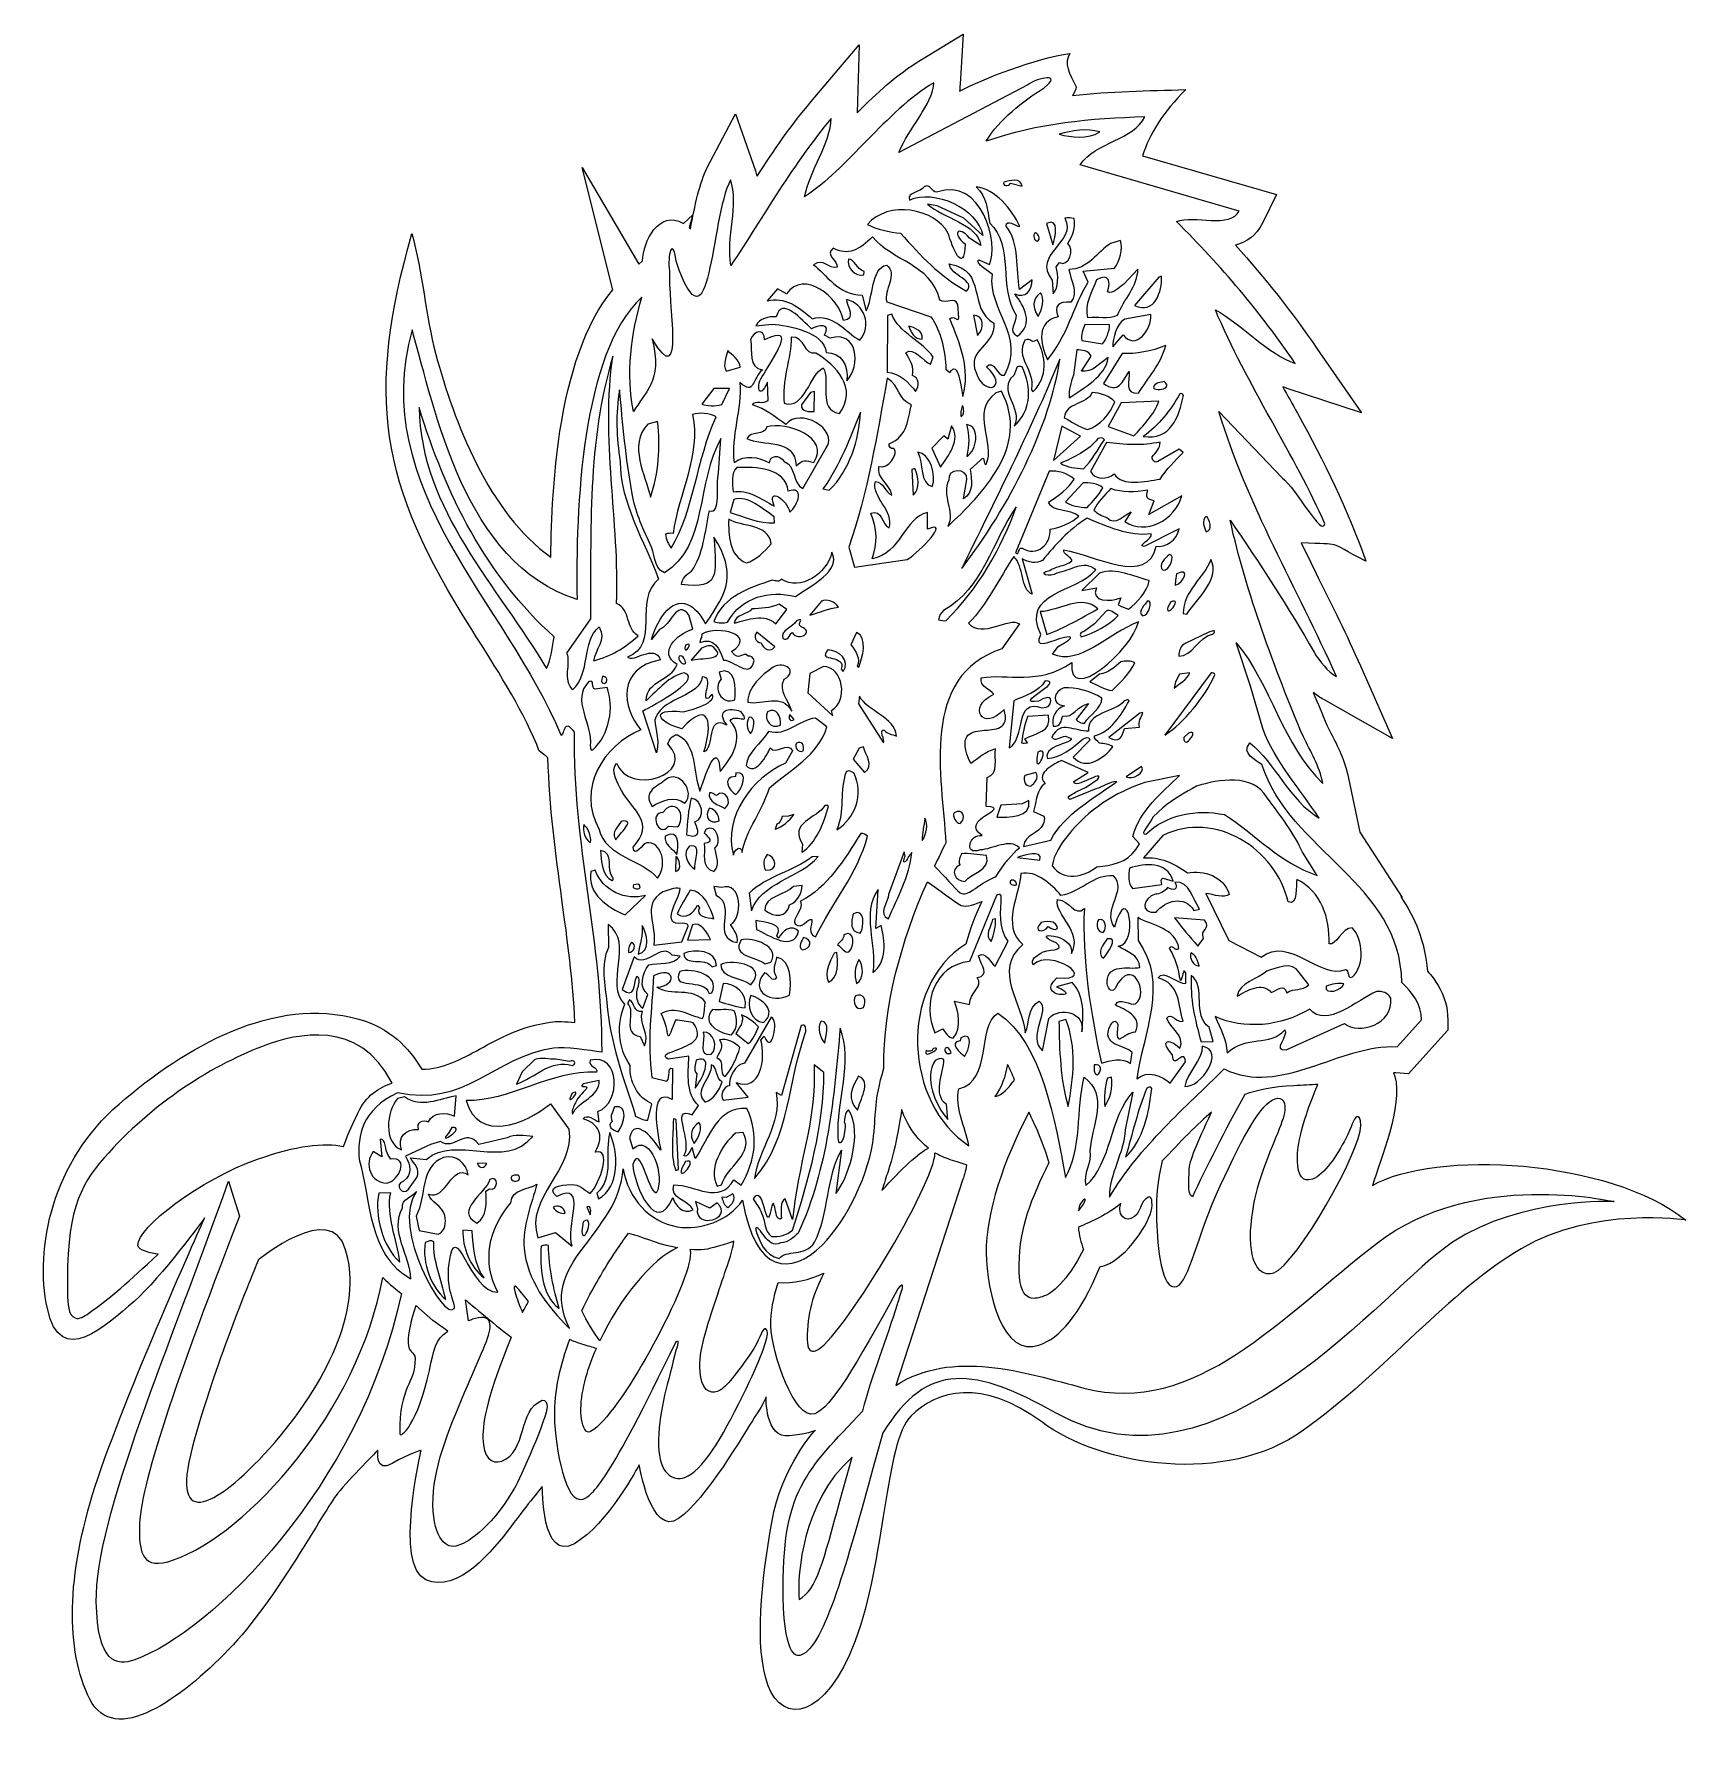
# Model space of a CAD drawing. Header units: centimetres. Extents: x -7.9 to 7.8, y -8.3 to 8.
import ezdxf

# ---------------------------------------------------------------- set-up
doc = ezdxf.new("R2010")
doc.units = ezdxf.units.CM
doc.header["$MEASUREMENT"] = 0
doc.layers.add('Ebene 1', color=7, linetype='Continuous')

msp = doc.modelspace()

# ---------------------------------------------------------------- linework, layer by layer
at = {"layer": 'Ebene 1', "color": 12}
for points, knots in [([(-6.26603, -3.24414), (-6.26603, -3.24414), (-7.03057, -4.94086), (-7.30489, -5.79176), (-7.30489, -5.79176), (-7.57921, -6.64266), (-7.58937, -7.35132), (-7.35569, -7.8136), (-7.35569, -7.8136), (-7.12201, -8.27588), (-6.48955, -7.80852), (-6.03743, -7.3437), (-6.03743, -7.3437), (-5.58531, -6.87634), (-5.12811, -6.01528), (-5.00365, -5.86288), (-5.00365, -5.86288), (-4.88173, -5.71302), (-4.62011, -5.4514), (-4.62011, -5.4514), (-4.62011, -5.4514), (-4.62011, -5.4514), (-4.64805, -5.67238), (-4.48295, -5.57586), (-4.48295, -5.57586), (-4.31785, -5.47934), (-4.20863, -5.4514), (-4.20863, -5.4514), (-4.20863, -5.4514), (-4.20863, -5.4514), (-4.46771, -6.5436), (-4.16545, -6.68076), (-4.16545, -6.68076), (-3.86319, -6.81792), (-3.52283, -6.39882), (-3.35773, -6.17784), (-3.35773, -6.17784), (-3.19517, -5.9594), (-3.05801, -5.7943), (-3.05801, -5.7943), (-3.05801, -5.7943), (-3.05801, -5.7943), (-3.06817, -6.51566), (-2.75321, -6.33786), (-2.75321, -6.33786), (-2.43825, -6.15752), (-2.13853, -5.58856), (-2.13853, -5.58856), (-2.13853, -5.58856), (-2.13853, -5.58856), (-2.02423, -6.27944), (-1.76515, -6.0991), (-1.76515, -6.0991), (-1.50353, -5.9213), (-1.13777, -5.2863), (-1.04125, -5.13644), (-1.04125, -5.13644), (-0.94473, -4.98658), (-0.93203, -4.9434), (-0.93203, -4.9434), (-0.93203, -4.9434), (-0.93203, -4.9434), (-0.94473, -5.34218), (-0.71105, -5.31424), (-0.71105, -5.31424), (-0.47737, -5.2863), (-0.46467, -5.2609), (-0.46467, -5.2609), (-0.46467, -5.2609), (-0.46467, -5.2609), (-0.78217, -5.58856), (-0.87869, -6.1372), (-0.87869, -6.1372), (-0.97521, -6.68584), (-1.04887, -7.31576), (-0.91171, -7.6866), (-0.91171, -7.6866), (-0.77455, -8.05744), (-0.37323, -8.01426), (-0.08621, -7.25988), (-0.08621, -7.25988), (0.19826, -6.5055), (0.19572, -5.37266), (0.4421, -5.12628), (0.4421, -5.12628), (0.68848, -4.8799), (1.11774, -4.76306), (1.6867, -5.18216), (1.6867, -5.18216), (2.2582, -5.6038), (3.43422, -5.78922), (4.17336, -5.2609), (4.17336, -5.2609), (4.95568, -4.69702), (5.5475, -3.9401), (6.24092, -3.53624), (6.24092, -3.53624), (6.93434, -3.12984), (7.80302, -3.26446), (7.80302, -3.26446), (7.80302, -3.26446), (7.07404, -2.6828), (5.41542, -2.5939), (4.82614, -2.9368), (4.82614, -2.9368), (4.90488, -2.68534), (5.11824, -2.17988), (5.0395, -1.90048), (5.0395, -1.90048), (5.03442, -1.88778), (5.03188, -1.87762), (5.0268, -1.86746), (5.0268, -1.86746), (5.03442, -1.86746), (5.04204, -1.86746), (5.04966, -1.86746), (5.04966, -1.86746), (5.04966, -1.86746), (5.16904, -1.87508), (5.16904, -1.87508), (5.16904, -1.87508), (5.16904, -1.87508), (5.24778, -1.78618), (5.24778, -1.78618), (5.24778, -1.78618), (5.24778, -1.78618), (5.47892, -1.52964), (5.47892, -1.52964), (5.47892, -1.52964), (5.47892, -1.52964), (5.54242, -1.46106), (5.54242, -1.46106), (5.54242, -1.46106), (5.54242, -1.46106), (5.54242, -1.36454), (5.54242, -1.36454), (5.54242, -1.36454), (5.54496, -1.24008), (5.50686, -1.13086), (5.45098, -1.03688), (5.45098, -1.03688), (5.4205, -0.98608), (5.38748, -0.94036), (5.34938, -0.89972), (5.34938, -0.89972), (5.32652, -0.61778), (5.23, -0.38918), (5.09538, -0.19106), (5.09538, -0.19106), (5.09538, -0.19106), (5.11062, -0.20122), (5.11062, -0.20122), (5.11062, -0.20122), (5.11062, -0.20122), (4.70676, 0.41853), (4.70676, 0.41853), (4.70676, 0.41853), (4.70676, 0.41853), (4.60008, 0.93415), (4.60008, 0.93415), (4.60008, 0.93415), (4.56452, 1.10179), (4.49848, 1.23387), (4.43244, 1.36087), (4.43244, 1.36087), (4.4172, 1.38627), (4.4045, 1.41167), (4.39434, 1.43453), (4.39434, 1.43453), (4.35116, 1.53867), (4.30798, 1.64281), (4.2648, 1.74695), (4.2648, 1.74695), (4.29528, 1.72155), (4.3283, 1.69869), (4.36386, 1.67837), (4.36386, 1.67837), (4.36386, 1.67837), (5.01918, 1.31007), (5.01918, 1.31007), (5.01918, 1.31007), (5.01918, 1.31007), (4.71438, 1.99841), (4.71438, 1.99841), (4.71438, 1.99841), (4.57976, 2.29559), (4.44768, 2.56737), (4.31306, 2.83661), (4.31306, 2.83661), (4.25972, 2.94583), (4.20384, 3.05759), (4.1505, 3.16681), (4.1505, 3.16681), (4.56452, 3.14649), (4.3664, 3.19475), (4.76518, 2.99409), (4.76518, 2.99409), (4.58738, 3.49193), (4.37148, 3.93389), (4.11494, 4.39871), (4.11494, 4.39871), (4.06668, 4.48253), (4.02096, 4.56635), (3.97524, 4.65017), (3.97524, 4.65017), (3.98794, 4.64509), (4.00318, 4.64001), (4.01588, 4.63493), (4.01588, 4.63493), (4.01588, 4.63493), (4.722, 4.40125), (4.722, 4.40125), (4.722, 4.40125), (4.722, 4.40125), (4.30036, 5.01339), (4.30036, 5.01339), (4.30036, 5.01339), (4.06668, 5.35375), (3.8076, 5.68395), (3.52566, 5.99637), (3.52566, 5.99637), (3.6298, 6.02177), (3.72124, 6.08019), (3.78474, 6.20973), (3.78474, 6.20973), (3.78474, 6.20973), (3.91682, 6.47643), (3.91682, 6.47643), (3.91682, 6.47643), (3.91682, 6.47643), (3.6298, 6.55771), (3.6298, 6.55771), (3.6298, 6.55771), (3.6298, 6.55771), (2.64428, 6.84473), (2.64428, 6.84473), (2.64428, 6.84473), (2.7027, 7.03777), (2.8424, 7.26637), (3.05322, 7.47211), (3.05322, 7.47211), (2.69508, 7.46195), (2.3344, 7.45687), (1.9788, 7.41623), (1.9788, 7.41623), (1.99658, 7.44417), (2.00928, 7.46957), (2.01436, 7.49751), (2.01436, 7.49751), (1.94578, 7.62451), (1.89244, 7.72357), (1.9534, 7.81501), (1.9534, 7.81501), (1.63082, 7.77183), (1.13044, 7.57625), (0.90438, 7.45687), (0.90438, 7.45687), (0.90692, 7.47973), (0.90946, 7.50005), (0.90946, 7.52037), (0.90946, 7.52037), (0.90946, 7.52037), (0.90946, 7.52291), (0.90946, 7.52291), (0.90946, 7.52291), (0.90946, 7.52291), (0.912, 7.52291), (0.912, 7.52291), (0.912, 7.52291), (0.912, 7.52291), (0.93994, 7.99789), (0.93994, 7.99789), (0.93994, 7.99789), (0.93994, 7.99789), (0.53354, 7.75151), (0.53354, 7.75151), (0.53354, 7.75151), (0.31002, 7.61689), (0.11698, 7.43655), (-0.06589, 7.25113), (-0.06589, 7.25113), (-0.06589, 7.25113), (-0.04811, 7.89629), (-0.04811, 7.89629), (-0.04811, 7.89629), (-0.04811, 7.89629), (-0.50531, 7.35781), (-0.50531, 7.35781), (-0.50531, 7.35781), (-0.69327, 7.13683), (-0.85837, 6.89553), (-1.01839, 6.64915), (-1.01839, 6.64915), (-1.02347, 6.66693), (-1.02855, 6.68217), (-1.03363, 6.69995), (-1.03363, 6.69995), (-1.03363, 6.69995), (-1.22413, 7.24097), (-1.22413, 7.24097), (-1.22413, 7.24097), (-1.22413, 7.24097), (-1.49083, 6.73297), (-1.49083, 6.73297), (-1.49083, 6.73297), (-1.56449, 6.58819), (-1.61021, 6.36721), (-1.65085, 6.14877), (-1.65085, 6.14877), (-1.65593, 6.15131), (-1.65847, 6.15639), (-1.66355, 6.16147), (-1.66355, 6.16147), (-1.66355, 6.16147), (-1.62799, 6.28339), (-1.62799, 6.28339), (-1.62799, 6.28339), (-1.62799, 6.28339), (-1.71689, 6.20211), (-1.71689, 6.20211), (-1.71689, 6.20211), (-1.95311, 6.33419), (-2.10043, 6.02939), (-2.10551, 5.84651), (-2.10551, 5.84651), (-2.10551, 5.84651), (-2.14107, 5.81349), (-2.14107, 5.81349), (-2.14107, 5.81349), (-2.14107, 5.81349), (-2.67955, 6.73297), (-2.67955, 6.73297), (-2.67955, 6.73297), (-2.67955, 6.73297), (-2.38745, 5.57219), (-2.38745, 5.57219), (-2.38745, 5.57219), (-2.65669, 5.24961), (-2.80909, 4.75431), (-2.89037, 4.22853), (-2.89037, 4.22853), (-2.95133, 3.82975), (-2.97419, 3.40557), (-2.97673, 3.03219), (-2.97673, 3.03219), (-3.56601, 3.44621), (-3.89875, 4.31997), (-4.06893, 4.95751), (-4.06893, 4.95751), (-4.17053, 5.33089), (-4.19085, 5.73221), (-4.29753, 6.10559), (-4.29753, 6.10559), (-4.72679, 4.57651), (-4.62011, 3.74085), (-3.72857, 2.34385), (-3.72857, 2.34385), (-3.49743, 1.98063), (-3.26629, 1.61995), (-3.11135, 1.25165), (-3.11135, 1.25165), (-3.11135, 1.25165), (-3.09103, 1.19577), (-3.09103, 1.19577), (-3.09103, 1.19577), (-3.09103, 1.19577), (-3.04023, 1.15513), (-3.04023, 1.15513), (-3.04023, 1.15513), (-3.02753, 1.14497), (-3.01483, 1.13481), (-3.00467, 1.12719), (-3.00467, 1.12719), (-2.99197, 0.65729), (-2.93101, 0.21787), (-2.87259, -0.219), (-2.87259, -0.219), (-2.81925, -0.60508), (-2.76591, -0.99116), (-2.74813, -1.3874), (-2.74813, -1.3874), (-2.83449, -1.37978), (-2.92085, -1.3747), (-2.98435, -1.38486), (-2.98435, -1.38486), (-3.25613, -1.42296), (-3.45933, -1.53472), (-3.65491, -1.6414), (-3.65491, -1.6414), (-3.83017, -1.73538), (-3.99781, -1.82936), (-4.20355, -1.8319), (-4.20355, -1.8319), (-4.32547, -1.62362), (-4.50835, -1.4382), (-4.80045, -1.35692), (-4.80045, -1.35692), (-5.60563, -1.12832), (-6.44637, -1.61854), (-7.07883, -2.1621), (-7.07883, -2.1621), (-7.70875, -2.70312), (-7.88401, -3.52862), (-7.75955, -4.1052), (-7.75955, -4.1052), (-7.63763, -4.68432), (-7.20075, -4.26268), (-6.93659, -4.03662), (-6.93659, -4.03662), (-6.67497, -3.80802), (-6.26603, -3.24414), (-6.26603, -3.24414)], [0, 0, 0, 0, 0.00970874, 0.00970874, 0.00970874, 0.00970874, 0.01941748, 0.01941748, 0.01941748, 0.01941748, 0.02912621, 0.02912621, 0.02912621, 0.02912621, 0.03883495, 0.03883495, 0.03883495, 0.03883495, 0.04854369, 0.04854369, 0.04854369, 0.04854369, 0.05825243, 0.05825243, 0.05825243, 0.05825243, 0.06796117, 0.06796117, 0.06796117, 0.06796117, 0.0776699, 0.0776699, 0.0776699, 0.0776699, 0.08737864, 0.08737864, 0.08737864, 0.08737864, 0.09708738, 0.09708738, 0.09708738, 0.09708738, 0.10679612, 0.10679612, 0.10679612, 0.10679612, 0.11650485, 0.11650485, 0.11650485, 0.11650485, 0.12621359, 0.12621359, 0.12621359, 0.12621359, 0.13592233, 0.13592233, 0.13592233, 0.13592233, 0.14563107, 0.14563107, 0.14563107, 0.14563107, 0.15533981, 0.15533981, 0.15533981, 0.15533981, 0.16504854, 0.16504854, 0.16504854, 0.16504854, 0.17475728, 0.17475728, 0.17475728, 0.17475728, 0.18446602, 0.18446602, 0.18446602, 0.18446602, 0.19417476, 0.19417476, 0.19417476, 0.19417476, 0.2038835, 0.2038835, 0.2038835, 0.2038835, 0.21359223, 0.21359223, 0.21359223, 0.21359223, 0.22330097, 0.22330097, 0.22330097, 0.22330097, 0.23300971, 0.23300971, 0.23300971, 0.23300971, 0.24271845, 0.24271845, 0.24271845, 0.24271845, 0.25242718, 0.25242718, 0.25242718, 0.25242718, 0.26213592, 0.26213592, 0.26213592, 0.26213592, 0.27184466, 0.27184466, 0.27184466, 0.27184466, 0.2815534, 0.2815534, 0.2815534, 0.2815534, 0.29126214, 0.29126214, 0.29126214, 0.29126214, 0.30097087, 0.30097087, 0.30097087, 0.30097087, 0.31067961, 0.31067961, 0.31067961, 0.31067961, 0.32038835, 0.32038835, 0.32038835, 0.32038835, 0.33009709, 0.33009709, 0.33009709, 0.33009709, 0.33980583, 0.33980583, 0.33980583, 0.33980583, 0.34951456, 0.34951456, 0.34951456, 0.34951456, 0.3592233, 0.3592233, 0.3592233, 0.3592233, 0.36893204, 0.36893204, 0.36893204, 0.36893204, 0.37864078, 0.37864078, 0.37864078, 0.37864078, 0.38834951, 0.38834951, 0.38834951, 0.38834951, 0.39805825, 0.39805825, 0.39805825, 0.39805825, 0.40776699, 0.40776699, 0.40776699, 0.40776699, 0.41747573, 0.41747573, 0.41747573, 0.41747573, 0.42718447, 0.42718447, 0.42718447, 0.42718447, 0.4368932, 0.4368932, 0.4368932, 0.4368932, 0.44660194, 0.44660194, 0.44660194, 0.44660194, 0.45631068, 0.45631068, 0.45631068, 0.45631068, 0.46601942, 0.46601942, 0.46601942, 0.46601942, 0.47572816, 0.47572816, 0.47572816, 0.47572816, 0.48543689, 0.48543689, 0.48543689, 0.48543689, 0.49514563, 0.49514563, 0.49514563, 0.49514563, 0.50485437, 0.50485437, 0.50485437, 0.50485437, 0.51456311, 0.51456311, 0.51456311, 0.51456311, 0.52427184, 0.52427184, 0.52427184, 0.52427184, 0.53398058, 0.53398058, 0.53398058, 0.53398058, 0.54368932, 0.54368932, 0.54368932, 0.54368932, 0.55339806, 0.55339806, 0.55339806, 0.55339806, 0.5631068, 0.5631068, 0.5631068, 0.5631068, 0.57281553, 0.57281553, 0.57281553, 0.57281553, 0.58252427, 0.58252427, 0.58252427, 0.58252427, 0.59223301, 0.59223301, 0.59223301, 0.59223301, 0.60194175, 0.60194175, 0.60194175, 0.60194175, 0.61165049, 0.61165049, 0.61165049, 0.61165049, 0.62135922, 0.62135922, 0.62135922, 0.62135922, 0.63106796, 0.63106796, 0.63106796, 0.63106796, 0.6407767, 0.6407767, 0.6407767, 0.6407767, 0.65048544, 0.65048544, 0.65048544, 0.65048544, 0.66019417, 0.66019417, 0.66019417, 0.66019417, 0.66990291, 0.66990291, 0.66990291, 0.66990291, 0.67961165, 0.67961165, 0.67961165, 0.67961165, 0.68932039, 0.68932039, 0.68932039, 0.68932039, 0.69902913, 0.69902913, 0.69902913, 0.69902913, 0.70873786, 0.70873786, 0.70873786, 0.70873786, 0.7184466, 0.7184466, 0.7184466, 0.7184466, 0.72815534, 0.72815534, 0.72815534, 0.72815534, 0.73786408, 0.73786408, 0.73786408, 0.73786408, 0.74757282, 0.74757282, 0.74757282, 0.74757282, 0.75728155, 0.75728155, 0.75728155, 0.75728155, 0.76699029, 0.76699029, 0.76699029, 0.76699029, 0.77669903, 0.77669903, 0.77669903, 0.77669903, 0.78640777, 0.78640777, 0.78640777, 0.78640777, 0.7961165, 0.7961165, 0.7961165, 0.7961165, 0.80582524, 0.80582524, 0.80582524, 0.80582524, 0.81553398, 0.81553398, 0.81553398, 0.81553398, 0.82524272, 0.82524272, 0.82524272, 0.82524272, 0.83495146, 0.83495146, 0.83495146, 0.83495146, 0.84466019, 0.84466019, 0.84466019, 0.84466019, 0.85436893, 0.85436893, 0.85436893, 0.85436893, 0.86407767, 0.86407767, 0.86407767, 0.86407767, 0.87378641, 0.87378641, 0.87378641, 0.87378641, 0.88349515, 0.88349515, 0.88349515, 0.88349515, 0.89320388, 0.89320388, 0.89320388, 0.89320388, 0.90291262, 0.90291262, 0.90291262, 0.90291262, 0.91262136, 0.91262136, 0.91262136, 0.91262136, 0.9223301, 0.9223301, 0.9223301, 0.9223301, 0.93203883, 0.93203883, 0.93203883, 0.93203883, 0.94174757, 0.94174757, 0.94174757, 0.94174757, 0.95145631, 0.95145631, 0.95145631, 0.95145631, 0.96116505, 0.96116505, 0.96116505, 0.96116505, 0.97087379, 0.97087379, 0.97087379, 0.97087379, 0.98058252, 0.98058252, 0.98058252, 0.98058252, 0.99029126, 0.99029126, 0.99029126, 0.99029126, 1, 1, 1, 1]), ([(1.42762, -1.93096), (1.42254, -1.93858), (1.41746, -1.9462), (1.41238, -1.95128), (1.41238, -1.95128), (1.34126, -2.0478), (1.28538, -2.08844), (1.23966, -2.09098), (1.23966, -2.09098), (1.30824, -2.00462), (1.33872, -1.89794), (1.36158, -1.78618), (1.36158, -1.78618), (1.38444, -1.8319), (1.4073, -1.88016), (1.42762, -1.93096)], [0, 0, 0, 0, 0.25, 0.25, 0.25, 0.25, 0.5, 0.5, 0.5, 0.5, 0.75, 0.75, 0.75, 0.75, 1, 1, 1, 1])]:
    msp.add_open_spline(points, degree=3, knots=knots, dxfattribs=at)
at = {"layer": 'Ebene 1'}
for points, knots in [([(4.32068, 0.55315), (4.03874, 0.72079), (3.90666, 1.07385), (3.66282, 1.26689), (3.66282, 1.26689), (3.57392, 1.16783), (3.72124, 1.10433), (3.77712, 1.06115), (3.77712, 1.06115), (4.04382, 0.23565), (5.09538, -0.06406), (5.10554, -1.00894), (5.10554, -1.00894), (5.20206, -1.09784), (5.29604, -1.21722), (5.2935, -1.362), (5.2935, -1.362), (5.2935, -1.362), (5.06236, -1.61854), (5.06236, -1.61854), (5.06236, -1.61854), (4.51372, -1.58806), (3.96254, -2.09606), (3.41898, -1.82936), (3.41898, -1.82936), (3.0456, -2.2002), (2.62396, -2.55326), (2.32932, -3.04602), (2.32932, -3.04602), (2.32424, -2.83012), (2.46902, -2.62692), (2.47918, -2.40594), (2.47918, -2.40594), (2.47918, -2.40594), (2.5503, -2.05034), (2.5503, -2.05034), (2.5503, -2.05034), (2.32932, -2.2891), (2.35218, -2.7209), (2.1058, -2.9368), (2.1058, -2.9368), (2.07532, -2.82758), (2.16168, -2.71582), (2.1439, -2.6066), (2.1439, -2.6066), (2.16168, -2.3653), (2.32424, -2.0732), (2.08802, -1.9081), (2.08802, -1.9081), (2.01436, -2.20528), (2.0677, -2.59898), (1.91022, -2.8606), (1.91022, -2.8606), (1.8137, -2.32212), (1.68924, -1.58552), (1.27014, -1.2985), (1.27014, -1.2985), (1.06186, -1.43058), (1.22442, -1.93858), (0.89676, -2.01732), (0.89676, -2.01732), (0.85866, -2.19004), (0.95772, -2.378), (0.99328, -2.55834), (0.99328, -2.55834), (0.38622, -2.16464), (0.31256, -1.04958), (0.96534, -0.64318), (0.96534, -0.64318), (1.0009, -0.50602), (1.05424, -0.36632), (1.11774, -0.23932), (1.11774, -0.23932), (1.02122, -0.27742), (0.94502, -0.29774), (0.90438, -0.26726), (0.90438, -0.26726), (0.8485, -0.22916), (0.7088, -0.1301), (0.59958, -0.05136), (0.59958, -0.05136), (0.35066, -0.61778), (0.18302, -1.21468), (0.18556, -1.82174), (0.18556, -1.82174), (0.09158, -2.15194), (0.11444, -2.21544), (0.08904, -2.4669), (0.08904, -2.4669), (0.05602, -2.80472), (-0.16241, -3.267), (-0.40117, -3.50322), (-0.40117, -3.50322), (-0.70089, -3.79786), (-1.03617, -3.77246), (-1.15555, -3.0765), (-1.15555, -3.0765), (-1.29017, -3.27208), (-1.56195, -3.36606), (-1.77785, -3.32796), (-1.77785, -3.32796), (-2.03947, -3.28224), (-2.24267, -3.05872), (-2.29093, -2.77678), (-2.29093, -2.77678), (-2.33157, -3.41432), (-3.11897, -3.67086), (-2.79893, -4.29316), (-2.79893, -4.29316), (-3.01991, -4.08488), (-3.20279, -3.8258), (-3.23073, -3.53116), (-3.23073, -3.53116), (-3.24851, -3.33558), (-3.16215, -3.10698), (-3.10881, -2.9241), (-3.10881, -2.9241), (-3.19771, -2.97998), (-3.34503, -2.96474), (-3.35773, -3.09936), (-3.35773, -3.09936), (-3.57363, -3.36352), (-3.62951, -3.65562), (-3.48219, -3.95026), (-3.48219, -3.95026), (-3.75143, -3.95534), (-3.88351, -3.20604), (-3.94193, -3.67594), (-3.94193, -3.67594), (-3.98257, -3.92232), (-3.87081, -4.06456), (-3.89621, -4.10266), (-3.89621, -4.10266), (-3.98511, -4.2449), (-4.50327, -3.32542), (-4.25435, -2.99268), (-4.25435, -2.99268), (-4.29499, -3.04856), (-4.39659, -3.06126), (-4.38643, -3.14762), (-4.38643, -3.14762), (-4.50835, -3.37114), (-4.31277, -3.60736), (-4.30769, -3.82326), (-4.30769, -3.82326), (-4.72171, -3.59212), (-4.68615, -3.06126), (-4.79791, -2.68788), (-4.79791, -2.68788), (-4.81569, -2.45674), (-4.77251, -2.22052), (-4.43469, -2.05542), (-4.43469, -2.05542), (-3.79461, -2.20274), (-3.51521, -1.71252), (-2.95133, -1.63124), (-2.95133, -1.63124), (-2.84465, -1.616), (-2.61097, -1.6541), (-2.49413, -1.66934), (-2.49413, -1.66934), (-2.48905, -0.62032), (-2.77099, 0.30169), (-2.75575, 1.36849), (-2.75575, 1.36849), (-2.86243, 1.52851), (-2.84211, 1.31515), (-2.88275, 1.34563), (-2.88275, 1.34563), (-3.40091, 2.59531), (-4.71917, 3.68497), (-4.29499, 5.19119), (-4.29499, 5.19119), (-4.07401, 4.42411), (-3.80223, 2.97377), (-2.72781, 2.62833), (-2.72781, 2.62833), (-2.74305, 3.49701), (-2.68717, 4.97021), (-2.11313, 5.50107), (-2.11313, 5.50107), (-2.21473, 5.15055), (-2.26553, 4.77209), (-2.19187, 4.41395), (-2.19187, 4.41395), (-2.09535, 4.58667), (-1.90993, 4.69843), (-2.01407, 5.10483), (-2.01407, 5.10483), (-1.69911, 4.57143), (-1.86929, 5.46805), (-1.84897, 5.74999), (-1.84897, 5.74999), (-1.87437, 5.88969), (-1.81849, 6.09543), (-1.78801, 5.84143), (-1.78801, 5.84143), (-1.45527, 4.88893), (-1.46543, 6.24021), (-1.26985, 6.61613), (-1.26985, 6.61613), (-1.18603, 6.37991), (-1.31557, 6.06495), (-1.26731, 5.80333), (-1.26731, 5.80333), (-0.95235, 6.27069), (-0.67295, 6.77361), (-0.31481, 7.19779), (-0.31481, 7.19779), (-0.31989, 6.96411), (-0.52055, 6.70249), (-0.56627, 6.45357), (-0.56627, 6.45357), (-0.16241, 6.71773), (0.20334, 7.26129), (0.66054, 7.53815), (0.66054, 7.53815), (0.65038, 7.32987), (0.42178, 7.10635), (0.3278, 6.87521), (0.3278, 6.87521), (0.3278, 6.87521), (1.55462, 7.51783), (1.55462, 7.51783), (1.55462, 7.51783), (1.65114, 7.59149), (1.88736, 7.62959), (1.70956, 7.48989), (1.70956, 7.48989), (1.50128, 7.35781), (1.28538, 7.19271), (1.15838, 6.98189), (1.15838, 6.98189), (1.64606, 7.15207), (2.1566, 7.19779), (2.6646, 7.21303), (2.6646, 7.21303), (2.56554, 6.99459), (2.1947, 6.97427), (2.04992, 6.75837), (2.04992, 6.75837), (2.04992, 6.75837), (3.56122, 6.31895), (3.56122, 6.31895), (3.56122, 6.31895), (3.47994, 6.15131), (3.1345, 6.28339), (2.96432, 6.21989), (2.96432, 6.21989), (3.3885, 5.80333), (3.7695, 5.34613), (4.09462, 4.87115), (4.09462, 4.87115), (3.83808, 4.95751), (3.579, 5.24707), (3.33516, 5.38169), (3.33516, 5.38169), (3.62726, 4.67811), (4.10732, 3.97199), (4.37402, 3.34969), (4.37402, 3.34969), (4.3537, 3.21253), (4.10224, 3.67989), (3.97016, 3.78657), (3.97016, 3.78657), (3.97016, 3.78657), (3.36818, 4.41395), (3.36818, 4.41395), (3.36818, 4.41395), (3.63742, 3.53003), (4.1124, 2.73501), (4.48578, 1.89681), (4.48578, 1.89681), (4.39942, 1.94507), (4.3283, 2.04159), (4.27242, 2.12795), (4.27242, 2.12795), (4.03366, 2.55213), (3.75172, 2.98139), (3.47486, 3.38271), (3.47486, 3.38271), (3.63234, 2.68421), (3.8965, 1.97555), (4.17082, 1.32531), (4.17082, 1.32531), (4.2394, 1.18561), (4.32322, 1.04845), (4.35624, 0.88335), (4.35624, 0.88335), (3.97524, 1.24149), (3.86602, 1.82061), (3.53328, 2.21939), (3.53328, 2.21939), (3.53328, 2.21939), (3.6679, 1.80791), (3.6679, 1.80791), (3.6679, 1.80791), (3.6679, 1.80791), (3.78474, 1.40405), (3.78474, 1.40405), (3.78474, 1.40405), (3.90412, 1.08909), (4.13526, 0.83509), (4.32068, 0.55315)], [0, 0, 0, 0, 0.01315789, 0.01315789, 0.01315789, 0.01315789, 0.02631579, 0.02631579, 0.02631579, 0.02631579, 0.03947368, 0.03947368, 0.03947368, 0.03947368, 0.05263158, 0.05263158, 0.05263158, 0.05263158, 0.06578947, 0.06578947, 0.06578947, 0.06578947, 0.07894737, 0.07894737, 0.07894737, 0.07894737, 0.09210526, 0.09210526, 0.09210526, 0.09210526, 0.10526316, 0.10526316, 0.10526316, 0.10526316, 0.11842105, 0.11842105, 0.11842105, 0.11842105, 0.13157895, 0.13157895, 0.13157895, 0.13157895, 0.14473684, 0.14473684, 0.14473684, 0.14473684, 0.15789474, 0.15789474, 0.15789474, 0.15789474, 0.17105263, 0.17105263, 0.17105263, 0.17105263, 0.18421053, 0.18421053, 0.18421053, 0.18421053, 0.19736842, 0.19736842, 0.19736842, 0.19736842, 0.21052632, 0.21052632, 0.21052632, 0.21052632, 0.22368421, 0.22368421, 0.22368421, 0.22368421, 0.23684211, 0.23684211, 0.23684211, 0.23684211, 0.25, 0.25, 0.25, 0.25, 0.26315789, 0.26315789, 0.26315789, 0.26315789, 0.27631579, 0.27631579, 0.27631579, 0.27631579, 0.28947368, 0.28947368, 0.28947368, 0.28947368, 0.30263158, 0.30263158, 0.30263158, 0.30263158, 0.31578947, 0.31578947, 0.31578947, 0.31578947, 0.32894737, 0.32894737, 0.32894737, 0.32894737, 0.34210526, 0.34210526, 0.34210526, 0.34210526, 0.35526316, 0.35526316, 0.35526316, 0.35526316, 0.36842105, 0.36842105, 0.36842105, 0.36842105, 0.38157895, 0.38157895, 0.38157895, 0.38157895, 0.39473684, 0.39473684, 0.39473684, 0.39473684, 0.40789474, 0.40789474, 0.40789474, 0.40789474, 0.42105263, 0.42105263, 0.42105263, 0.42105263, 0.43421053, 0.43421053, 0.43421053, 0.43421053, 0.44736842, 0.44736842, 0.44736842, 0.44736842, 0.46052632, 0.46052632, 0.46052632, 0.46052632, 0.47368421, 0.47368421, 0.47368421, 0.47368421, 0.48684211, 0.48684211, 0.48684211, 0.48684211, 0.5, 0.5, 0.5, 0.5, 0.51315789, 0.51315789, 0.51315789, 0.51315789, 0.52631579, 0.52631579, 0.52631579, 0.52631579, 0.53947368, 0.53947368, 0.53947368, 0.53947368, 0.55263158, 0.55263158, 0.55263158, 0.55263158, 0.56578947, 0.56578947, 0.56578947, 0.56578947, 0.57894737, 0.57894737, 0.57894737, 0.57894737, 0.59210526, 0.59210526, 0.59210526, 0.59210526, 0.60526316, 0.60526316, 0.60526316, 0.60526316, 0.61842105, 0.61842105, 0.61842105, 0.61842105, 0.63157895, 0.63157895, 0.63157895, 0.63157895, 0.64473684, 0.64473684, 0.64473684, 0.64473684, 0.65789474, 0.65789474, 0.65789474, 0.65789474, 0.67105263, 0.67105263, 0.67105263, 0.67105263, 0.68421053, 0.68421053, 0.68421053, 0.68421053, 0.69736842, 0.69736842, 0.69736842, 0.69736842, 0.71052632, 0.71052632, 0.71052632, 0.71052632, 0.72368421, 0.72368421, 0.72368421, 0.72368421, 0.73684211, 0.73684211, 0.73684211, 0.73684211, 0.75, 0.75, 0.75, 0.75, 0.76315789, 0.76315789, 0.76315789, 0.76315789, 0.77631579, 0.77631579, 0.77631579, 0.77631579, 0.78947368, 0.78947368, 0.78947368, 0.78947368, 0.80263158, 0.80263158, 0.80263158, 0.80263158, 0.81578947, 0.81578947, 0.81578947, 0.81578947, 0.82894737, 0.82894737, 0.82894737, 0.82894737, 0.84210526, 0.84210526, 0.84210526, 0.84210526, 0.85526316, 0.85526316, 0.85526316, 0.85526316, 0.86842105, 0.86842105, 0.86842105, 0.86842105, 0.88157895, 0.88157895, 0.88157895, 0.88157895, 0.89473684, 0.89473684, 0.89473684, 0.89473684, 0.90789474, 0.90789474, 0.90789474, 0.90789474, 0.92105263, 0.92105263, 0.92105263, 0.92105263, 0.93421053, 0.93421053, 0.93421053, 0.93421053, 0.94736842, 0.94736842, 0.94736842, 0.94736842, 0.96052632, 0.96052632, 0.96052632, 0.96052632, 0.97368421, 0.97368421, 0.97368421, 0.97368421, 0.98684211, 0.98684211, 0.98684211, 0.98684211, 1, 1, 1, 1]), ([(-0.14971, 5.86175), (-0.09129, 5.86429), (-0.07605, 5.76523), (0.00014, 5.74491), (0.00014, 5.74491), (0.00014, 5.74491), (-0.00493, 5.71443), (-0.00493, 5.71443), (-0.00493, 5.71443), (-0.08367, 5.69157), (-0.17003, 5.78301), (-0.14971, 5.86175)], [0, 0, 0, 0, 0.33333333, 0.33333333, 0.33333333, 0.33333333, 0.66666667, 0.66666667, 0.66666667, 0.66666667, 1, 1, 1, 1]), ([(-0.92695, 4.26917), (-0.73899, 4.32251), (-0.31481, 4.16757), (-0.47991, 3.93135), (-0.47991, 3.93135), (-0.56119, 3.95167), (-0.57643, 3.96183), (-0.64755, 3.89833), (-0.64755, 3.89833), (-0.65263, 4.17265), (-0.97521, 4.08121), (-1.11491, 4.15741), (-1.11491, 4.15741), (-1.07935, 4.23869), (-0.94473, 4.17773), (-0.92695, 4.26917)], [0, 0, 0, 0, 0.25, 0.25, 0.25, 0.25, 0.5, 0.5, 0.5, 0.5, 0.75, 0.75, 0.75, 0.75, 1, 1, 1, 1]), ([(-0.64501, 1.26435), (-0.59421, 1.29229), (-0.56627, 1.24149), (-0.57897, 1.19323), (-0.57897, 1.19323), (-0.62977, 1.16529), (-0.66279, 1.22879), (-0.64501, 1.26435)], [0, 0, 0, 0, 0.5, 0.5, 0.5, 0.5, 1, 1, 1, 1]), ([(-2.30871, 0.52267), (-2.15631, 0.55061), (-2.33157, 0.39821), (-2.35951, 0.34741), (-2.35951, 0.34741), (-2.38491, 0.38297), (-2.37983, 0.41345), (-2.35951, 0.44901), (-2.35951, 0.44901), (-2.35951, 0.44901), (-2.30871, 0.52267), (-2.30871, 0.52267)], [0, 0, 0, 0, 0.33333333, 0.33333333, 0.33333333, 0.33333333, 0.66666667, 0.66666667, 0.66666667, 0.66666667, 1, 1, 1, 1]), ([(1.21934, -0.4095), (1.21934, -0.4095), (1.24728, -0.40188), (1.24728, -0.40188), (1.24728, -0.40188), (1.25236, -0.473), (1.23204, -0.55174), (1.20664, -0.61778), (1.20664, -0.61778), (1.13298, -0.56698), (1.20918, -0.47046), (1.21934, -0.4095)], [0, 0, 0, 0, 0.33333333, 0.33333333, 0.33333333, 0.33333333, 0.66666667, 0.66666667, 0.66666667, 0.66666667, 1, 1, 1, 1]), ([(1.67908, -0.43744), (1.71972, -0.42728), (1.7629, -0.42728), (1.79338, -0.4349), (1.79338, -0.4349), (1.88482, -0.49586), (1.80862, -0.53142), (1.74766, -0.47554), (1.74766, -0.47554), (1.69686, -0.5492), (1.60034, -0.51872), (1.67908, -0.43744)], [0, 0, 0, 0, 0.33333333, 0.33333333, 0.33333333, 0.33333333, 0.66666667, 0.66666667, 0.66666667, 0.66666667, 1, 1, 1, 1]), ([(2.22518, -0.41204), (2.29122, -0.39172), (2.30646, -0.49078), (2.27344, -0.52888), (2.27344, -0.52888), (2.2201, -0.54412), (2.19216, -0.45014), (2.22518, -0.41204)], [0, 0, 0, 0, 0.5, 0.5, 0.5, 0.5, 1, 1, 1, 1]), ([(2.30646, -0.59238), (2.43092, -0.56952), (2.30392, -0.73716), (2.2709, -0.7778), (2.2709, -0.7778), (2.19978, -0.72446), (2.27852, -0.64318), (2.30646, -0.59238)], [0, 0, 0, 0, 0.5, 0.5, 0.5, 0.5, 1, 1, 1, 1]), ([(-2.66939, -1.96906), (-2.66939, -1.96906), (-2.51953, -1.93858), (-2.51953, -1.93858), (-2.51953, -1.93858), (-2.50429, -2.09606), (-2.72019, -2.12908), (-2.77099, -2.25862), (-2.77099, -2.25862), (-2.78115, -2.21798), (-2.75829, -2.18242), (-2.74305, -2.1494), (-2.74305, -2.1494), (-2.72019, -2.0986), (-2.67955, -2.05796), (-2.64145, -2.01986), (-2.64145, -2.01986), (-2.61097, -1.96652), (-2.72527, -2.02748), (-2.66939, -1.96906)], [0, 0, 0, 0, 0.2, 0.2, 0.2, 0.2, 0.4, 0.4, 0.4, 0.4, 0.6, 0.6, 0.6, 0.6, 0.8, 0.8, 0.8, 0.8, 1, 1, 1, 1]), ([(-2.77353, -2.05796), (-2.67193, -2.01224), (-2.83449, -2.19004), (-2.78877, -2.08844), (-2.78877, -2.08844), (-2.78877, -2.08844), (-2.77353, -2.05796), (-2.77353, -2.05796)], [0, 0, 0, 0, 0.5, 0.5, 0.5, 0.5, 1, 1, 1, 1]), ([(-1.81341, -2.30434), (-1.81341, -2.30434), (-1.78547, -2.30942), (-1.78547, -2.30942), (-1.78547, -2.30942), (-1.78547, -2.30942), (-1.76515, -2.7844), (-1.76515, -2.7844), (-1.76515, -2.7844), (-1.76515, -2.7844), (-1.79055, -2.79202), (-1.79055, -2.79202), (-1.79055, -2.79202), (-1.84643, -2.64724), (-1.81341, -2.46436), (-1.81341, -2.30434)], [0, 0, 0, 0, 0.25, 0.25, 0.25, 0.25, 0.5, 0.5, 0.5, 0.5, 0.75, 0.75, 0.75, 0.75, 1, 1, 1, 1]), ([(-1.22413, -2.43896), (-1.22413, -2.43896), (-1.15047, -2.43388), (-1.15047, -2.43388), (-1.15047, -2.43388), (-1.03617, -2.632), (-1.30541, -2.75392), (-1.35621, -2.92918), (-1.35621, -2.92918), (-1.35621, -2.92918), (-1.39685, -2.94188), (-1.39685, -2.94188), (-1.39685, -2.94188), (-1.48829, -2.77932), (-1.35113, -2.55072), (-1.22413, -2.43896)], [0, 0, 0, 0, 0.25, 0.25, 0.25, 0.25, 0.5, 0.5, 0.5, 0.5, 0.75, 0.75, 0.75, 0.75, 1, 1, 1, 1]), ([(-1.69911, -2.7082), (-1.56449, -2.66756), (-1.76769, -2.91648), (-1.73721, -2.77678), (-1.73721, -2.77678), (-1.73721, -2.77678), (-1.69911, -2.7082), (-1.69911, -2.7082)], [0, 0, 0, 0, 0.5, 0.5, 0.5, 0.5, 1, 1, 1, 1]), ([(-2.95641, -3.14254), (-2.91577, -3.11714), (-2.84465, -3.14), (-2.84211, -3.19842), (-2.84211, -3.19842), (-2.87767, -3.20858), (-2.93355, -3.18064), (-2.95641, -3.14254)], [0, 0, 0, 0, 0.5, 0.5, 0.5, 0.5, 1, 1, 1, 1])]:
    msp.add_open_spline(points, degree=3, knots=knots, dxfattribs=at)
at = {"layer": 'Ebene 1', "color": 7}
for points, knots in [([(1.8518, 7.04793), (1.97372, 7.08349), (2.11088, 7.10889), (2.23788, 7.07079), (2.23788, 7.07079), (2.12866, 6.99713), (1.96102, 7.01999), (1.8518, 7.04793)], [0, 0, 0, 0, 0.5, 0.5, 0.5, 0.5, 1, 1, 1, 1]), ([(0.5691, 6.55009), (0.63006, 6.58311), (0.64022, 6.49929), (0.68594, 6.49675), (0.68594, 6.49675), (1.12282, 6.65169), (1.2803, 5.99891), (1.18886, 5.81095), (1.18886, 5.81095), (1.18886, 5.81095), (1.0898, 5.85667), (1.0898, 5.85667), (1.0898, 5.85667), (1.0644, 5.83381), (1.10504, 5.80079), (1.12028, 5.79063), (1.12028, 5.79063), (1.12028, 5.79063), (1.2168, 5.71697), (1.2168, 5.71697), (1.2168, 5.71697), (1.17108, 5.36899), (1.54192, 5.14039), (1.3311, 4.75939), (1.3311, 4.75939), (1.26506, 4.73907), (1.22696, 4.91941), (1.16092, 4.84067), (1.16092, 4.84067), (1.37936, 4.64255), (1.14568, 4.54603), (1.06186, 4.78479), (1.06186, 4.78479), (0.96788, 5.00577), (1.24982, 5.04133), (1.23204, 5.25469), (1.23204, 5.25469), (0.97296, 5.39947), (1.17616, 5.74999), (0.80786, 5.81857), (0.80786, 5.81857), (0.81294, 5.70173), (1.07202, 5.66109), (0.97042, 5.55949), (0.97042, 5.55949), (0.71134, 5.70173), (0.54116, 5.88715), (0.34558, 6.10813), (0.34558, 6.10813), (0.2389, 6.12083), (0.11698, 6.14369), (0.03062, 6.19195), (0.03062, 6.19195), (0.2262, 6.42309), (0.6707, 6.34689), (0.7977, 6.10559), (0.7977, 6.10559), (0.83326, 5.98621), (0.94502, 5.69665), (0.95772, 6.00653), (0.95772, 6.00653), (0.82818, 6.10051), (0.88914, 6.19195), (1.0009, 6.06241), (1.0009, 6.06241), (1.0009, 6.06241), (1.10758, 5.99129), (1.10758, 5.99129), (1.10758, 5.99129), (1.0771, 6.20211), (0.74182, 6.25037), (0.60212, 6.38499), (0.60212, 6.38499), (0.60212, 6.38499), (0.69356, 6.36721), (0.69356, 6.36721), (0.69356, 6.36721), (0.69356, 6.36721), (0.94502, 6.25037), (0.94502, 6.25037), (0.94502, 6.25037), (0.94502, 6.25037), (1.12536, 6.08527), (1.12536, 6.08527), (1.12536, 6.08527), (1.0771, 6.34689), (0.66054, 6.53231), (0.4294, 6.42309), (0.4294, 6.42309), (0.40654, 6.50183), (0.53862, 6.49675), (0.5691, 6.55009)], [0, 0, 0, 0, 0.04347826, 0.04347826, 0.04347826, 0.04347826, 0.08695652, 0.08695652, 0.08695652, 0.08695652, 0.13043478, 0.13043478, 0.13043478, 0.13043478, 0.17391304, 0.17391304, 0.17391304, 0.17391304, 0.2173913, 0.2173913, 0.2173913, 0.2173913, 0.26086957, 0.26086957, 0.26086957, 0.26086957, 0.30434783, 0.30434783, 0.30434783, 0.30434783, 0.34782609, 0.34782609, 0.34782609, 0.34782609, 0.39130435, 0.39130435, 0.39130435, 0.39130435, 0.43478261, 0.43478261, 0.43478261, 0.43478261, 0.47826087, 0.47826087, 0.47826087, 0.47826087, 0.52173913, 0.52173913, 0.52173913, 0.52173913, 0.56521739, 0.56521739, 0.56521739, 0.56521739, 0.60869565, 0.60869565, 0.60869565, 0.60869565, 0.65217391, 0.65217391, 0.65217391, 0.65217391, 0.69565217, 0.69565217, 0.69565217, 0.69565217, 0.73913043, 0.73913043, 0.73913043, 0.73913043, 0.7826087, 0.7826087, 0.7826087, 0.7826087, 0.82608696, 0.82608696, 0.82608696, 0.82608696, 0.86956522, 0.86956522, 0.86956522, 0.86956522, 0.91304348, 0.91304348, 0.91304348, 0.91304348, 0.95652174, 0.95652174, 0.95652174, 0.95652174, 1, 1, 1, 1]), ([(1.0644, 6.54755), (1.24474, 6.52723), (1.39968, 6.33927), (1.47842, 6.17163), (1.47842, 6.17163), (1.4327, 6.17417), (1.35396, 6.25037), (1.34634, 6.17671), (1.34634, 6.17671), (1.48096, 6.01161), (1.43524, 5.76523), (1.47588, 5.57473), (1.47588, 5.57473), (1.47588, 5.57473), (1.59526, 5.66617), (1.59526, 5.66617), (1.59526, 5.66617), (1.59526, 5.56457), (1.52922, 5.48583), (1.43016, 5.53155), (1.43016, 5.53155), (1.5216, 5.41217), (1.61304, 5.24961), (1.45556, 5.13023), (1.45556, 5.13023), (1.3565, 5.17595), (1.44794, 5.25977), (1.44286, 5.33089), (1.44286, 5.33089), (1.2676, 5.58743), (1.43016, 5.98367), (1.1914, 6.20465), (1.1914, 6.20465), (1.17108, 6.32911), (1.16346, 6.45865), (1.0644, 6.54755)], [0, 0, 0, 0, 0.11111111, 0.11111111, 0.11111111, 0.11111111, 0.22222222, 0.22222222, 0.22222222, 0.22222222, 0.33333333, 0.33333333, 0.33333333, 0.33333333, 0.44444444, 0.44444444, 0.44444444, 0.44444444, 0.55555556, 0.55555556, 0.55555556, 0.55555556, 0.66666667, 0.66666667, 0.66666667, 0.66666667, 0.77777778, 0.77777778, 0.77777778, 0.77777778, 0.88888889, 0.88888889, 0.88888889, 0.88888889, 1, 1, 1, 1]), ([(1.32602, 6.59327), (1.3819, 6.60851), (1.48858, 6.63899), (1.49874, 6.55517), (1.49874, 6.55517), (1.49874, 6.55517), (1.38952, 6.58311), (1.38952, 6.58311), (1.38952, 6.58311), (1.3692, 6.54755), (1.30824, 6.56025), (1.32602, 6.59327)], [0, 0, 0, 0, 0.33333333, 0.33333333, 0.33333333, 0.33333333, 0.66666667, 0.66666667, 0.66666667, 0.66666667, 1, 1, 1, 1]), ([(1.90514, 6.25037), (1.93308, 6.25799), (1.96356, 6.25291), (1.99404, 6.24783), (1.99404, 6.24783), (2.0042, 6.16147), (1.98388, 6.08527), (1.93308, 6.01161), (1.93308, 6.01161), (2.0042, 5.95827), (1.9407, 5.78047), (1.85434, 5.82873), (1.85434, 5.82873), (1.85434, 5.82873), (1.82132, 5.79063), (1.82132, 5.79063), (1.82132, 5.79063), (1.84418, 5.70935), (1.84926, 5.59251), (1.79338, 5.53409), (1.79338, 5.53409), (1.79338, 5.53409), (1.78576, 5.66363), (1.78576, 5.66363), (1.78576, 5.66363), (1.58256, 5.91001), (2.0296, 6.02431), (1.90514, 6.25037)], [0, 0, 0, 0, 0.14285714, 0.14285714, 0.14285714, 0.14285714, 0.28571429, 0.28571429, 0.28571429, 0.28571429, 0.42857143, 0.42857143, 0.42857143, 0.42857143, 0.57142857, 0.57142857, 0.57142857, 0.57142857, 0.71428571, 0.71428571, 0.71428571, 0.71428571, 0.85714286, 0.85714286, 0.85714286, 0.85714286, 1, 1, 1, 1]), ([(1.73242, 6.19957), (1.85942, 6.26561), (1.8137, 6.06495), (1.79084, 5.99891), (1.79084, 5.99891), (1.79084, 5.99891), (1.73242, 6.19957), (1.73242, 6.19957)], [0, 0, 0, 0, 0.5, 0.5, 0.5, 0.5, 1, 1, 1, 1]), ([(-0.29449, 5.96589), (-0.15733, 5.88969), (-0.04303, 5.95065), (0.07888, 6.07511), (0.07888, 6.07511), (0.2643, 5.83635), (0.63006, 5.82619), (0.71896, 5.47313), (0.71896, 5.47313), (0.78754, 5.43249), (0.85358, 5.51123), (0.88914, 5.43249), (0.88914, 5.43249), (0.88914, 5.43249), (0.89676, 5.30549), (0.89676, 5.30549), (0.89676, 5.30549), (0.89422, 5.25977), (0.84596, 5.33343), (0.81294, 5.29533), (0.81294, 5.29533), (0.91454, 5.04641), (1.00598, 4.82543), (0.9374, 4.55873), (0.9374, 4.55873), (0.91962, 4.62731), (0.89168, 4.92449), (0.81294, 4.78479), (0.81294, 4.78479), (0.81294, 4.78479), (0.77484, 4.81781), (0.77484, 4.81781), (0.77484, 4.81781), (0.76976, 4.99053), (0.73166, 5.17087), (0.6326, 5.31565), (0.6326, 5.31565), (0.6326, 5.31565), (0.2135, 5.45789), (0.2135, 5.45789), (0.2135, 5.45789), (0.18048, 5.56457), (0.32526, 5.72205), (0.2135, 5.80587), (0.2135, 5.80587), (0.06364, 5.77793), (0.0865, 5.49345), (0.01792, 5.37153), (0.01792, 5.37153), (0.01792, 5.37153), (-0.02017, 5.52139), (-0.02017, 5.52139), (-0.02017, 5.52139), (-0.23861, 5.51631), (-0.37069, 5.72459), (-0.48245, 5.80841), (-0.48245, 5.80841), (-0.38593, 5.87953), (-0.33767, 5.76269), (-0.25893, 5.78555), (-0.25893, 5.78555), (-0.24623, 5.84905), (-0.37831, 5.89731), (-0.29449, 5.96589)], [0, 0, 0, 0, 0.0625, 0.0625, 0.0625, 0.0625, 0.125, 0.125, 0.125, 0.125, 0.1875, 0.1875, 0.1875, 0.1875, 0.25, 0.25, 0.25, 0.25, 0.3125, 0.3125, 0.3125, 0.3125, 0.375, 0.375, 0.375, 0.375, 0.4375, 0.4375, 0.4375, 0.4375, 0.5, 0.5, 0.5, 0.5, 0.5625, 0.5625, 0.5625, 0.5625, 0.625, 0.625, 0.625, 0.625, 0.6875, 0.6875, 0.6875, 0.6875, 0.75, 0.75, 0.75, 0.75, 0.8125, 0.8125, 0.8125, 0.8125, 0.875, 0.875, 0.875, 0.875, 0.9375, 0.9375, 0.9375, 0.9375, 1, 1, 1, 1]), ([(1.62574, 6.11321), (1.65622, 6.10559), (1.674, 6.05225), (1.6486, 6.03193), (1.6486, 6.03193), (1.61812, 6.03701), (1.59018, 6.08781), (1.62574, 6.11321)], [0, 0, 0, 0, 0.5, 0.5, 0.5, 0.5, 1, 1, 1, 1]), ([(2.33948, 6.01161), (2.33948, 6.01161), (2.43346, 6.03955), (2.43346, 6.03955), (2.43346, 6.03955), (2.45632, 5.95827), (2.43092, 5.84905), (2.37758, 5.77539), (2.37758, 5.77539), (2.37758, 5.77539), (2.0804, 5.74745), (2.0804, 5.74745), (2.0804, 5.74745), (2.0804, 5.74745), (2.12612, 5.64331), (2.12612, 5.64331), (2.12612, 5.64331), (1.98642, 5.41471), (1.92546, 5.12007), (1.74004, 4.90671), (1.74004, 4.90671), (1.66638, 5.06165), (1.6359, 5.26993), (1.84164, 5.31565), (1.84164, 5.31565), (1.79592, 5.41725), (1.84418, 5.46043), (1.96102, 5.45281), (1.96102, 5.45281), (2.03722, 5.54679), (1.95848, 5.66871), (1.94324, 5.76523), (1.94324, 5.76523), (2.12104, 5.76015), (2.21756, 5.93287), (2.33948, 6.01161)], [0, 0, 0, 0, 0.11111111, 0.11111111, 0.11111111, 0.11111111, 0.22222222, 0.22222222, 0.22222222, 0.22222222, 0.33333333, 0.33333333, 0.33333333, 0.33333333, 0.44444444, 0.44444444, 0.44444444, 0.44444444, 0.55555556, 0.55555556, 0.55555556, 0.55555556, 0.66666667, 0.66666667, 0.66666667, 0.66666667, 0.77777778, 0.77777778, 0.77777778, 0.77777778, 0.88888889, 0.88888889, 0.88888889, 0.88888889, 1, 1, 1, 1]), ([(-0.82535, 5.57981), (-0.82535, 5.57981), (-0.73899, 5.53155), (-0.73899, 5.53155), (-0.73899, 5.53155), (-0.57389, 5.77031), (-0.23607, 5.50107), (-0.19797, 5.28009), (-0.19797, 5.28009), (-0.07097, 5.28771), (-0.16749, 5.41979), (-0.17003, 5.47821), (-0.17003, 5.47821), (0.00268, 5.44011), (0.07634, 5.22929), (-0.04303, 5.09213), (-0.04303, 5.09213), (-0.18273, 5.16833), (-0.29449, 5.35375), (-0.49515, 5.29533), (-0.49515, 5.29533), (-0.61453, 5.40709), (-0.76185, 5.51123), (-0.92187, 5.46551), (-0.92187, 5.46551), (-0.92187, 5.46551), (-0.82535, 5.57981), (-0.82535, 5.57981)], [0, 0, 0, 0, 0.14285714, 0.14285714, 0.14285714, 0.14285714, 0.28571429, 0.28571429, 0.28571429, 0.28571429, 0.42857143, 0.42857143, 0.42857143, 0.42857143, 0.57142857, 0.57142857, 0.57142857, 0.57142857, 0.71428571, 0.71428571, 0.71428571, 0.71428571, 0.85714286, 0.85714286, 0.85714286, 0.85714286, 1, 1, 1, 1]), ([(2.20486, 5.66617), (2.33186, 5.73221), (2.34202, 5.64839), (2.31154, 5.55187), (2.31154, 5.55187), (2.36488, 5.52393), (2.41568, 5.59505), (2.46648, 5.62553), (2.46648, 5.62553), (2.46648, 5.62553), (2.59856, 5.76777), (2.59856, 5.76777), (2.59856, 5.76777), (2.6011, 5.60775), (2.46394, 5.47821), (2.40552, 5.33089), (2.40552, 5.33089), (2.31408, 5.29025), (2.21756, 5.32073), (2.12104, 5.30803), (2.12104, 5.30803), (2.08548, 5.42741), (2.16676, 5.55441), (2.20486, 5.66617)], [0, 0, 0, 0, 0.16666667, 0.16666667, 0.16666667, 0.16666667, 0.33333333, 0.33333333, 0.33333333, 0.33333333, 0.5, 0.5, 0.5, 0.5, 0.66666667, 0.66666667, 0.66666667, 0.66666667, 0.83333333, 0.83333333, 0.83333333, 0.83333333, 1, 1, 1, 1]), ([(2.79668, 5.69157), (2.79668, 5.69157), (2.82208, 5.69919), (2.82208, 5.69919), (2.82208, 5.69919), (2.83478, 5.55695), (2.7535, 5.33089), (2.56808, 5.42233), (2.56808, 5.42233), (2.56808, 5.42233), (2.79668, 5.69157), (2.79668, 5.69157)], [0, 0, 0, 0, 0.33333333, 0.33333333, 0.33333333, 0.33333333, 0.66666667, 0.66666667, 0.66666667, 0.66666667, 1, 1, 1, 1]), ([(1.674, 5.54171), (1.71718, 5.49853), (1.69178, 5.37407), (1.65114, 5.31819), (1.65114, 5.31819), (1.5978, 5.40455), (1.59018, 5.47567), (1.674, 5.54171)], [0, 0, 0, 0, 0.5, 0.5, 0.5, 0.5, 1, 1, 1, 1]), ([(-0.36307, 4.97529), (-0.37577, 5.17595), (-0.72375, 5.22929), (-0.87361, 5.24453), (-0.87361, 5.24453), (-0.87361, 5.24453), (-1.03109, 5.22929), (-1.03109, 5.22929), (-1.03109, 5.22929), (-0.99045, 5.29787), (-0.91171, 5.32073), (-0.83551, 5.31311), (-0.83551, 5.31311), (-0.79233, 5.51631), (-0.58405, 5.28009), (-0.50277, 5.20135), (-0.50277, 5.20135), (-0.43927, 5.23437), (-0.30973, 5.26231), (-0.37831, 5.14039), (-0.37831, 5.14039), (-0.37831, 5.14039), (-0.32497, 5.11245), (-0.32497, 5.11245), (-0.32497, 5.11245), (-0.05573, 5.18865), (-0.03287, 4.84829), (-0.16495, 4.70605), (-0.16495, 4.70605), (-0.14971, 4.85591), (-0.21575, 4.97529), (-0.36307, 4.97529)], [0, 0, 0, 0, 0.125, 0.125, 0.125, 0.125, 0.25, 0.25, 0.25, 0.25, 0.375, 0.375, 0.375, 0.375, 0.5, 0.5, 0.5, 0.5, 0.625, 0.625, 0.625, 0.625, 0.75, 0.75, 0.75, 0.75, 0.875, 0.875, 0.875, 0.875, 1, 1, 1, 1]), ([(-0.91933, 4.69335), (-0.91933, 4.69335), (-0.91171, 4.52063), (-0.91171, 4.52063), (-0.91171, 4.52063), (-0.95997, 4.47745), (-1.03109, 4.53079), (-1.06157, 4.47745), (-1.06157, 4.47745), (-0.93457, 4.44189), (-0.85329, 4.36315), (-0.74407, 4.29203), (-0.74407, 4.29203), (-0.61707, 4.45967), (-0.23861, 4.24885), (-0.36053, 4.06851), (-0.36053, 4.06851), (-0.36053, 4.06851), (-0.58405, 3.68243), (-0.58405, 3.68243), (-0.58405, 3.68243), (-0.68311, 3.72815), (-0.64755, 3.89833), (-0.75931, 3.93897), (-0.75931, 3.93897), (-0.81011, 4.01009), (-0.89393, 4.00247), (-0.90155, 3.92627), (-0.90155, 3.92627), (-1.00569, 3.98469), (-1.12761, 4.00755), (-1.23683, 3.93135), (-1.23683, 3.93135), (-1.26731, 4.18535), (-1.16317, 4.43427), (-1.18095, 4.69081), (-1.18095, 4.69081), (-1.03871, 4.55619), (-1.06411, 4.73907), (-0.96759, 4.81019), (-0.96759, 4.81019), (-1.10221, 4.83051), (-1.06157, 4.98799), (-1.07935, 5.09975), (-1.07935, 5.09975), (-1.04633, 5.18103), (-0.94981, 5.20897), (-0.94727, 5.09467), (-0.94727, 5.09467), (-0.61707, 5.25977), (-0.87869, 4.90925), (-0.95489, 4.76955), (-0.95489, 4.76955), (-1.04125, 4.65779), (-0.99807, 4.51047), (-0.91933, 4.69335)], [0, 0, 0, 0, 0.07142857, 0.07142857, 0.07142857, 0.07142857, 0.14285714, 0.14285714, 0.14285714, 0.14285714, 0.21428571, 0.21428571, 0.21428571, 0.21428571, 0.28571429, 0.28571429, 0.28571429, 0.28571429, 0.35714286, 0.35714286, 0.35714286, 0.35714286, 0.42857143, 0.42857143, 0.42857143, 0.42857143, 0.5, 0.5, 0.5, 0.5, 0.57142857, 0.57142857, 0.57142857, 0.57142857, 0.64285714, 0.64285714, 0.64285714, 0.64285714, 0.71428571, 0.71428571, 0.71428571, 0.71428571, 0.78571429, 0.78571429, 0.78571429, 0.78571429, 0.85714286, 0.85714286, 0.85714286, 0.85714286, 0.92857143, 0.92857143, 0.92857143, 0.92857143, 1, 1, 1, 1]), ([(0.22112, 5.32835), (0.22112, 5.32835), (0.26176, 5.34105), (0.26176, 5.34105), (0.26176, 5.34105), (0.3278, 5.15563), (0.55132, 5.08959), (0.65546, 4.92957), (0.65546, 4.92957), (0.65546, 4.92957), (0.63006, 4.86353), (0.63006, 4.86353), (0.63006, 4.86353), (0.56656, 4.88893), (0.46496, 5.03371), (0.39638, 4.97275), (0.39638, 4.97275), (0.4294, 4.90671), (0.4802, 4.83559), (0.45734, 4.75685), (0.45734, 4.75685), (0.52338, 4.73145), (0.52846, 4.66033), (0.48782, 4.60445), (0.48782, 4.60445), (0.43702, 4.67811), (0.33542, 4.77971), (0.21604, 4.78987), (0.21604, 4.78987), (0.21604, 4.78987), (0.22112, 5.32835), (0.22112, 5.32835)], [0, 0, 0, 0, 0.125, 0.125, 0.125, 0.125, 0.25, 0.25, 0.25, 0.25, 0.375, 0.375, 0.375, 0.375, 0.5, 0.5, 0.5, 0.5, 0.625, 0.625, 0.625, 0.625, 0.75, 0.75, 0.75, 0.75, 0.875, 0.875, 0.875, 0.875, 1, 1, 1, 1]), ([(0.42432, 5.22675), (0.47258, 5.21151), (0.5691, 5.18103), (0.54878, 5.10229), (0.54878, 5.10229), (0.47766, 5.09721), (0.43956, 5.17341), (0.42432, 5.22675)], [0, 0, 0, 0, 0.5, 0.5, 0.5, 0.5, 1, 1, 1, 1]), ([(1.03646, 5.33089), (1.13806, 5.33089), (1.14568, 5.20135), (1.0771, 5.13785), (1.0771, 5.13785), (1.0771, 5.13785), (1.03646, 5.33089), (1.03646, 5.33089)], [0, 0, 0, 0, 0.5, 0.5, 0.5, 0.5, 1, 1, 1, 1]), ([(2.09564, 5.24199), (2.09564, 5.24199), (2.32932, 5.23691), (2.32932, 5.23691), (2.32932, 5.23691), (2.33186, 5.17849), (2.2963, 5.09721), (2.26328, 5.05657), (2.26328, 5.05657), (2.26328, 5.05657), (2.0677, 5.08959), (2.0677, 5.08959), (2.0677, 5.08959), (2.05246, 5.14293), (2.0804, 5.19373), (2.09564, 5.24199)], [0, 0, 0, 0, 0.25, 0.25, 0.25, 0.25, 0.5, 0.5, 0.5, 0.5, 0.75, 0.75, 0.75, 0.75, 1, 1, 1, 1]), ([(2.4741, 5.29279), (2.4741, 5.29279), (2.72302, 5.33597), (2.72302, 5.33597), (2.72302, 5.33597), (2.73572, 5.19373), (2.5757, 4.98799), (2.45886, 5.14293), (2.45886, 5.14293), (2.45886, 5.14293), (2.3598, 5.02863), (2.3598, 5.02863), (2.3598, 5.02863), (2.36488, 5.11499), (2.38774, 5.23945), (2.4741, 5.29279)], [0, 0, 0, 0, 0.25, 0.25, 0.25, 0.25, 0.5, 0.5, 0.5, 0.5, 0.75, 0.75, 0.75, 0.75, 1, 1, 1, 1]), ([(-0.45959, 4.97021), (-0.26655, 4.85337), (-0.05827, 4.63493), (-0.23607, 4.39617), (-0.23607, 4.39617), (-0.45197, 4.43427), (-0.31227, 4.70859), (-0.39101, 4.83051), (-0.39101, 4.83051), (-0.51801, 4.76447), (-0.56627, 4.43173), (-0.75931, 4.49269), (-0.75931, 4.49269), (-0.78979, 4.70097), (-0.69327, 4.91941), (-0.69327, 5.12261), (-0.69327, 5.12261), (-0.56373, 5.13023), (-0.56881, 4.93973), (-0.45959, 4.97021)], [0, 0, 0, 0, 0.2, 0.2, 0.2, 0.2, 0.4, 0.4, 0.4, 0.4, 0.6, 0.6, 0.6, 0.6, 0.8, 0.8, 0.8, 0.8, 1, 1, 1, 1]), ([(1.52668, 5.09213), (1.59018, 5.12515), (1.56986, 5.04641), (1.64098, 5.09721), (1.64098, 5.09721), (1.73242, 4.93465), (1.74258, 4.74669), (1.60796, 4.60699), (1.60796, 4.60699), (1.59526, 4.60191), (1.59018, 4.61715), (1.58764, 4.62985), (1.58764, 4.62985), (1.62574, 4.80257), (1.42762, 4.93211), (1.52668, 5.09213)], [0, 0, 0, 0, 0.25, 0.25, 0.25, 0.25, 0.5, 0.5, 0.5, 0.5, 0.75, 0.75, 0.75, 0.75, 1, 1, 1, 1]), ([(-2.38745, 4.93973), (-2.50429, 4.17773), (-2.32395, 3.35731), (-2.35189, 2.59277), (-2.35189, 2.59277), (-2.21727, 2.52927), (-2.26807, 2.35401), (-2.14869, 2.28543), (-2.14869, 2.28543), (-2.28585, 2.15843), (-2.40015, 2.09747), (-2.57287, 2.04667), (-2.57287, 2.04667), (-2.56017, 2.15335), (-2.44079, 2.24479), (-2.51953, 2.36925), (-2.51953, 2.36925), (-2.68717, 2.23209), (-2.59573, 1.92221), (-2.77099, 1.77235), (-2.77099, 1.77235), (-2.87259, 1.87395), (-2.78369, 2.01619), (-2.82687, 2.12033), (-2.82687, 2.12033), (-2.82687, 2.12033), (-2.60081, 2.44545), (-2.60081, 2.44545), (-2.60081, 2.44545), (-2.59319, 3.27857), (-2.63383, 4.12693), (-2.38745, 4.93973)], [0, 0, 0, 0, 0.125, 0.125, 0.125, 0.125, 0.25, 0.25, 0.25, 0.25, 0.375, 0.375, 0.375, 0.375, 0.5, 0.5, 0.5, 0.5, 0.625, 0.625, 0.625, 0.625, 0.75, 0.75, 0.75, 0.75, 0.875, 0.875, 0.875, 0.875, 1, 1, 1, 1]), ([(-1.29525, 4.99307), (-1.25461, 4.94735), (-1.18349, 4.90925), (-1.17841, 4.83559), (-1.17841, 4.83559), (-1.17841, 4.83559), (-1.31303, 4.79749), (-1.31303, 4.79749), (-1.31303, 4.79749), (-1.34605, 4.86099), (-1.31049, 4.94481), (-1.29525, 4.99307)], [0, 0, 0, 0, 0.33333333, 0.33333333, 0.33333333, 0.33333333, 0.66666667, 0.66666667, 0.66666667, 0.66666667, 1, 1, 1, 1]), ([(1.85688, 4.91179), (1.77306, 4.28949), (1.37174, 3.50463), (0.92724, 2.92551), (0.92724, 2.92551), (1.2295, 3.55035), (1.56478, 4.20059), (1.85688, 4.91179)], [0, 0, 0, 0, 0.5, 0.5, 0.5, 0.5, 1, 1, 1, 1]), ([(2.01944, 5.00069), (2.06262, 5.00069), (2.13882, 4.99307), (2.15406, 4.93973), (2.15406, 4.93973), (2.15406, 4.93973), (2.06262, 4.79749), (2.06262, 4.79749), (2.06262, 4.79749), (2.10834, 4.79495), (2.16168, 4.81019), (2.19724, 4.83559), (2.19724, 4.83559), (2.19724, 4.83559), (2.31662, 4.92703), (2.31662, 4.92703), (2.31662, 4.92703), (2.2963, 4.74669), (2.0804, 4.64001), (1.94578, 4.54349), (1.94578, 4.54349), (1.9407, 4.61461), (1.96102, 4.69335), (1.98642, 4.75939), (1.98642, 4.75939), (1.98642, 4.75939), (2.01944, 5.00069), (2.01944, 5.00069)], [0, 0, 0, 0, 0.14285714, 0.14285714, 0.14285714, 0.14285714, 0.28571429, 0.28571429, 0.28571429, 0.28571429, 0.42857143, 0.42857143, 0.42857143, 0.42857143, 0.57142857, 0.57142857, 0.57142857, 0.57142857, 0.71428571, 0.71428571, 0.71428571, 0.71428571, 0.85714286, 0.85714286, 0.85714286, 0.85714286, 1, 1, 1, 1]), ([(2.45124, 4.96513), (2.58332, 4.96005), (2.72302, 4.98545), (2.86526, 5.04133), (2.86526, 5.04133), (2.81446, 4.86607), (2.69508, 4.73145), (2.60364, 4.58921), (2.60364, 4.58921), (2.4614, 4.57651), (2.5249, 4.71113), (2.51474, 4.79495), (2.51474, 4.79495), (2.45378, 4.70351), (2.41822, 4.57651), (2.2709, 4.68065), (2.2709, 4.68065), (2.2709, 4.68065), (2.45124, 4.96513), (2.45124, 4.96513)], [0, 0, 0, 0, 0.2, 0.2, 0.2, 0.2, 0.4, 0.4, 0.4, 0.4, 0.6, 0.6, 0.6, 0.6, 0.8, 0.8, 0.8, 0.8, 1, 1, 1, 1]), ([(0.26176, 3.62147), (0.19572, 3.64687), (0.18302, 3.74593), (0.10682, 3.75101), (0.10682, 3.75101), (0.0611, 3.60623), (0.2897, 3.46907), (0.23636, 3.30905), (0.23636, 3.30905), (0.17032, 3.33445), (0.16778, 3.49193), (0.06364, 3.44875), (0.06364, 3.44875), (0.11952, 3.30397), (0.13222, 3.16173), (0.0738, 3.01441), (0.0738, 3.01441), (0.34812, 3.06521), (0.38114, 3.40811), (0.59958, 3.45637), (0.59958, 3.45637), (0.59958, 3.45637), (0.60212, 3.40049), (0.60212, 3.40049), (0.60212, 3.40049), (0.60212, 3.40049), (0.60212, 3.29889), (0.60212, 3.29889), (0.60212, 3.29889), (0.8231, 3.39033), (0.531, 3.08807), (0.40908, 3.00933), (0.40908, 3.00933), (0.40908, 3.00933), (-0.09129, 2.93567), (-0.09129, 2.93567), (-0.09129, 2.93567), (-0.09129, 2.93567), (-0.14717, 3.12617), (-0.14717, 3.12617), (-0.14717, 3.12617), (0.0357, 3.64433), (0.12206, 4.20821), (0.21858, 4.73145), (0.21858, 4.73145), (0.34304, 4.65017), (0.32018, 4.52825), (0.44972, 4.47745), (0.44972, 4.47745), (0.41162, 4.36315), (0.42178, 4.17773), (0.23636, 4.10915), (0.23636, 4.10915), (0.23128, 4.07867), (0.2516, 4.05581), (0.27954, 4.06343), (0.27954, 4.06343), (0.33542, 4.02279), (0.22366, 3.85769), (0.13984, 3.89325), (0.13984, 3.89325), (0.11444, 3.78149), (0.24652, 3.72053), (0.26176, 3.62147)], [0, 0, 0, 0, 0.0625, 0.0625, 0.0625, 0.0625, 0.125, 0.125, 0.125, 0.125, 0.1875, 0.1875, 0.1875, 0.1875, 0.25, 0.25, 0.25, 0.25, 0.3125, 0.3125, 0.3125, 0.3125, 0.375, 0.375, 0.375, 0.375, 0.4375, 0.4375, 0.4375, 0.4375, 0.5, 0.5, 0.5, 0.5, 0.5625, 0.5625, 0.5625, 0.5625, 0.625, 0.625, 0.625, 0.625, 0.6875, 0.6875, 0.6875, 0.6875, 0.75, 0.75, 0.75, 0.75, 0.8125, 0.8125, 0.8125, 0.8125, 0.875, 0.875, 0.875, 0.875, 0.9375, 0.9375, 0.9375, 0.9375, 1, 1, 1, 1]), ([(1.45302, 4.83813), (1.46826, 4.84321), (1.48096, 4.84575), (1.49874, 4.83813), (1.49874, 4.83813), (1.59526, 4.64763), (1.58764, 4.42665), (1.42508, 4.27679), (1.42508, 4.27679), (1.5089, 4.44697), (1.2549, 4.62223), (1.42, 4.75685), (1.42, 4.75685), (1.42, 4.75685), (1.45302, 4.83813), (1.45302, 4.83813)], [0, 0, 0, 0, 0.25, 0.25, 0.25, 0.25, 0.5, 0.5, 0.5, 0.5, 0.75, 0.75, 0.75, 0.75, 1, 1, 1, 1]), ([(-1.42733, 3.22269), (-1.21143, 2.87725), (-1.29271, 2.70707), (-1.50861, 2.39719), (-1.50861, 2.39719), (-1.53401, 2.45815), (-1.60513, 2.54197), (-1.64831, 2.56737), (-1.64831, 2.56737), (-1.80833, 2.66897), (-1.95819, 2.46831), (-2.02169, 2.24987), (-2.02169, 2.24987), (-2.02169, 2.24987), (-1.94549, 2.34385), (-1.94549, 2.34385), (-1.94549, 2.34385), (-1.83881, 2.37687), (-1.78293, 2.63849), (-1.66609, 2.48355), (-1.66609, 2.48355), (-1.66609, 2.48355), (-1.62799, 2.34893), (-1.62799, 2.34893), (-1.62799, 2.34893), (-1.77531, 2.30575), (-1.96835, 2.12033), (-1.77785, 2.01365), (-1.77785, 2.01365), (-1.83373, 1.85363), (-2.05979, 1.87395), (-2.07249, 1.66821), (-2.07249, 1.66821), (-1.95565, 1.77235), (-1.84897, 1.90697), (-1.70927, 1.93237), (-1.70927, 1.93237), (-1.50607, 1.87395), (-2.11567, 1.56661), (-2.10297, 1.57169), (-2.10297, 1.57169), (-2.10297, 1.57169), (-1.97343, 1.17291), (-1.97343, 1.17291), (-1.97343, 1.17291), (-1.93279, 1.32531), (-2.01153, 1.43961), (-1.98105, 1.51073), (-1.98105, 1.51073), (-1.89469, 1.70885), (-1.55941, 1.70631), (-1.53909, 1.89427), (-1.53909, 1.89427), (-1.41209, 1.90189), (-1.56195, 1.66821), (-1.48067, 1.69107), (-1.48067, 1.69107), (-1.48067, 1.69107), (-1.44765, 1.72917), (-1.44765, 1.72917), (-1.44765, 1.72917), (-1.38415, 1.66059), (-1.63561, 1.57423), (-1.72197, 1.56407), (-1.72197, 1.56407), (-2.05217, 1.59963), (-1.95311, 1.45485), (-1.73213, 1.40151), (-1.73213, 1.40151), (-1.46797, 1.69615), (-1.43749, 1.44215), (-1.52385, 1.18307), (-1.52385, 1.18307), (-1.41717, 1.21609), (-1.50861, 1.53867), (-1.30541, 1.43707), (-1.30541, 1.43707), (-1.41971, 1.57931), (-1.28255, 1.60471), (-1.16825, 1.56407), (-1.16825, 1.56407), (-1.06665, 1.41929), (-1.23937, 1.55899), (-1.27239, 1.47517), (-1.27239, 1.47517), (-1.12507, 1.31261), (-1.26985, 1.11195), (-1.36891, 0.99511), (-1.36891, 0.99511), (-1.39431, 1.33801), (-1.52131, 0.92145), (-1.56195, 0.80969), (-1.56195, 0.80969), (-1.62545, 0.97987), (-1.58735, 1.25419), (-1.77531, 1.34563), (-1.77531, 1.34563), (-1.83119, 1.34309), (-1.84643, 1.29483), (-1.86675, 1.25927), (-1.86675, 1.25927), (-1.57719, 0.96463), (-2.24521, 0.75889), (-2.35189, 1.07639), (-2.35189, 1.07639), (-2.41793, 1.00019), (-2.34173, 0.89097), (-2.30617, 0.81477), (-2.30617, 0.81477), (-2.18933, 0.61411), (-1.98613, 0.51251), (-2.19441, 0.27883), (-2.19441, 0.27883), (-2.18679, 0.16199), (-2.10043, 0.31693), (-2.06487, 0.31947), (-2.06487, 0.31947), (-1.93787, 0.33217), (-1.85913, 0.12389), (-1.96327, -0.0158), (-1.96327, -0.0158), (-2.10297, 0.15945), (-2.46111, 0.18739), (-2.51953, 0.44647), (-2.51953, 0.44647), (-2.73543, 0.83509), (-2.47381, 1.24657), (-2.12329, 1.39135), (-2.12329, 1.39135), (-2.30109, 1.60217), (-2.35189, 1.98063), (-1.93533, 2.05683), (-1.93533, 2.05683), (-1.99629, 2.21431), (-2.18933, 2.02635), (-2.25029, 2.08223), (-2.25029, 2.08223), (-1.93279, 2.20161), (-2.19949, 2.62071), (-1.95311, 2.82391), (-1.95311, 2.82391), (-2.08773, 3.19221), (-2.31633, 3.53257), (-2.31887, 3.94151), (-2.31887, 3.94151), (-2.35443, 4.16503), (-2.36205, 4.39363), (-2.32649, 4.62223), (-2.32649, 4.62223), (-2.29093, 4.29965), (-2.26807, 3.96945), (-2.20711, 3.65195), (-2.20711, 3.65195), (-2.18171, 3.47161), (-2.10805, 3.31667), (-2.03693, 3.16173), (-2.03693, 3.16173), (-1.98105, 3.07537), (-2.01407, 2.93567), (-1.89723, 2.88233), (-1.89723, 2.88233), (-1.48829, 3.13125), (-1.59497, 3.75609), (-1.36129, 4.15741), (-1.36129, 4.15741), (-1.36129, 4.15741), (-1.38415, 3.83229), (-1.38415, 3.83229), (-1.38415, 3.83229), (-1.41209, 3.72053), (-1.35621, 3.43097), (-1.47051, 3.47161), (-1.47051, 3.47161), (-1.51369, 3.27095), (-1.52639, 3.06267), (-1.64069, 2.89757), (-1.64069, 2.89757), (-1.68895, 2.86963), (-1.73467, 2.82645), (-1.73467, 2.77057), (-1.73467, 2.77057), (-1.37145, 2.72739), (-1.40701, 2.84931), (-1.42733, 3.22269)], [0, 0, 0, 0, 0.02173913, 0.02173913, 0.02173913, 0.02173913, 0.04347826, 0.04347826, 0.04347826, 0.04347826, 0.06521739, 0.06521739, 0.06521739, 0.06521739, 0.08695652, 0.08695652, 0.08695652, 0.08695652, 0.10869565, 0.10869565, 0.10869565, 0.10869565, 0.13043478, 0.13043478, 0.13043478, 0.13043478, 0.15217391, 0.15217391, 0.15217391, 0.15217391, 0.17391304, 0.17391304, 0.17391304, 0.17391304, 0.19565217, 0.19565217, 0.19565217, 0.19565217, 0.2173913, 0.2173913, 0.2173913, 0.2173913, 0.23913043, 0.23913043, 0.23913043, 0.23913043, 0.26086957, 0.26086957, 0.26086957, 0.26086957, 0.2826087, 0.2826087, 0.2826087, 0.2826087, 0.30434783, 0.30434783, 0.30434783, 0.30434783, 0.32608696, 0.32608696, 0.32608696, 0.32608696, 0.34782609, 0.34782609, 0.34782609, 0.34782609, 0.36956522, 0.36956522, 0.36956522, 0.36956522, 0.39130435, 0.39130435, 0.39130435, 0.39130435, 0.41304348, 0.41304348, 0.41304348, 0.41304348, 0.43478261, 0.43478261, 0.43478261, 0.43478261, 0.45652174, 0.45652174, 0.45652174, 0.45652174, 0.47826087, 0.47826087, 0.47826087, 0.47826087, 0.5, 0.5, 0.5, 0.5, 0.52173913, 0.52173913, 0.52173913, 0.52173913, 0.54347826, 0.54347826, 0.54347826, 0.54347826, 0.56521739, 0.56521739, 0.56521739, 0.56521739, 0.58695652, 0.58695652, 0.58695652, 0.58695652, 0.60869565, 0.60869565, 0.60869565, 0.60869565, 0.63043478, 0.63043478, 0.63043478, 0.63043478, 0.65217391, 0.65217391, 0.65217391, 0.65217391, 0.67391304, 0.67391304, 0.67391304, 0.67391304, 0.69565217, 0.69565217, 0.69565217, 0.69565217, 0.7173913, 0.7173913, 0.7173913, 0.7173913, 0.73913043, 0.73913043, 0.73913043, 0.73913043, 0.76086957, 0.76086957, 0.76086957, 0.76086957, 0.7826087, 0.7826087, 0.7826087, 0.7826087, 0.80434783, 0.80434783, 0.80434783, 0.80434783, 0.82608696, 0.82608696, 0.82608696, 0.82608696, 0.84782609, 0.84782609, 0.84782609, 0.84782609, 0.86956522, 0.86956522, 0.86956522, 0.86956522, 0.89130435, 0.89130435, 0.89130435, 0.89130435, 0.91304348, 0.91304348, 0.91304348, 0.91304348, 0.93478261, 0.93478261, 0.93478261, 0.93478261, 0.95652174, 0.95652174, 0.95652174, 0.95652174, 0.97826087, 0.97826087, 0.97826087, 0.97826087, 1, 1, 1, 1]), ([(-1.42733, 4.63493), (-1.42733, 4.63493), (-1.28001, 4.63239), (-1.28001, 4.63239), (-1.28001, 4.63239), (-1.28001, 4.63239), (-1.35367, 4.48253), (-1.35367, 4.48253), (-1.35367, 4.48253), (-1.41971, 4.46221), (-1.49591, 4.46983), (-1.54163, 4.48507), (-1.54163, 4.48507), (-1.54163, 4.48507), (-1.42733, 4.63493), (-1.42733, 4.63493)], [0, 0, 0, 0, 0.25, 0.25, 0.25, 0.25, 0.5, 0.5, 0.5, 0.5, 0.75, 0.75, 0.75, 0.75, 1, 1, 1, 1]), ([(-0.51039, 4.59429), (-0.51039, 4.59429), (-0.47229, 4.60445), (-0.47229, 4.60445), (-0.47229, 4.60445), (-0.47229, 4.60445), (-0.47483, 4.41395), (-0.47483, 4.41395), (-0.47483, 4.41395), (-0.51801, 4.41649), (-0.60183, 4.40633), (-0.59675, 4.47999), (-0.59675, 4.47999), (-0.59675, 4.47999), (-0.51039, 4.59429), (-0.51039, 4.59429)], [0, 0, 0, 0, 0.25, 0.25, 0.25, 0.25, 0.5, 0.5, 0.5, 0.5, 0.75, 0.75, 0.75, 0.75, 1, 1, 1, 1]), ([(1.24982, 4.59175), (1.24982, 4.59175), (1.30316, 4.60699), (1.30316, 4.60699), (1.30316, 4.60699), (1.58256, 4.08883), (1.11774, 3.63163), (0.79262, 3.32175), (0.79262, 3.32175), (0.86882, 3.46145), (0.72658, 3.62401), (0.80278, 3.76371), (0.80278, 3.76371), (0.785, 3.87547), (0.98566, 3.88817), (0.9755, 3.76879), (0.9755, 3.76879), (0.9755, 3.76879), (0.94248, 3.58591), (0.94248, 3.58591), (0.94248, 3.58591), (1.04154, 3.64179), (1.02122, 3.76625), (1.00598, 3.86531), (1.00598, 3.86531), (1.00598, 3.86531), (1.09996, 3.94913), (1.09996, 3.94913), (1.09996, 3.94913), (1.1533, 4.01009), (1.13552, 3.91611), (1.1533, 3.90849), (1.1533, 3.90849), (1.25236, 4.12439), (0.99836, 4.40125), (1.24982, 4.59175)], [0, 0, 0, 0, 0.11111111, 0.11111111, 0.11111111, 0.11111111, 0.22222222, 0.22222222, 0.22222222, 0.22222222, 0.33333333, 0.33333333, 0.33333333, 0.33333333, 0.44444444, 0.44444444, 0.44444444, 0.44444444, 0.55555556, 0.55555556, 0.55555556, 0.55555556, 0.66666667, 0.66666667, 0.66666667, 0.66666667, 0.77777778, 0.77777778, 0.77777778, 0.77777778, 0.88888889, 0.88888889, 0.88888889, 0.88888889, 1, 1, 1, 1]), ([(2.16422, 4.59429), (2.23788, 4.59937), (2.33694, 4.55365), (2.38012, 4.50793), (2.38012, 4.50793), (2.33948, 4.39363), (2.24042, 4.27933), (2.12104, 4.24377), (2.12104, 4.24377), (2.0423, 4.26663), (1.96864, 4.31743), (1.90006, 4.35553), (1.90006, 4.35553), (1.91276, 4.50539), (2.11342, 4.47491), (2.16422, 4.59429)], [0, 0, 0, 0, 0.25, 0.25, 0.25, 0.25, 0.5, 0.5, 0.5, 0.5, 0.75, 0.75, 0.75, 0.75, 1, 1, 1, 1]), ([(2.78144, 4.68319), (2.78144, 4.68319), (2.84748, 4.70097), (2.84748, 4.70097), (2.84748, 4.70097), (2.96432, 4.60445), (2.64428, 4.59937), (2.78144, 4.68319)], [0, 0, 0, 0, 0.5, 0.5, 0.5, 0.5, 1, 1, 1, 1]), ([(2.99734, 4.58413), (3.01258, 4.58921), (3.02782, 4.57905), (3.0329, 4.56635), (3.0329, 4.56635), (2.98972, 4.36315), (2.90844, 4.13709), (2.64936, 4.17773), (2.64936, 4.17773), (2.79414, 4.27933), (2.91098, 4.42919), (2.99734, 4.58413)], [0, 0, 0, 0, 0.33333333, 0.33333333, 0.33333333, 0.33333333, 0.66666667, 0.66666667, 0.66666667, 0.66666667, 1, 1, 1, 1]), ([(-4.22895, 4.45459), (-3.97495, 3.62401), (-3.59395, 2.85947), (-2.94625, 2.27527), (-2.94625, 2.27527), (-2.96149, 2.18383), (-2.97165, 2.06445), (-3.01991, 1.97555), (-3.01991, 1.97555), (-3.47457, 2.74771), (-4.21371, 3.48177), (-4.22895, 4.45459)], [0, 0, 0, 0, 0.33333333, 0.33333333, 0.33333333, 0.33333333, 0.66666667, 0.66666667, 0.66666667, 0.66666667, 1, 1, 1, 1]), ([(-1.63053, 4.38601), (-1.56449, 4.40633), (-1.47559, 4.40125), (-1.40701, 4.36315), (-1.40701, 4.36315), (-1.59497, 3.95929), (-1.61529, 3.47415), (-1.83373, 3.11855), (-1.83373, 3.11855), (-1.85913, 3.15665), (-1.88453, 3.19221), (-1.88707, 3.25063), (-1.88707, 3.25063), (-1.85913, 3.25825), (-1.84643, 3.26079), (-1.81595, 3.25571), (-1.81595, 3.25571), (-1.76515, 3.63417), (-1.54925, 4.00247), (-1.63053, 4.38601)], [0, 0, 0, 0, 0.2, 0.2, 0.2, 0.2, 0.4, 0.4, 0.4, 0.4, 0.6, 0.6, 0.6, 0.6, 0.8, 0.8, 0.8, 0.8, 1, 1, 1, 1]), ([(-0.03541, 4.40887), (-0.04811, 4.14471), (-0.13955, 3.85515), (-0.33259, 3.66719), (-0.33259, 3.66719), (-0.33259, 3.66719), (-0.39355, 3.67989), (-0.39355, 3.67989), (-0.39355, 3.67989), (-0.22591, 3.90341), (-0.13955, 4.16249), (-0.03541, 4.40887)], [0, 0, 0, 0, 0.33333333, 0.33333333, 0.33333333, 0.33333333, 0.66666667, 0.66666667, 0.66666667, 0.66666667, 1, 1, 1, 1]), ([(0.93486, 4.47237), (0.94248, 4.44443), (0.95772, 4.38855), (0.91962, 4.36569), (0.91962, 4.36569), (0.90946, 4.40633), (0.9247, 4.45459), (0.93486, 4.47237)], [0, 0, 0, 0, 0.5, 0.5, 0.5, 0.5, 1, 1, 1, 1]), ([(2.44108, 4.49777), (2.44108, 4.49777), (2.79922, 4.51301), (2.79922, 4.51301), (2.79922, 4.51301), (2.75096, 4.38093), (2.64936, 4.27933), (2.56046, 4.18281), (2.56046, 4.18281), (2.56046, 4.18281), (2.31662, 4.27171), (2.31662, 4.27171), (2.31662, 4.27171), (2.31662, 4.27171), (2.44108, 4.49777), (2.44108, 4.49777)], [0, 0, 0, 0, 0.25, 0.25, 0.25, 0.25, 0.5, 0.5, 0.5, 0.5, 0.75, 0.75, 0.75, 0.75, 1, 1, 1, 1]), ([(-2.05725, 4.29457), (-2.05725, 4.29457), (-1.96327, 4.31997), (-1.96327, 4.31997), (-1.96327, 4.31997), (-1.93533, 4.07867), (-1.95057, 3.82721), (-2.03185, 3.60115), (-2.03185, 3.60115), (-2.07503, 3.80689), (-2.24521, 4.09391), (-2.05725, 4.29457)], [0, 0, 0, 0, 0.33333333, 0.33333333, 0.33333333, 0.33333333, 0.66666667, 0.66666667, 0.66666667, 0.66666667, 1, 1, 1, 1]), ([(0.82818, 4.27933), (0.9247, 4.14725), (0.79516, 3.99485), (0.72404, 3.88563), (0.72404, 3.88563), (0.72404, 3.88563), (0.64276, 4.06597), (0.64276, 4.06597), (0.64276, 4.06597), (0.64276, 4.06597), (0.75452, 4.18535), (0.75452, 4.18535), (0.75452, 4.18535), (0.75452, 4.18535), (0.79262, 4.15233), (0.79262, 4.15233), (0.79262, 4.15233), (0.79262, 4.15233), (0.82818, 4.27933), (0.82818, 4.27933)], [0, 0, 0, 0, 0.2, 0.2, 0.2, 0.2, 0.4, 0.4, 0.4, 0.4, 0.6, 0.6, 0.6, 0.6, 0.8, 0.8, 0.8, 0.8, 1, 1, 1, 1]), ([(0.97042, 4.29203), (1.10758, 4.27425), (1.07202, 4.04311), (0.97296, 3.98723), (0.97296, 3.98723), (0.99836, 4.09645), (1.0009, 4.18535), (0.97042, 4.29203)], [0, 0, 0, 0, 0.5, 0.5, 0.5, 0.5, 1, 1, 1, 1]), ([(1.8772, 4.27679), (1.8772, 4.27679), (2.05246, 4.18027), (2.05246, 4.18027), (2.05246, 4.18027), (2.05246, 4.18027), (1.79846, 3.94913), (1.79846, 3.94913), (1.79846, 3.94913), (1.79846, 3.94913), (1.8772, 4.27679), (1.8772, 4.27679)], [0, 0, 0, 0, 0.33333333, 0.33333333, 0.33333333, 0.33333333, 0.66666667, 0.66666667, 0.66666667, 0.66666667, 1, 1, 1, 1]), ([(2.2201, 4.15741), (2.2455, 4.16503), (2.2709, 4.17265), (2.28106, 4.14471), (2.28106, 4.14471), (2.21756, 4.05581), (2.16168, 3.94913), (2.08294, 3.87039), (2.08294, 3.87039), (2.00674, 3.87801), (1.93308, 3.88309), (1.8645, 3.92373), (1.8645, 3.92373), (1.98134, 3.97199), (2.13374, 4.04565), (2.2201, 4.15741)], [0, 0, 0, 0, 0.25, 0.25, 0.25, 0.25, 0.5, 0.5, 0.5, 0.5, 0.75, 0.75, 0.75, 0.75, 1, 1, 1, 1]), ([(2.30138, 4.12185), (2.46902, 4.09645), (2.64682, 4.08883), (2.80938, 4.12439), (2.80938, 4.12439), (2.81192, 4.06597), (2.7662, 4.02279), (2.73318, 3.98469), (2.73318, 3.98469), (2.7281, 3.95421), (2.7662, 3.92119), (2.78906, 3.94151), (2.78906, 3.94151), (2.78906, 3.94151), (2.98972, 4.05835), (2.98972, 4.05835), (2.98972, 4.05835), (2.98972, 4.05835), (3.02782, 4.02533), (3.02782, 4.02533), (3.02782, 4.02533), (2.94908, 3.94405), (2.87034, 3.86531), (2.80938, 3.77387), (2.80938, 3.77387), (2.67222, 3.74847), (2.45124, 3.70021), (2.3725, 3.82213), (2.3725, 3.82213), (2.31662, 3.76371), (2.18454, 3.76879), (2.14898, 3.84499), (2.14898, 3.84499), (2.14898, 3.84499), (2.30138, 4.12185), (2.30138, 4.12185)], [0, 0, 0, 0, 0.11111111, 0.11111111, 0.11111111, 0.11111111, 0.22222222, 0.22222222, 0.22222222, 0.22222222, 0.33333333, 0.33333333, 0.33333333, 0.33333333, 0.44444444, 0.44444444, 0.44444444, 0.44444444, 0.55555556, 0.55555556, 0.55555556, 0.55555556, 0.66666667, 0.66666667, 0.66666667, 0.66666667, 0.77777778, 0.77777778, 0.77777778, 0.77777778, 0.88888889, 0.88888889, 0.88888889, 0.88888889, 1, 1, 1, 1]), ([(0.50814, 4.02787), (0.62752, 4.01771), (0.68848, 3.80181), (0.6453, 3.70275), (0.6453, 3.70275), (0.52338, 3.72561), (0.56656, 3.92881), (0.50814, 4.02787)], [0, 0, 0, 0, 0.5, 0.5, 0.5, 0.5, 1, 1, 1, 1]), ([(-1.20889, 3.88309), (-1.03617, 3.88817), (-0.74407, 3.88563), (-0.72375, 3.65703), (-0.72375, 3.65703), (-0.56373, 3.71799), (-0.62723, 3.52495), (-0.70851, 3.45891), (-0.70851, 3.45891), (-0.72629, 3.57067), (-0.92695, 3.71545), (-0.85583, 3.51733), (-0.85583, 3.51733), (-0.97775, 3.58337), (-1.10729, 3.67735), (-1.24445, 3.65195), (-1.24445, 3.65195), (-1.25207, 3.72561), (-1.26985, 3.83483), (-1.20889, 3.88309)], [0, 0, 0, 0, 0.2, 0.2, 0.2, 0.2, 0.4, 0.4, 0.4, 0.4, 0.6, 0.6, 0.6, 0.6, 0.8, 0.8, 0.8, 0.8, 1, 1, 1, 1]), ([(0.45226, 3.86531), (0.45226, 3.86531), (0.4802, 3.87293), (0.4802, 3.87293), (0.4802, 3.87293), (0.51576, 3.79673), (0.53354, 3.68497), (0.46496, 3.62147), (0.46496, 3.62147), (0.46496, 3.62147), (0.45226, 3.86531), (0.45226, 3.86531)], [0, 0, 0, 0, 0.33333333, 0.33333333, 0.33333333, 0.33333333, 0.66666667, 0.66666667, 0.66666667, 0.66666667, 1, 1, 1, 1]), ([(1.75528, 3.84753), (1.8391, 3.85769), (1.93562, 3.82721), (1.99404, 3.77133), (1.99404, 3.77133), (1.94578, 3.68497), (1.83656, 3.60877), (1.7502, 3.55543), (1.7502, 3.55543), (1.78322, 3.44875), (1.95594, 3.49701), (2.03722, 3.42081), (2.03722, 3.42081), (1.96864, 3.35731), (1.8645, 3.31159), (1.76544, 3.29889), (1.76544, 3.29889), (1.77814, 3.15665), (1.64098, 3.02965), (1.49874, 3.11855), (1.49874, 3.11855), (1.45302, 3.12109), (1.47842, 3.03981), (1.43778, 3.07283), (1.43778, 3.07283), (1.43778, 3.07283), (1.75528, 3.84753), (1.75528, 3.84753)], [0, 0, 0, 0, 0.14285714, 0.14285714, 0.14285714, 0.14285714, 0.28571429, 0.28571429, 0.28571429, 0.28571429, 0.42857143, 0.42857143, 0.42857143, 0.42857143, 0.57142857, 0.57142857, 0.57142857, 0.57142857, 0.71428571, 0.71428571, 0.71428571, 0.71428571, 0.85714286, 0.85714286, 0.85714286, 0.85714286, 1, 1, 1, 1]), ([(-1.23937, 3.58083), (-1.10475, 3.62147), (-0.96505, 3.48685), (-0.85583, 3.41573), (-0.85583, 3.41573), (-0.85583, 3.41573), (-0.85329, 3.35731), (-0.85329, 3.35731), (-0.85329, 3.35731), (-0.99553, 3.34715), (-1.14793, 3.41827), (-1.27493, 3.45637), (-1.27493, 3.45637), (-1.27493, 3.45637), (-1.23937, 3.58083), (-1.23937, 3.58083)], [0, 0, 0, 0, 0.25, 0.25, 0.25, 0.25, 0.5, 0.5, 0.5, 0.5, 0.75, 0.75, 0.75, 0.75, 1, 1, 1, 1]), ([(2.07786, 3.73831), (2.13374, 3.73831), (2.22264, 3.73577), (2.26582, 3.69005), (2.26582, 3.69005), (2.22772, 3.61893), (2.17184, 3.56051), (2.11596, 3.50209), (2.11596, 3.50209), (2.03976, 3.50971), (1.9661, 3.51479), (1.91022, 3.55797), (1.91022, 3.55797), (1.91022, 3.55797), (2.07786, 3.73831), (2.07786, 3.73831)], [0, 0, 0, 0, 0.25, 0.25, 0.25, 0.25, 0.5, 0.5, 0.5, 0.5, 0.75, 0.75, 0.75, 0.75, 1, 1, 1, 1]), ([(3.01512, 3.61385), (2.95162, 3.37763), (2.67222, 3.23793), (2.4741, 3.37001), (2.4741, 3.37001), (2.4741, 3.37001), (2.53506, 3.46145), (2.53506, 3.46145), (2.53506, 3.46145), (2.48172, 3.44621), (2.38774, 3.31667), (2.30392, 3.40811), (2.30392, 3.40811), (2.25566, 3.42335), (2.2201, 3.44367), (2.182, 3.47669), (2.182, 3.47669), (2.21502, 3.55797), (2.2836, 3.62147), (2.34202, 3.68243), (2.34202, 3.68243), (2.45378, 3.64179), (2.56808, 3.64687), (2.69508, 3.66719), (2.69508, 3.66719), (2.66968, 3.60115), (2.69, 3.57829), (2.7535, 3.56813), (2.7535, 3.56813), (2.7535, 3.56813), (2.7027, 3.43605), (2.7027, 3.43605), (2.7027, 3.43605), (2.7027, 3.43605), (3.01512, 3.61385), (3.01512, 3.61385)], [0, 0, 0, 0, 0.11111111, 0.11111111, 0.11111111, 0.11111111, 0.22222222, 0.22222222, 0.22222222, 0.22222222, 0.33333333, 0.33333333, 0.33333333, 0.33333333, 0.44444444, 0.44444444, 0.44444444, 0.44444444, 0.55555556, 0.55555556, 0.55555556, 0.55555556, 0.66666667, 0.66666667, 0.66666667, 0.66666667, 0.77777778, 0.77777778, 0.77777778, 0.77777778, 0.88888889, 0.88888889, 0.88888889, 0.88888889, 1, 1, 1, 1]), ([(1.44286, 3.50971), (1.30824, 3.12363), (1.07456, 2.71977), (0.77738, 2.43021), (0.77738, 2.43021), (0.75198, 2.42259), (0.7342, 2.43275), (0.70372, 2.43783), (0.70372, 2.43783), (0.7088, 2.47085), (0.72912, 2.50387), (0.75198, 2.52419), (0.75198, 2.52419), (1.1279, 2.73501), (1.2168, 3.18205), (1.44286, 3.50971)], [0, 0, 0, 0, 0.25, 0.25, 0.25, 0.25, 0.5, 0.5, 0.5, 0.5, 0.75, 0.75, 0.75, 0.75, 1, 1, 1, 1]), ([(3.24626, 3.41827), (3.28182, 3.40049), (3.31484, 3.27857), (3.24626, 3.27349), (3.24626, 3.27349), (3.22848, 3.32683), (3.20054, 3.37509), (3.24626, 3.41827)], [0, 0, 0, 0, 0.5, 0.5, 0.5, 0.5, 1, 1, 1, 1]), ([(-1.28763, 3.39287), (-1.16317, 3.31413), (-0.91171, 3.35477), (-0.88377, 3.15919), (-0.88377, 3.15919), (-0.94981, 3.08299), (-1.02855, 3.00171), (-1.12253, 2.97631), (-1.12253, 2.97631), (-1.28763, 3.04489), (-1.29017, 3.24809), (-1.28763, 3.39287)], [0, 0, 0, 0, 0.33333333, 0.33333333, 0.33333333, 0.33333333, 0.66666667, 0.66666667, 0.66666667, 0.66666667, 1, 1, 1, 1]), ([(1.24982, -0.0031), (1.24728, -0.0031), (1.24474, -0.0031), (1.24474, -0.0031), (1.24474, -0.0031), (1.05932, -0.08438), (0.98312, -0.20376), (0.912, -0.1555), (0.912, -0.1555), (0.85612, -0.11486), (0.7596, 0.00705), (0.66816, 0.09595), (0.66816, 0.09595), (0.70118, 0.17215), (0.73928, 0.24581), (0.77484, 0.31947), (0.77484, 0.31947), (0.73928, 0.94939), (0.52338, 1.90443), (1.30824, 2.16097), (1.30824, 2.16097), (1.30824, 2.16097), (1.47334, 2.39719), (1.47334, 2.39719), (1.47334, 2.39719), (1.37936, 2.47339), (1.12028, 2.25241), (0.99074, 2.40481), (0.99074, 2.40481), (1.17108, 2.58769), (1.27776, 2.82137), (1.42, 3.03727), (1.42, 3.03727), (1.51906, 2.95091), (1.48096, 2.71977), (1.59526, 2.68167), (1.59526, 2.68167), (1.59526, 2.68167), (1.49874, 3.01695), (1.49874, 3.01695), (1.49874, 3.01695), (1.56732, 2.97885), (1.62828, 2.96869), (1.69178, 2.99917), (1.69178, 2.99917), (1.82386, 3.15411), (1.93054, 3.28619), (2.11596, 3.40049), (2.11596, 3.40049), (2.31154, 3.32429), (2.51728, 3.22269), (2.72556, 3.25317), (2.72556, 3.25317), (2.7408, 3.19983), (2.58332, 3.14141), (2.65952, 3.13379), (2.65952, 3.13379), (2.65952, 3.13379), (2.98972, 3.30143), (2.98972, 3.30143), (2.98972, 3.30143), (2.97702, 3.19475), (2.85256, 3.11601), (2.77382, 3.13633), (2.77382, 3.13633), (2.69508, 2.75025), (2.18708, 3.05505), (1.89498, 3.10077), (1.89498, 3.10077), (1.89498, 3.05759), (1.94324, 3.04235), (1.96356, 3.01949), (1.96356, 3.01949), (2.00166, 2.98647), (1.90768, 2.96107), (1.86704, 2.94837), (1.86704, 2.94837), (1.8264, 2.93567), (1.801, 2.92805), (1.7629, 2.90519), (1.7629, 2.90519), (1.62574, 2.87725), (1.77052, 2.83407), (1.82894, 2.87979), (1.82894, 2.87979), (1.9534, 2.90011), (2.08294, 3.00933), (2.19978, 2.91281), (2.19978, 2.91281), (2.01436, 2.68675), (1.48604, 2.70707), (1.67654, 2.29559), (1.67654, 2.29559), (1.60796, 2.15335), (1.74512, 2.21939), (1.8518, 2.25495), (1.8518, 2.25495), (1.95848, 2.28797), (2.03468, 2.29051), (1.84164, 2.18383), (1.84164, 2.18383), (1.84164, 2.18383), (1.7883, 2.11017), (1.7883, 2.11017), (1.7883, 2.11017), (2.03976, 1.99333), (2.31408, 2.30575), (2.60364, 2.41751), (2.60364, 2.41751), (2.54776, 2.15335), (1.93054, 1.61233), (1.97118, 2.03143), (1.97118, 2.03143), (1.65622, 1.81045), (1.35904, 1.92983), (1.11012, 1.88665), (1.11012, 1.88665), (1.09234, 1.79521), (1.19902, 1.77997), (1.2295, 1.72917), (1.2295, 1.72917), (0.97042, 1.61233), (1.1279, 1.36595), (1.32856, 1.58439), (1.32856, 1.58439), (1.44032, 1.19577), (0.76722, 1.61233), (1.01106, 1.07131), (1.01106, 1.07131), (1.08218, 1.12211), (1.1533, 1.18307), (1.24728, 1.21101), (1.24728, 1.21101), (1.2295, 1.11957), (1.28538, 0.97479), (1.166, 0.93923), (1.166, 0.93923), (1.166, 0.93923), (1.15838, 0.66237), (1.15838, 0.66237), (1.15838, 0.66237), (1.42254, 0.64967), (0.8866, 0.54045), (1.12028, 0.38805), (1.12028, 0.38805), (0.99582, 0.41091), (0.94248, 0.19247), (1.09996, 0.25089), (1.09996, 0.25089), (1.2168, 0.25597), (1.38952, 0.36519), (1.47334, 0.27121), (1.47334, 0.27121), (1.40476, 0.21279), (1.32602, 0.11627), (1.24982, -0.0031)], [0, 0, 0, 0, 0.02564103, 0.02564103, 0.02564103, 0.02564103, 0.05128205, 0.05128205, 0.05128205, 0.05128205, 0.07692308, 0.07692308, 0.07692308, 0.07692308, 0.1025641, 0.1025641, 0.1025641, 0.1025641, 0.12820513, 0.12820513, 0.12820513, 0.12820513, 0.15384615, 0.15384615, 0.15384615, 0.15384615, 0.17948718, 0.17948718, 0.17948718, 0.17948718, 0.20512821, 0.20512821, 0.20512821, 0.20512821, 0.23076923, 0.23076923, 0.23076923, 0.23076923, 0.25641026, 0.25641026, 0.25641026, 0.25641026, 0.28205128, 0.28205128, 0.28205128, 0.28205128, 0.30769231, 0.30769231, 0.30769231, 0.30769231, 0.33333333, 0.33333333, 0.33333333, 0.33333333, 0.35897436, 0.35897436, 0.35897436, 0.35897436, 0.38461538, 0.38461538, 0.38461538, 0.38461538, 0.41025641, 0.41025641, 0.41025641, 0.41025641, 0.43589744, 0.43589744, 0.43589744, 0.43589744, 0.46153846, 0.46153846, 0.46153846, 0.46153846, 0.48717949, 0.48717949, 0.48717949, 0.48717949, 0.51282051, 0.51282051, 0.51282051, 0.51282051, 0.53846154, 0.53846154, 0.53846154, 0.53846154, 0.56410256, 0.56410256, 0.56410256, 0.56410256, 0.58974359, 0.58974359, 0.58974359, 0.58974359, 0.61538462, 0.61538462, 0.61538462, 0.61538462, 0.64102564, 0.64102564, 0.64102564, 0.64102564, 0.66666667, 0.66666667, 0.66666667, 0.66666667, 0.69230769, 0.69230769, 0.69230769, 0.69230769, 0.71794872, 0.71794872, 0.71794872, 0.71794872, 0.74358974, 0.74358974, 0.74358974, 0.74358974, 0.76923077, 0.76923077, 0.76923077, 0.76923077, 0.79487179, 0.79487179, 0.79487179, 0.79487179, 0.82051282, 0.82051282, 0.82051282, 0.82051282, 0.84615385, 0.84615385, 0.84615385, 0.84615385, 0.87179487, 0.87179487, 0.87179487, 0.87179487, 0.8974359, 0.8974359, 0.8974359, 0.8974359, 0.92307692, 0.92307692, 0.92307692, 0.92307692, 0.94871795, 0.94871795, 0.94871795, 0.94871795, 0.97435897, 0.97435897, 0.97435897, 0.97435897, 1, 1, 1, 1]), ([(-0.30719, 3.07791), (-0.21321, 2.90265), (-0.50785, 2.76041), (-0.65263, 2.65881), (-0.65263, 2.65881), (-0.90155, 2.71723), (-1.16317, 2.65881), (-1.29779, 2.41497), (-1.29779, 2.41497), (-1.33589, 2.40481), (-1.38161, 2.40481), (-1.42987, 2.42005), (-1.42987, 2.42005), (-1.33843, 2.66643), (-1.08443, 2.74009), (-0.87361, 2.81375), (-0.87361, 2.81375), (-0.84313, 2.80867), (-0.80757, 2.78835), (-0.78725, 2.82391), (-0.78725, 2.82391), (-0.60691, 2.70199), (-0.35291, 2.87725), (-0.30719, 3.07791)], [0, 0, 0, 0, 0.16666667, 0.16666667, 0.16666667, 0.16666667, 0.33333333, 0.33333333, 0.33333333, 0.33333333, 0.5, 0.5, 0.5, 0.5, 0.66666667, 0.66666667, 0.66666667, 0.66666667, 0.83333333, 0.83333333, 0.83333333, 0.83333333, 1, 1, 1, 1]), ([(2.23534, 2.87979), (2.39536, 2.94075), (2.55284, 2.84169), (2.70778, 2.81121), (2.70778, 2.81121), (2.68492, 2.68929), (2.59348, 2.60547), (2.50966, 2.53689), (2.50966, 2.53689), (2.50966, 2.53689), (2.44362, 2.56229), (2.44362, 2.56229), (2.44362, 2.56229), (2.44362, 2.56229), (2.4106, 2.58007), (2.4106, 2.58007), (2.4106, 2.58007), (2.4106, 2.58007), (2.436, 2.64611), (2.436, 2.64611), (2.436, 2.64611), (2.34456, 2.60547), (2.14136, 2.60547), (2.20486, 2.74009), (2.20486, 2.74009), (2.20486, 2.74009), (2.06516, 2.71469), (2.06516, 2.71469), (2.06516, 2.71469), (2.06516, 2.71469), (2.23534, 2.87979), (2.23534, 2.87979)], [0, 0, 0, 0, 0.125, 0.125, 0.125, 0.125, 0.25, 0.25, 0.25, 0.25, 0.375, 0.375, 0.375, 0.375, 0.5, 0.5, 0.5, 0.5, 0.625, 0.625, 0.625, 0.625, 0.75, 0.75, 0.75, 0.75, 0.875, 0.875, 0.875, 0.875, 1, 1, 1, 1]), ([(2.90082, 3.05759), (2.9567, 3.05759), (2.90082, 2.89757), (2.83986, 2.90773), (2.83986, 2.90773), (2.78398, 2.95091), (2.86272, 3.03219), (2.90082, 3.05759)], [0, 0, 0, 0, 0.5, 0.5, 0.5, 0.5, 1, 1, 1, 1]), ([(2.96686, 2.87217), (3.10656, 2.94075), (3.03544, 2.78835), (2.95416, 2.76549), (2.95416, 2.76549), (2.95416, 2.76549), (2.9567, 2.81121), (2.9567, 2.81121), (2.9567, 2.81121), (2.9567, 2.81121), (2.96686, 2.87217), (2.96686, 2.87217)], [0, 0, 0, 0, 0.33333333, 0.33333333, 0.33333333, 0.33333333, 0.66666667, 0.66666667, 0.66666667, 0.66666667, 1, 1, 1, 1]), ([(3.29198, 3.00933), (3.38596, 2.83407), (3.16498, 2.63849), (3.06338, 2.49117), (3.06338, 2.49117), (3.06338, 2.49117), (3.03036, 2.49625), (3.03036, 2.49625), (3.03036, 2.49625), (3.02782, 2.71469), (3.22594, 2.82899), (3.29198, 3.00933)], [0, 0, 0, 0, 0.33333333, 0.33333333, 0.33333333, 0.33333333, 0.66666667, 0.66666667, 0.66666667, 0.66666667, 1, 1, 1, 1]), ([(-0.40625, 2.61309), (-0.35799, 2.64103), (-0.27417, 2.60801), (-0.24623, 2.55721), (-0.24623, 2.55721), (-0.34275, 2.54451), (-0.42149, 2.50641), (-0.51547, 2.48101), (-0.51547, 2.48101), (-0.51547, 2.48101), (-0.40625, 2.61309), (-0.40625, 2.61309)], [0, 0, 0, 0, 0.33333333, 0.33333333, 0.33333333, 0.33333333, 0.66666667, 0.66666667, 0.66666667, 0.66666667, 1, 1, 1, 1]), ([(1.67146, 2.51403), (1.84418, 2.51911), (2.07278, 2.68675), (2.21756, 2.53943), (2.21756, 2.53943), (2.055, 2.45053), (1.90514, 2.36163), (1.73496, 2.29813), (1.73496, 2.29813), (1.73496, 2.29813), (1.67146, 2.51403), (1.67146, 2.51403)], [0, 0, 0, 0, 0.33333333, 0.33333333, 0.33333333, 0.33333333, 0.66666667, 0.66666667, 0.66666667, 0.66666667, 1, 1, 1, 1]), ([(2.69, 2.61817), (2.74842, 2.62071), (2.7027, 2.47593), (2.64428, 2.47339), (2.64428, 2.47339), (2.5884, 2.51657), (2.67222, 2.58261), (2.69, 2.61817)], [0, 0, 0, 0, 0.5, 0.5, 0.5, 0.5, 1, 1, 1, 1]), ([(2.91352, 2.60801), (3.03036, 2.65627), (2.86018, 2.43529), (2.88304, 2.55721), (2.88304, 2.55721), (2.88304, 2.55721), (2.91352, 2.60801), (2.91352, 2.60801)], [0, 0, 0, 0, 0.5, 0.5, 0.5, 0.5, 1, 1, 1, 1]), ([(-1.06919, 2.53943), (-0.98537, 2.54705), (-0.89647, 2.54451), (-0.80757, 2.58515), (-0.80757, 2.58515), (-0.80757, 2.58515), (-0.73391, 2.53435), (-0.73391, 2.53435), (-0.73391, 2.53435), (-0.73391, 2.53435), (-0.84059, 2.39973), (-0.84059, 2.39973), (-0.84059, 2.39973), (-0.95489, 2.49879), (-1.09967, 2.44291), (-1.23429, 2.40481), (-1.23429, 2.40481), (-1.23175, 2.49117), (-1.09713, 2.48609), (-1.06919, 2.53943)], [0, 0, 0, 0, 0.2, 0.2, 0.2, 0.2, 0.4, 0.4, 0.4, 0.4, 0.6, 0.6, 0.6, 0.6, 0.8, 0.8, 0.8, 0.8, 1, 1, 1, 1]), ([(-0.64501, 2.42767), (-0.55357, 2.46831), (-0.65009, 2.39719), (-0.59929, 2.36925), (-0.59929, 2.36925), (-0.47229, 2.33115), (-0.61453, 2.21939), (-0.68565, 2.31591), (-0.68565, 2.31591), (-0.70851, 2.29305), (-0.73391, 2.22701), (-0.77201, 2.26003), (-0.77201, 2.26003), (-0.80757, 2.33623), (-0.67041, 2.36163), (-0.64501, 2.42767)], [0, 0, 0, 0, 0.25, 0.25, 0.25, 0.25, 0.5, 0.5, 0.5, 0.5, 0.75, 0.75, 0.75, 0.75, 1, 1, 1, 1]), ([(2.2963, 2.51911), (2.33186, 2.54451), (2.37504, 2.49879), (2.4106, 2.47847), (2.4106, 2.47847), (2.3217, 2.38195), (2.1947, 2.31591), (2.06008, 2.27527), (2.06008, 2.27527), (2.03976, 2.30067), (2.06262, 2.32099), (2.09056, 2.32861), (2.09056, 2.32861), (2.09056, 2.32861), (2.18708, 2.39973), (2.18708, 2.39973), (2.18708, 2.39973), (2.18708, 2.39973), (2.2963, 2.51911), (2.2963, 2.51911)], [0, 0, 0, 0, 0.2, 0.2, 0.2, 0.2, 0.4, 0.4, 0.4, 0.4, 0.6, 0.6, 0.6, 0.6, 0.8, 0.8, 0.8, 0.8, 1, 1, 1, 1]), ([(-1.54163, 2.30067), (-1.39177, 2.38957), (-1.01331, 2.29305), (-1.25969, 2.13557), (-1.25969, 2.13557), (-1.18349, 2.02635), (-1.16063, 2.14827), (-1.10221, 2.09239), (-1.10221, 2.09239), (-1.07427, 2.10001), (-1.05395, 2.07715), (-1.04633, 2.04921), (-1.04633, 2.04921), (-1.07935, 1.86633), (-1.23683, 2.05429), (-1.33843, 2.05429), (-1.33843, 2.05429), (-1.36891, 2.16097), (-1.42987, 2.27527), (-1.56195, 2.22193), (-1.56195, 2.22193), (-1.56195, 2.22193), (-1.55433, 2.25241), (-1.55433, 2.25241), (-1.55433, 2.25241), (-1.55433, 2.25241), (-1.54671, 2.27019), (-1.54671, 2.27019), (-1.54671, 2.27019), (-1.54671, 2.27019), (-1.54163, 2.30067), (-1.54163, 2.30067)], [0, 0, 0, 0, 0.125, 0.125, 0.125, 0.125, 0.25, 0.25, 0.25, 0.25, 0.375, 0.375, 0.375, 0.375, 0.5, 0.5, 0.5, 0.5, 0.625, 0.625, 0.625, 0.625, 0.75, 0.75, 0.75, 0.75, 0.875, 0.875, 0.875, 0.875, 1, 1, 1, 1]), ([(-1.02093, 2.31845), (-1.02093, 2.31845), (-0.85075, 2.17875), (-0.85075, 2.17875), (-0.85075, 2.17875), (-0.89139, 2.12287), (-0.96251, 2.16097), (-0.97775, 2.21685), (-0.97775, 2.21685), (-1.03871, 2.22701), (-1.05395, 2.28035), (-1.02093, 2.31845)], [0, 0, 0, 0, 0.33333333, 0.33333333, 0.33333333, 0.33333333, 0.66666667, 0.66666667, 0.66666667, 0.66666667, 1, 1, 1, 1]), ([(-0.07351, 2.31591), (0.0357, 2.27527), (-0.01763, 2.06953), (-0.05065, 1.98825), (-0.05065, 1.98825), (-0.05065, 1.98825), (-0.06843, 1.99587), (-0.06843, 1.99587), (-0.06843, 1.99587), (-0.03033, 2.06699), (-0.08113, 2.13811), (-0.12685, 2.19907), (-0.12685, 2.19907), (-0.12685, 2.19907), (-0.07351, 2.31591), (-0.07351, 2.31591)], [0, 0, 0, 0, 0.25, 0.25, 0.25, 0.25, 0.5, 0.5, 0.5, 0.5, 0.75, 0.75, 0.75, 0.75, 1, 1, 1, 1]), ([(3.27166, 2.31845), (3.27166, 2.31845), (3.325, 2.33369), (3.325, 2.33369), (3.325, 2.33369), (3.33008, 2.32099), (3.31992, 2.30321), (3.30722, 2.30067), (3.30722, 2.30067), (3.17006, 2.27527), (3.11926, 2.08731), (2.98718, 2.09239), (2.98718, 2.09239), (2.98972, 2.13557), (3.00242, 2.19907), (3.05576, 2.21431), (3.05576, 2.21431), (3.05576, 2.21431), (3.27166, 2.31845), (3.27166, 2.31845)], [0, 0, 0, 0, 0.2, 0.2, 0.2, 0.2, 0.4, 0.4, 0.4, 0.4, 0.6, 0.6, 0.6, 0.6, 0.8, 0.8, 0.8, 0.8, 1, 1, 1, 1]), ([(-1.69911, 2.19653), (-1.61021, 2.23717), (-1.70419, 2.10763), (-1.70419, 2.16605), (-1.70419, 2.16605), (-1.70419, 2.16605), (-1.69911, 2.19653), (-1.69911, 2.19653)], [0, 0, 0, 0, 0.5, 0.5, 0.5, 0.5, 1, 1, 1, 1]), ([(-1.54671, 2.16859), (-1.50607, 2.18129), (-1.45527, 2.20923), (-1.42987, 2.17367), (-1.42987, 2.17367), (-1.29271, 2.05175), (-1.56195, 2.07715), (-1.64323, 2.05429), (-1.64323, 2.05429), (-1.64323, 2.05429), (-1.54671, 2.16859), (-1.54671, 2.16859)], [0, 0, 0, 0, 0.33333333, 0.33333333, 0.33333333, 0.33333333, 0.66666667, 0.66666667, 0.66666667, 0.66666667, 1, 1, 1, 1]), ([(-0.34529, 2.15081), (-0.24369, 2.15081), (-0.12939, 2.05175), (-0.20051, 1.94507), (-0.20051, 1.94507), (-0.20051, 1.94507), (-0.22083, 1.96793), (-0.22083, 1.96793), (-0.22083, 1.96793), (-0.16241, 2.11525), (-0.45705, 2.03143), (-0.34529, 2.15081)], [0, 0, 0, 0, 0.33333333, 0.33333333, 0.33333333, 0.33333333, 0.66666667, 0.66666667, 0.66666667, 0.66666667, 1, 1, 1, 1]), ([(-1.75753, 2.09239), (-1.71689, 2.10509), (-1.70165, 2.04921), (-1.69403, 2.02381), (-1.69403, 2.02381), (-1.72959, 1.99841), (-1.77531, 2.05937), (-1.75753, 2.09239)], [0, 0, 0, 0, 0.5, 0.5, 0.5, 0.5, 1, 1, 1, 1]), ([(-1.37907, 1.93999), (-1.21905, 2.00095), (-1.21651, 1.78251), (-1.22921, 1.67583), (-1.22921, 1.67583), (-1.35875, 1.62503), (-1.43749, 1.79267), (-1.35875, 1.87395), (-1.35875, 1.87395), (-1.35875, 1.87395), (-1.37907, 1.93999), (-1.37907, 1.93999)], [0, 0, 0, 0, 0.33333333, 0.33333333, 0.33333333, 0.33333333, 0.66666667, 0.66666667, 0.66666667, 0.66666667, 1, 1, 1, 1]), ([(-0.86599, 1.98571), (-0.75423, 2.04667), (-0.62469, 1.95269), (-0.76185, 1.87141), (-0.76185, 1.87141), (-0.81519, 1.75203), (-0.71867, 1.67837), (-0.68819, 1.56915), (-0.68819, 1.56915), (-0.78471, 1.74695), (-0.96505, 1.62249), (-1.10729, 1.65551), (-1.10729, 1.65551), (-1.10475, 1.80029), (-0.97521, 1.90951), (-0.86599, 1.98571)], [0, 0, 0, 0, 0.25, 0.25, 0.25, 0.25, 0.5, 0.5, 0.5, 0.5, 0.75, 0.75, 0.75, 0.75, 1, 1, 1, 1]), ([(-0.38847, 1.99333), (-0.19797, 1.98825), (-0.14971, 1.66821), (-0.31227, 1.57677), (-0.31227, 1.57677), (-0.31227, 1.57677), (-0.29703, 1.52343), (-0.29703, 1.52343), (-0.29703, 1.52343), (-0.29703, 1.52343), (-0.53579, 1.74441), (-0.53579, 1.74441), (-0.53579, 1.74441), (-0.53579, 1.74441), (-0.51547, 1.92729), (-0.51547, 1.92729), (-0.51547, 1.92729), (-0.51547, 1.92729), (-0.38847, 1.99333), (-0.38847, 1.99333)], [0, 0, 0, 0, 0.2, 0.2, 0.2, 0.2, 0.4, 0.4, 0.4, 0.4, 0.6, 0.6, 0.6, 0.6, 0.8, 0.8, 0.8, 0.8, 1, 1, 1, 1]), ([(2.436, 2.03651), (2.47664, 2.04667), (2.53506, 2.04921), (2.57062, 2.02889), (2.57062, 2.02889), (2.5249, 1.92983), (2.43346, 1.84347), (2.35472, 1.76473), (2.35472, 1.76473), (2.27852, 1.76981), (2.2074, 1.82315), (2.14136, 1.84855), (2.14136, 1.84855), (2.14136, 1.84855), (2.23534, 1.91967), (2.23534, 1.91967), (2.23534, 1.91967), (2.3217, 1.92983), (2.37758, 1.98825), (2.436, 2.03651)], [0, 0, 0, 0, 0.2, 0.2, 0.2, 0.2, 0.4, 0.4, 0.4, 0.4, 0.6, 0.6, 0.6, 0.6, 0.8, 0.8, 0.8, 0.8, 1, 1, 1, 1]), ([(-2.61859, 1.84601), (-2.55509, 1.87903), (-2.60081, 1.79013), (-2.55509, 1.77743), (-2.55509, 1.77743), (-2.55509, 1.77743), (-2.44333, 1.79267), (-2.44333, 1.79267), (-2.44333, 1.79267), (-2.37475, 1.60979), (-2.41793, 1.34817), (-2.57795, 1.20085), (-2.57795, 1.20085), (-2.60589, 1.19323), (-2.59827, 1.22371), (-2.60335, 1.23895), (-2.60335, 1.23895), (-2.57541, 1.44977), (-2.78877, 1.67837), (-2.61859, 1.84601)], [0, 0, 0, 0, 0.2, 0.2, 0.2, 0.2, 0.4, 0.4, 0.4, 0.4, 0.6, 0.6, 0.6, 0.6, 0.8, 0.8, 0.8, 0.8, 1, 1, 1, 1]), ([(-2.48651, 1.89681), (-2.44587, 1.90951), (-2.42809, 1.84093), (-2.46619, 1.83077), (-2.46619, 1.83077), (-2.51191, 1.83077), (-2.49159, 1.86633), (-2.48651, 1.89681)], [0, 0, 0, 0, 0.5, 0.5, 0.5, 0.5, 1, 1, 1, 1]), ([(1.71718, 1.85617), (1.92038, 1.85617), (1.38952, 1.63011), (1.65368, 1.66313), (1.65368, 1.66313), (1.70448, 1.69361), (1.79592, 1.73425), (1.76544, 1.63773), (1.76544, 1.63773), (1.74512, 1.60217), (1.71464, 1.60725), (1.6867, 1.59963), (1.6867, 1.59963), (1.42508, 1.70123), (1.53938, 1.31007), (1.37682, 1.22117), (1.37682, 1.22117), (1.37682, 1.22117), (1.42, 1.66821), (1.42, 1.66821), (1.42, 1.66821), (1.52414, 1.71393), (1.65876, 1.75203), (1.71718, 1.85617)], [0, 0, 0, 0, 0.16666667, 0.16666667, 0.16666667, 0.16666667, 0.33333333, 0.33333333, 0.33333333, 0.33333333, 0.5, 0.5, 0.5, 0.5, 0.66666667, 0.66666667, 0.66666667, 0.66666667, 0.83333333, 0.83333333, 0.83333333, 0.83333333, 1, 1, 1, 1]), ([(1.89498, 1.79013), (2.00928, 1.79521), (2.15152, 1.76219), (2.2582, 1.69361), (2.2582, 1.69361), (2.2582, 1.59201), (2.14136, 1.54121), (2.0931, 1.45485), (2.0931, 1.45485), (2.0677, 1.44723), (2.03214, 1.46755), (2.01182, 1.49041), (2.01182, 1.49041), (2.01182, 1.49041), (2.12866, 1.64027), (2.12866, 1.64027), (2.12866, 1.64027), (2.0296, 1.62757), (1.9788, 1.49549), (1.88482, 1.52597), (1.88482, 1.52597), (1.86958, 1.47771), (1.86958, 1.41929), (1.79592, 1.42691), (1.79592, 1.42691), (1.77306, 1.50819), (1.82132, 1.59455), (1.9026, 1.61995), (1.9026, 1.61995), (1.76798, 1.62503), (1.801, 1.76473), (1.89498, 1.79013)], [0, 0, 0, 0, 0.125, 0.125, 0.125, 0.125, 0.25, 0.25, 0.25, 0.25, 0.375, 0.375, 0.375, 0.375, 0.5, 0.5, 0.5, 0.5, 0.625, 0.625, 0.625, 0.625, 0.75, 0.75, 0.75, 0.75, 0.875, 0.875, 0.875, 0.875, 1, 1, 1, 1]), ([(3.29452, 1.93237), (3.30976, 1.93745), (3.32754, 1.92729), (3.33008, 1.91459), (3.33008, 1.91459), (3.23356, 1.69615), (3.03798, 1.46501), (2.8551, 1.34055), (2.8551, 1.34055), (2.8551, 1.34055), (3.29452, 1.93237), (3.29452, 1.93237)], [0, 0, 0, 0, 0.33333333, 0.33333333, 0.33333333, 0.33333333, 0.66666667, 0.66666667, 0.66666667, 0.66666667, 1, 1, 1, 1]), ([(2.9948, 1.91967), (2.9948, 1.91967), (3.09132, 1.93237), (3.09132, 1.93237), (3.09132, 1.93237), (3.06846, 1.86633), (2.98972, 1.83077), (2.944, 1.78759), (2.944, 1.78759), (2.944, 1.78759), (2.9567, 1.84855), (2.9567, 1.84855), (2.9567, 1.84855), (2.9567, 1.84855), (2.9948, 1.91967), (2.9948, 1.91967)], [0, 0, 0, 0, 0.25, 0.25, 0.25, 0.25, 0.5, 0.5, 0.5, 0.5, 0.75, 0.75, 0.75, 0.75, 1, 1, 1, 1]), ([(-0.04557, 1.71139), (0.03824, 1.56153), (0.28462, 1.51581), (0.30748, 1.33293), (0.30748, 1.33293), (0.26176, 1.35071), (0.21604, 1.35071), (0.19064, 1.38881), (0.19064, 1.38881), (0.12968, 1.39897), (0.20334, 1.28975), (0.18302, 1.26943), (0.18302, 1.26943), (0.18302, 1.26943), (-0.05319, 1.63773), (-0.05319, 1.63773), (-0.05319, 1.63773), (-0.05319, 1.63773), (-0.04557, 1.71139), (-0.04557, 1.71139)], [0, 0, 0, 0, 0.2, 0.2, 0.2, 0.2, 0.4, 0.4, 0.4, 0.4, 0.6, 0.6, 0.6, 0.6, 0.8, 0.8, 0.8, 0.8, 1, 1, 1, 1]), ([(2.46902, 1.66567), (2.48426, 1.67075), (2.50712, 1.69107), (2.51474, 1.66567), (2.51474, 1.66567), (2.4487, 1.54375), (2.33694, 1.36595), (2.18708, 1.33547), (2.18708, 1.33547), (2.17946, 1.30499), (2.21502, 1.28721), (2.23534, 1.26435), (2.23534, 1.26435), (2.28106, 1.26181), (2.32424, 1.25927), (2.36234, 1.22879), (2.36234, 1.22879), (2.27598, 1.12973), (2.11088, 0.99511), (1.98388, 1.13227), (1.98388, 1.13227), (1.98388, 1.13227), (2.14136, 1.29483), (2.14136, 1.29483), (2.14136, 1.29483), (2.14136, 1.33801), (2.0931, 1.31007), (2.07786, 1.30499), (2.07786, 1.30499), (1.98642, 1.22117), (1.85434, 1.12465), (1.74004, 1.11957), (1.74004, 1.11957), (1.68162, 1.26435), (2.1185, 1.27451), (1.91022, 1.33039), (1.91022, 1.33039), (1.86704, 1.33293), (1.81116, 1.27197), (1.78322, 1.32277), (1.78322, 1.32277), (1.8645, 1.49295), (2.00166, 1.37103), (2.1312, 1.37865), (2.1312, 1.37865), (2.1058, 1.56153), (2.3852, 1.55391), (2.46902, 1.66567)], [0, 0, 0, 0, 0.08333333, 0.08333333, 0.08333333, 0.08333333, 0.16666667, 0.16666667, 0.16666667, 0.16666667, 0.25, 0.25, 0.25, 0.25, 0.33333333, 0.33333333, 0.33333333, 0.33333333, 0.41666667, 0.41666667, 0.41666667, 0.41666667, 0.5, 0.5, 0.5, 0.5, 0.58333333, 0.58333333, 0.58333333, 0.58333333, 0.66666667, 0.66666667, 0.66666667, 0.66666667, 0.75, 0.75, 0.75, 0.75, 0.83333333, 0.83333333, 0.83333333, 0.83333333, 0.91666667, 0.91666667, 0.91666667, 0.91666667, 1, 1, 1, 1]), ([(-1.16063, 0.22549), (-1.17079, 0.31185), (-1.23937, 0.24581), (-1.24191, 0.20263), (-1.24191, 0.20263), (-1.34605, 0.56585), (-1.06157, 0.93923), (-0.74915, 1.07385), (-0.74915, 1.07385), (-0.74915, 1.07385), (-0.68311, 1.19323), (-0.68311, 1.19323), (-0.68311, 1.19323), (-0.72375, 1.28467), (-0.84313, 1.14751), (-0.89393, 1.22117), (-0.89393, 1.22117), (-0.91933, 1.15513), (-1.03363, 0.94685), (-1.12253, 1.05353), (-1.12253, 1.05353), (-1.11237, 1.17037), (-0.98029, 1.26689), (-0.90917, 1.37611), (-0.90917, 1.37611), (-0.74661, 1.32023), (-0.62215, 1.48787), (-0.46467, 1.50311), (-0.46467, 1.50311), (-0.46467, 1.50311), (-0.35545, 1.41929), (-0.35545, 1.41929), (-0.35545, 1.41929), (-0.43673, 1.14751), (-0.70343, 1.01289), (-0.90155, 0.84017), (-0.90155, 0.84017), (-0.95743, 0.63443), (-1.12253, 0.44139), (-1.16063, 0.22549)], [0, 0, 0, 0, 0.1, 0.1, 0.1, 0.1, 0.2, 0.2, 0.2, 0.2, 0.3, 0.3, 0.3, 0.3, 0.4, 0.4, 0.4, 0.4, 0.5, 0.5, 0.5, 0.5, 0.6, 0.6, 0.6, 0.6, 0.7, 0.7, 0.7, 0.7, 0.8, 0.8, 0.8, 0.8, 0.9, 0.9, 0.9, 0.9, 1, 1, 1, 1]), ([(-1.09459, 1.51327), (-1.02347, 1.51835), (-1.04633, 1.39389), (-1.07935, 1.35579), (-1.07935, 1.35579), (-1.12253, 1.40151), (-1.12253, 1.45993), (-1.09459, 1.51327)], [0, 0, 0, 0, 0.5, 0.5, 0.5, 0.5, 1, 1, 1, 1]), ([(-0.91933, 1.56153), (-0.83297, 1.61741), (-0.78979, 1.51327), (-0.79487, 1.43707), (-0.79487, 1.43707), (-0.88631, 1.39643), (-0.95489, 1.48025), (-0.91933, 1.56153)], [0, 0, 0, 0, 0.5, 0.5, 0.5, 0.5, 1, 1, 1, 1]), ([(-0.70851, 1.53613), (-0.70851, 1.53613), (-0.66533, 1.49041), (-0.66533, 1.49041), (-0.66533, 1.49041), (-0.70343, 1.46501), (-0.72629, 1.50057), (-0.70851, 1.53613)], [0, 0, 0, 0, 0.5, 0.5, 0.5, 0.5, 1, 1, 1, 1]), ([(1.54954, 1.26943), (1.53684, 1.26689), (1.5089, 1.25927), (1.49366, 1.26689), (1.49366, 1.26689), (1.5089, 1.36087), (1.51652, 1.43453), (1.55208, 1.51835), (1.55208, 1.51835), (1.55208, 1.51835), (1.7502, 1.53105), (1.7502, 1.53105), (1.7502, 1.53105), (1.78322, 1.36595), (1.62574, 1.36341), (1.52414, 1.30499), (1.52414, 1.30499), (1.52414, 1.30499), (1.54954, 1.26943), (1.54954, 1.26943)], [0, 0, 0, 0, 0.2, 0.2, 0.2, 0.2, 0.4, 0.4, 0.4, 0.4, 0.6, 0.6, 0.6, 0.6, 0.8, 0.8, 0.8, 0.8, 1, 1, 1, 1]), ([(2.61888, 1.54883), (2.61888, 1.54883), (2.64682, 1.55645), (2.64682, 1.55645), (2.64682, 1.55645), (2.63158, 1.50819), (2.59856, 1.47009), (2.6138, 1.41675), (2.6138, 1.41675), (2.6138, 1.41675), (2.47156, 1.40405), (2.47156, 1.40405), (2.47156, 1.40405), (2.45124, 1.32531), (2.42584, 1.26181), (2.3217, 1.31769), (2.3217, 1.31769), (2.3217, 1.31769), (2.61888, 1.54883), (2.61888, 1.54883)], [0, 0, 0, 0, 0.2, 0.2, 0.2, 0.2, 0.4, 0.4, 0.4, 0.4, 0.6, 0.6, 0.6, 0.6, 0.8, 0.8, 0.8, 0.8, 1, 1, 1, 1]), ([(3.08116, 1.36087), (3.198, 1.40913), (3.03036, 1.18561), (3.03544, 1.31769), (3.03544, 1.31769), (3.03544, 1.31769), (3.08116, 1.36087), (3.08116, 1.36087)], [0, 0, 0, 0, 0.5, 0.5, 0.5, 0.5, 1, 1, 1, 1]), ([(-0.04811, 1.21609), (-0.04811, 1.21609), (-0.00747, 1.22879), (-0.00747, 1.22879), (-0.00747, 1.22879), (0.01284, 1.14751), (0.09666, 1.05607), (0.00268, 0.98495), (0.00268, 0.98495), (0.00268, 0.98495), (-0.10653, 1.11195), (-0.10653, 1.11195), (-0.10653, 1.11195), (-0.10653, 1.11195), (-0.04811, 1.21609), (-0.04811, 1.21609)], [0, 0, 0, 0, 0.25, 0.25, 0.25, 0.25, 0.5, 0.5, 0.5, 0.5, 0.75, 0.75, 0.75, 0.75, 1, 1, 1, 1]), ([(1.6486, 1.18053), (1.7756, 1.24657), (1.62574, 0.95701), (1.63844, 1.11957), (1.63844, 1.11957), (1.63844, 1.11957), (1.6486, 1.18053), (1.6486, 1.18053)], [0, 0, 0, 0, 0.5, 0.5, 0.5, 0.5, 1, 1, 1, 1]), ([(-1.88453, 0.92145), (-1.75245, 1.01543), (-1.60259, 0.79699), (-1.70419, 0.69539), (-1.70419, 0.69539), (-1.79817, 0.77159), (-1.92771, 0.71825), (-2.01407, 0.66491), (-2.01407, 0.66491), (-2.11567, 0.80969), (-1.95311, 0.85795), (-1.88453, 0.92145)], [0, 0, 0, 0, 0.33333333, 0.33333333, 0.33333333, 0.33333333, 0.66666667, 0.66666667, 0.66666667, 0.66666667, 1, 1, 1, 1]), ([(-1.21905, 0.98241), (-1.09459, 1.00273), (-1.15809, 0.82493), (-1.21905, 0.77667), (-1.21905, 0.77667), (-1.28763, 0.81731), (-1.35367, 0.94177), (-1.22413, 0.94939), (-1.22413, 0.94939), (-1.22413, 0.94939), (-1.21905, 0.98241), (-1.21905, 0.98241)], [0, 0, 0, 0, 0.33333333, 0.33333333, 0.33333333, 0.33333333, 0.66666667, 0.66666667, 0.66666667, 0.66666667, 1, 1, 1, 1]), ([(-0.17257, 0.99257), (-0.14971, 1.01289), (-0.11669, 0.99257), (-0.09891, 0.98241), (-0.09891, 0.98241), (0.00268, 0.77921), (-0.08875, 0.54807), (-0.26147, 0.44139), (-0.26147, 0.44139), (-0.18273, 0.62427), (-0.23861, 0.81223), (-0.17257, 0.99257)], [0, 0, 0, 0, 0.33333333, 0.33333333, 0.33333333, 0.33333333, 0.66666667, 0.66666667, 0.66666667, 0.66666667, 1, 1, 1, 1]), ([(1.52414, 0.95701), (1.52414, 0.95701), (1.63082, 0.98749), (1.63082, 0.98749), (1.63082, 0.98749), (1.6613, 0.93669), (1.61812, 0.88081), (1.58256, 0.85795), (1.58256, 0.85795), (1.52414, 0.85541), (1.5089, 0.90875), (1.52414, 0.95701)], [0, 0, 0, 0, 0.33333333, 0.33333333, 0.33333333, 0.33333333, 0.66666667, 0.66666667, 0.66666667, 0.66666667, 1, 1, 1, 1]), ([(1.87466, 1.10179), (1.87466, 1.10179), (2.12612, 0.98495), (2.12612, 0.98495), (2.12612, 0.98495), (2.12612, 0.98495), (1.9915, 0.90113), (1.9915, 0.90113), (1.9915, 0.90113), (1.98896, 0.81223), (2.28868, 1.03067), (2.21756, 0.92399), (2.21756, 0.92399), (2.21756, 0.92399), (2.10834, 0.84779), (2.10834, 0.84779), (2.10834, 0.84779), (2.10834, 0.84779), (2.01944, 0.80715), (2.01944, 0.80715), (2.01944, 0.80715), (1.99658, 0.78683), (1.9026, 0.75889), (1.9534, 0.73095), (1.9534, 0.73095), (1.9534, 0.73095), (2.19978, 0.83001), (2.19978, 0.83001), (2.19978, 0.83001), (2.26836, 0.85033), (2.32678, 0.89605), (2.3979, 0.90113), (2.3979, 0.90113), (2.18454, 0.73857), (1.9026, 0.59887), (1.77306, 0.34487), (1.77306, 0.34487), (1.77306, 0.34487), (1.51398, 0.28391), (1.51398, 0.28391), (1.51398, 0.28391), (1.52414, 0.40329), (1.65622, 0.39821), (1.6994, 0.49727), (1.6994, 0.49727), (1.70956, 0.51505), (1.71464, 0.54553), (1.70702, 0.57093), (1.70702, 0.57093), (1.70702, 0.57093), (1.60796, 0.61665), (1.60796, 0.61665), (1.60796, 0.61665), (1.63844, 0.71317), (1.63336, 0.82747), (1.71972, 0.88335), (1.71972, 0.88335), (1.61812, 0.98495), (1.81116, 1.06877), (1.87466, 1.10179)], [0, 0, 0, 0, 0.06666667, 0.06666667, 0.06666667, 0.06666667, 0.13333333, 0.13333333, 0.13333333, 0.13333333, 0.2, 0.2, 0.2, 0.2, 0.26666667, 0.26666667, 0.26666667, 0.26666667, 0.33333333, 0.33333333, 0.33333333, 0.33333333, 0.4, 0.4, 0.4, 0.4, 0.46666667, 0.46666667, 0.46666667, 0.46666667, 0.53333333, 0.53333333, 0.53333333, 0.53333333, 0.6, 0.6, 0.6, 0.6, 0.66666667, 0.66666667, 0.66666667, 0.66666667, 0.73333333, 0.73333333, 0.73333333, 0.73333333, 0.8, 0.8, 0.8, 0.8, 0.86666667, 0.86666667, 0.86666667, 0.86666667, 0.93333333, 0.93333333, 0.93333333, 0.93333333, 1, 1, 1, 1]), ([(2.63412, 1.04337), (2.67984, 0.98495), (2.54014, 0.91383), (2.48934, 0.94431), (2.48934, 0.94431), (2.48934, 0.94431), (2.63412, 1.04337), (2.63412, 1.04337)], [0, 0, 0, 0, 0.5, 0.5, 0.5, 0.5, 1, 1, 1, 1]), ([(3.15482, 0.85795), (3.36818, 0.91891), (3.68568, 0.98241), (3.82792, 0.74619), (3.82792, 0.74619), (3.94476, 0.59125), (4.087, 0.39821), (4.1632, 0.23057), (4.1632, 0.23057), (4.1632, 0.23057), (4.3029, 0.00959), (4.3029, 0.00959), (4.3029, 0.00959), (3.9473, 0.12643), (3.72378, 0.39567), (3.42152, 0.58617), (3.42152, 0.58617), (3.15736, 0.64205), (2.8678, 0.58617), (2.67476, 0.40075), (2.67476, 0.40075), (2.60364, 0.39313), (2.7281, 0.51759), (2.74334, 0.56585), (2.74334, 0.56585), (2.74334, 0.56585), (2.83478, 0.64967), (2.83478, 0.64967), (2.83478, 0.64967), (2.94146, 0.73857), (3.05576, 0.79953), (3.15482, 0.85795)], [0, 0, 0, 0, 0.125, 0.125, 0.125, 0.125, 0.25, 0.25, 0.25, 0.25, 0.375, 0.375, 0.375, 0.375, 0.5, 0.5, 0.5, 0.5, 0.625, 0.625, 0.625, 0.625, 0.75, 0.75, 0.75, 0.75, 0.875, 0.875, 0.875, 0.875, 1, 1, 1, 1]), ([(-1.47051, 0.79191), (-1.44257, 0.79953), (-1.42225, 0.77667), (-1.40447, 0.76651), (-1.40447, 0.76651), (-1.32573, 0.84779), (-1.23937, 0.69793), (-1.32573, 0.64459), (-1.32573, 0.64459), (-1.37653, 0.67253), (-1.49083, 0.71317), (-1.47051, 0.79191)], [0, 0, 0, 0, 0.33333333, 0.33333333, 0.33333333, 0.33333333, 0.66666667, 0.66666667, 0.66666667, 0.66666667, 1, 1, 1, 1]), ([(2.6646, 0.89097), (2.6646, 0.89097), (2.9948, 0.95701), (2.9948, 0.95701), (2.9948, 0.95701), (2.82208, 0.79191), (2.62142, 0.63189), (2.5503, 0.37789), (2.5503, 0.37789), (2.5503, 0.37789), (2.6138, 0.30931), (2.6138, 0.30931), (2.6138, 0.30931), (2.6138, 0.30931), (2.58332, 0.25851), (2.58332, 0.25851), (2.58332, 0.25851), (2.48934, 0.12897), (2.35218, 0.10357), (2.20994, 0.09087), (2.20994, 0.09087), (2.09056, -0.00056), (1.8899, -0.05644), (1.78576, 0.10103), (1.78576, 0.10103), (1.79846, 0.20517), (1.86958, 0.31439), (1.93562, 0.39059), (1.93562, 0.39059), (2.12612, 0.63443), (2.3852, 0.79699), (2.6646, 0.89097)], [0, 0, 0, 0, 0.125, 0.125, 0.125, 0.125, 0.25, 0.25, 0.25, 0.25, 0.375, 0.375, 0.375, 0.375, 0.5, 0.5, 0.5, 0.5, 0.625, 0.625, 0.625, 0.625, 0.75, 0.75, 0.75, 0.75, 0.875, 0.875, 0.875, 0.875, 1, 1, 1, 1]), ([(-1.87945, 0.64459), (-1.75499, 0.72333), (-1.70419, 0.55061), (-1.77023, 0.47187), (-1.77023, 0.47187), (-1.77023, 0.47187), (-1.85913, 0.47695), (-1.85913, 0.47695), (-1.85913, 0.47695), (-1.95819, 0.36011), (-2.04455, 0.61157), (-1.91247, 0.60649), (-1.91247, 0.60649), (-1.91247, 0.60649), (-1.87945, 0.64459), (-1.87945, 0.64459)], [0, 0, 0, 0, 0.25, 0.25, 0.25, 0.25, 0.5, 0.5, 0.5, 0.5, 0.75, 0.75, 0.75, 0.75, 1, 1, 1, 1]), ([(-1.64323, 0.74365), (-1.53909, 0.72841), (-1.50099, 0.55061), (-1.61021, 0.51759), (-1.61021, 0.51759), (-1.59497, 0.46679), (-1.54417, 0.39313), (-1.62799, 0.38297), (-1.62799, 0.38297), (-1.62799, 0.38297), (-1.68895, 0.39313), (-1.68895, 0.39313), (-1.68895, 0.39313), (-1.68133, 0.51251), (-1.67117, 0.63189), (-1.64323, 0.74365)], [0, 0, 0, 0, 0.25, 0.25, 0.25, 0.25, 0.5, 0.5, 0.5, 0.5, 0.75, 0.75, 0.75, 0.75, 1, 1, 1, 1]), ([(-0.37323, 0.67253), (-0.35799, 0.67507), (-0.34529, 0.68015), (-0.34021, 0.66491), (-0.34021, 0.66491), (-0.38339, 0.50743), (-0.45705, 0.31185), (-0.59421, 0.23057), (-0.59421, 0.23057), (-0.59421, 0.23057), (-0.58659, 0.30423), (-0.58659, 0.30423), (-0.58659, 0.30423), (-0.71867, 0.51251), (-0.45197, 0.54807), (-0.37323, 0.67253)], [0, 0, 0, 0, 0.25, 0.25, 0.25, 0.25, 0.5, 0.5, 0.5, 0.5, 0.75, 0.75, 0.75, 0.75, 1, 1, 1, 1]), ([(0.85358, 0.60395), (0.93994, 0.65729), (0.97042, 0.55061), (0.912, 0.50235), (0.912, 0.50235), (0.86882, 0.50489), (0.8358, 0.56839), (0.85358, 0.60395)], [0, 0, 0, 0, 0.5, 0.5, 0.5, 0.5, 1, 1, 1, 1]), ([(1.29808, 0.67507), (1.29808, 0.67507), (1.49874, 0.68777), (1.49874, 0.68777), (1.49874, 0.68777), (1.49874, 0.68777), (1.56224, 0.72079), (1.56224, 0.72079), (1.56224, 0.72079), (1.59526, 0.55569), (1.36158, 0.56077), (1.25998, 0.56077), (1.25998, 0.56077), (1.25998, 0.56077), (1.29808, 0.67507), (1.29808, 0.67507)], [0, 0, 0, 0, 0.25, 0.25, 0.25, 0.25, 0.5, 0.5, 0.5, 0.5, 0.75, 0.75, 0.75, 0.75, 1, 1, 1, 1]), ([(-2.66431, 0.49219), (-2.62621, 0.45917), (-2.58811, 0.38297), (-2.60081, 0.32201), (-2.60081, 0.32201), (-2.65415, 0.34995), (-2.67701, 0.43123), (-2.66431, 0.49219)], [0, 0, 0, 0, 0.5, 0.5, 0.5, 0.5, 1, 1, 1, 1]), ([(-1.50099, 0.44901), (-1.40193, 0.50489), (-1.34859, 0.31693), (-1.41971, 0.26867), (-1.41971, 0.26867), (-1.40193, 0.20009), (-1.36891, 0.09341), (-1.42987, 0.04769), (-1.42987, 0.04769), (-1.55687, 0.08325), (-1.50607, 0.21279), (-1.52131, 0.31185), (-1.52131, 0.31185), (-1.42225, 0.32455), (-1.47813, 0.36773), (-1.52131, 0.41345), (-1.52131, 0.41345), (-1.52131, 0.41345), (-1.50099, 0.44901), (-1.50099, 0.44901)], [0, 0, 0, 0, 0.2, 0.2, 0.2, 0.2, 0.4, 0.4, 0.4, 0.4, 0.6, 0.6, 0.6, 0.6, 0.8, 0.8, 0.8, 0.8, 1, 1, 1, 1]), ([(-1.47051, 0.64713), (-1.40955, 0.63443), (-1.38161, 0.58363), (-1.37907, 0.52775), (-1.37907, 0.52775), (-1.46797, 0.48711), (-1.52385, 0.57347), (-1.47051, 0.64713)], [0, 0, 0, 0, 0.5, 0.5, 0.5, 0.5, 1, 1, 1, 1]), ([(-0.77963, 0.56839), (-0.77963, 0.56839), (-0.72121, 0.57093), (-0.72121, 0.57093), (-0.72121, 0.57093), (-0.72121, 0.57093), (-0.66787, 0.58617), (-0.66787, 0.58617), (-0.66787, 0.58617), (-0.71105, 0.53029), (-0.77963, 0.46679), (-0.84567, 0.44901), (-0.84567, 0.44901), (-0.84567, 0.44901), (-0.83043, 0.49473), (-0.83043, 0.49473), (-0.83043, 0.49473), (-0.80503, 0.50235), (-0.78471, 0.53791), (-0.77963, 0.56839)], [0, 0, 0, 0, 0.2, 0.2, 0.2, 0.2, 0.4, 0.4, 0.4, 0.4, 0.6, 0.6, 0.6, 0.6, 0.8, 0.8, 0.8, 0.8, 1, 1, 1, 1]), ([(0.57672, 0.55315), (0.6072, 0.50235), (0.59196, 0.39567), (0.55132, 0.33979), (0.55132, 0.33979), (0.54624, 0.41345), (0.5691, 0.47695), (0.57672, 0.55315)], [0, 0, 0, 0, 0.5, 0.5, 0.5, 0.5, 1, 1, 1, 1]), ([(2.83732, 0.38805), (3.33516, 0.63443), (3.9092, 0.25851), (4.02604, -0.24186), (4.02604, -0.24186), (4.1251, -0.28758), (4.09462, -0.07676), (4.10986, -0.0285), (4.10986, -0.0285), (4.34862, -0.14788), (4.4172, -0.39172), (4.4172, -0.64064), (4.4172, -0.64064), (4.4807, -0.6635), (4.53404, -0.48824), (4.63564, -0.48824), (4.63564, -0.48824), (4.74232, -0.60508), (4.75248, -0.84892), (4.63818, -0.9556), (4.63818, -0.9556), (4.58738, -0.98354), (4.60516, -0.88956), (4.57468, -0.88448), (4.57468, -0.88448), (4.32576, -0.98608), (4.04382, -0.55682), (3.7695, -0.76764), (3.7695, -0.76764), (3.7695, -0.76764), (3.46216, -0.61016), (3.46216, -0.61016), (3.46216, -0.61016), (3.46216, -0.61016), (3.24372, -0.16312), (3.24372, -0.16312), (3.24372, -0.16312), (3.31992, -0.17074), (3.41898, -0.21392), (3.46724, -0.17074), (3.46724, -0.17074), (3.41644, 0.00197), (3.2234, 0.06293), (3.071, 0.03245), (3.071, 0.03245), (2.94146, 0.12643), (2.80684, 0.18993), (2.6519, 0.17469), (2.6519, 0.17469), (2.6519, 0.17469), (2.83732, 0.38805), (2.83732, 0.38805)], [0, 0, 0, 0, 0.07692308, 0.07692308, 0.07692308, 0.07692308, 0.15384615, 0.15384615, 0.15384615, 0.15384615, 0.23076923, 0.23076923, 0.23076923, 0.23076923, 0.30769231, 0.30769231, 0.30769231, 0.30769231, 0.38461538, 0.38461538, 0.38461538, 0.38461538, 0.46153846, 0.46153846, 0.46153846, 0.46153846, 0.53846154, 0.53846154, 0.53846154, 0.53846154, 0.61538462, 0.61538462, 0.61538462, 0.61538462, 0.69230769, 0.69230769, 0.69230769, 0.69230769, 0.76923077, 0.76923077, 0.76923077, 0.76923077, 0.84615385, 0.84615385, 0.84615385, 0.84615385, 0.92307692, 0.92307692, 0.92307692, 0.92307692, 1, 1, 1, 1]), ([(-1.88961, 0.38043), (-1.75245, 0.46171), (-1.76007, 0.28645), (-1.78039, 0.20771), (-1.78039, 0.20771), (-1.81087, 0.25851), (-1.90993, 0.30169), (-1.88961, 0.38043)], [0, 0, 0, 0, 0.5, 0.5, 0.5, 0.5, 1, 1, 1, 1]), ([(-0.03287, 0.40583), (-0.00493, 0.41345), (0.01284, 0.39059), (0.03062, 0.38043), (0.03062, 0.38043), (-0.06589, 0.01721), (-0.30719, -0.25456), (-0.46213, -0.5746), (-0.46213, -0.5746), (-0.54595, -0.54158), (-0.49261, -0.46792), (-0.49769, -0.4095), (-0.49769, -0.4095), (-0.54341, -0.39426), (-0.58405, -0.50856), (-0.65771, -0.45522), (-0.65771, -0.45522), (-0.69073, -0.39426), (-0.57643, -0.33076), (-0.60437, -0.23678), (-0.60437, -0.23678), (-0.35037, -0.1047), (-0.19289, 0.15437), (-0.03287, 0.40583)], [0, 0, 0, 0, 0.16666667, 0.16666667, 0.16666667, 0.16666667, 0.33333333, 0.33333333, 0.33333333, 0.33333333, 0.5, 0.5, 0.5, 0.5, 0.66666667, 0.66666667, 0.66666667, 0.66666667, 0.83333333, 0.83333333, 0.83333333, 0.83333333, 1, 1, 1, 1]), ([(-2.50683, 0.24581), (-2.36967, 0.22803), (-2.45349, 0.05785), (-2.38999, -0.00818), (-2.38999, -0.00818), (-2.38491, -0.02088), (-2.37983, -0.03612), (-2.39507, -0.03866), (-2.39507, -0.03866), (-2.49413, 0.00197), (-2.49413, 0.14675), (-2.50683, 0.24581)], [0, 0, 0, 0, 0.33333333, 0.33333333, 0.33333333, 0.33333333, 0.66666667, 0.66666667, 0.66666667, 0.66666667, 1, 1, 1, 1]), ([(-1.79055, 0.18993), (-1.75753, 0.17215), (-1.72451, 0.06293), (-1.79309, 0.04515), (-1.79309, 0.04515), (-1.79309, 0.04515), (-1.79055, 0.18993), (-1.79055, 0.18993)], [0, 0, 0, 0, 0.5, 0.5, 0.5, 0.5, 1, 1, 1, 1]), ([(-1.65847, 0.28645), (-1.53655, 0.32201), (-1.61529, 0.13913), (-1.61021, 0.06801), (-1.61021, 0.06801), (-1.67879, 0.10611), (-1.73213, 0.23565), (-1.65847, 0.28645)], [0, 0, 0, 0, 0.5, 0.5, 0.5, 0.5, 1, 1, 1, 1]), ([(-0.49515, 0.18485), (-0.49515, 0.18485), (-0.43673, 0.18739), (-0.43673, 0.18739), (-0.43673, 0.18739), (-0.62215, -0.02342), (-0.97775, -0.0539), (-1.07173, -0.32822), (-1.07173, -0.32822), (-1.07173, -0.32822), (-1.09459, -0.16058), (-1.09459, -0.16058), (-1.09459, -0.16058), (-0.92187, 0.00451), (-0.67295, 0.04769), (-0.49515, 0.18485)], [0, 0, 0, 0, 0.25, 0.25, 0.25, 0.25, 0.5, 0.5, 0.5, 0.5, 0.75, 0.75, 0.75, 0.75, 1, 1, 1, 1]), ([(-0.92187, 0.20771), (-0.84313, 0.18739), (-0.80503, 0.05277), (-0.93711, 0.05785), (-0.93711, 0.05785), (-0.96759, 0.10865), (-0.95489, 0.16961), (-0.92187, 0.20771)], [0, 0, 0, 0, 0.5, 0.5, 0.5, 0.5, 1, 1, 1, 1]), ([(0.3786, 0.23311), (0.3786, 0.23311), (0.38876, 0.19247), (0.38876, 0.19247), (0.38876, 0.19247), (0.35574, 0.11119), (0.39384, 0.12135), (0.41924, 0.18739), (0.41924, 0.18739), (0.41924, 0.18739), (0.45226, 0.22549), (0.45226, 0.22549), (0.45226, 0.22549), (0.4294, 0.00197), (0.3151, -0.20376), (0.22874, -0.40442), (0.22874, -0.40442), (0.12714, -0.36124), (0.2262, -0.2444), (0.23128, -0.17074), (0.23128, -0.17074), (0.23128, -0.17074), (0.3786, 0.23311), (0.3786, 0.23311)], [0, 0, 0, 0, 0.16666667, 0.16666667, 0.16666667, 0.16666667, 0.33333333, 0.33333333, 0.33333333, 0.33333333, 0.5, 0.5, 0.5, 0.5, 0.66666667, 0.66666667, 0.66666667, 0.66666667, 0.83333333, 0.83333333, 0.83333333, 0.83333333, 1, 1, 1, 1]), ([(0.92216, 0.21533), (0.99328, 0.22041), (1.08472, 0.20517), (1.16092, 0.19755), (1.16092, 0.19755), (1.20156, 0.04769), (1.01614, 0.03753), (0.95518, -0.04882), (0.95518, -0.04882), (0.86628, -0.04628), (0.80532, 0.06547), (0.90946, 0.10865), (0.90946, 0.10865), (0.88406, 0.14675), (0.91708, 0.18485), (0.92216, 0.21533)], [0, 0, 0, 0, 0.25, 0.25, 0.25, 0.25, 0.5, 0.5, 0.5, 0.5, 0.75, 0.75, 0.75, 0.75, 1, 1, 1, 1]), ([(1.45556, 0.17977), (1.51144, 0.19501), (1.69432, 0.26359), (1.66892, 0.15437), (1.66892, 0.15437), (1.66892, 0.15437), (1.45556, 0.17977), (1.45556, 0.17977)], [0, 0, 0, 0, 0.5, 0.5, 0.5, 0.5, 1, 1, 1, 1]), ([(-2.59573, 0.04515), (-2.59573, 0.04515), (-2.55509, 0.05785), (-2.55509, 0.05785), (-2.55509, 0.05785), (-2.48143, -0.13772), (-2.26553, -0.23424), (-2.07757, -0.1809), (-2.07757, -0.1809), (-2.07757, -0.1809), (-2.27061, -0.36632), (-2.27061, -0.36632), (-2.27061, -0.36632), (-2.43571, -0.29774), (-2.63383, -0.1682), (-2.59573, 0.04515)], [0, 0, 0, 0, 0.25, 0.25, 0.25, 0.25, 0.5, 0.5, 0.5, 0.5, 0.75, 0.75, 0.75, 0.75, 1, 1, 1, 1]), ([(1.48604, 0.02737), (1.63844, 0.05785), (1.77814, -0.07422), (1.86704, -0.1809), (1.86704, -0.1809), (2.04992, -0.1555), (2.18454, 0.02483), (2.36742, 0.00451), (2.36742, 0.00451), (2.50712, -0.12756), (2.25566, -0.31552), (2.37758, -0.48316), (2.37758, -0.48316), (2.50204, -0.01072), (2.6138, -0.64826), (2.41314, -0.6635), (2.41314, -0.6635), (2.4868, -0.7143), (2.60872, -0.73716), (2.61888, -0.8667), (2.61888, -0.8667), (2.50712, -0.88448), (2.31408, -0.82352), (2.30646, -0.99878), (2.30646, -0.99878), (2.30392, -1.0445), (2.34202, -1.1207), (2.38266, -1.06482), (2.38266, -1.06482), (2.54014, -0.73716), (2.7154, -1.11308), (2.5757, -1.2096), (2.5757, -1.2096), (2.5376, -1.23754), (2.41822, -1.1334), (2.3852, -1.22484), (2.3852, -1.22484), (2.46902, -1.25786), (2.6519, -1.3366), (2.5757, -1.4763), (2.5757, -1.4763), (2.45886, -1.47884), (2.38012, -1.66172), (2.40806, -1.40772), (2.40806, -1.40772), (2.39282, -1.35438), (2.35726, -1.37724), (2.33948, -1.4128), (2.33948, -1.4128), (2.23788, -1.616), (2.47664, -1.59314), (2.54522, -1.67442), (2.54522, -1.67442), (2.54522, -1.67442), (2.52998, -1.77856), (2.52998, -1.77856), (2.52998, -1.77856), (2.45378, -1.71506), (2.3344, -1.75062), (2.25312, -1.77348), (2.25312, -1.77348), (2.15406, -1.33406), (2.06516, -0.7651), (2.09056, -0.30536), (2.09056, -0.30536), (1.99912, -0.38918), (1.9534, -0.22662), (1.83402, -0.219), (1.83402, -0.219), (1.80608, -0.3714), (2.08294, -0.52634), (1.96864, -0.73208), (1.96864, -0.73208), (1.99912, -0.5365), (1.54192, -0.52126), (1.82132, -0.63048), (1.82132, -0.63048), (1.93308, -0.7143), (1.72226, -0.6889), (1.67654, -0.72954), (1.67654, -0.72954), (1.63844, -0.75494), (1.57494, -0.78796), (1.60542, -0.83876), (1.60542, -0.83876), (1.7629, -0.6762), (2.25058, -1.00132), (1.82894, -0.96322), (1.82894, -0.96322), (1.6105, -1.15626), (2.1058, -1.16134), (1.8264, -1.04958), (1.8264, -1.04958), (1.8264, -1.04958), (1.97372, -1.00894), (1.97372, -1.00894), (1.97372, -1.00894), (2.0931, -1.1207), (2.08548, -1.33914), (2.06516, -1.4763), (2.06516, -1.4763), (2.10072, -1.29342), (1.86196, -1.22992), (1.75274, -1.3493), (1.75274, -1.3493), (1.75274, -1.3493), (1.69432, -1.65664), (1.69432, -1.65664), (1.69432, -1.65664), (1.53938, -1.5271), (1.77306, -1.27056), (1.6613, -1.1842), (1.6613, -1.1842), (1.54954, -1.2477), (1.5724, -1.38486), (1.52922, -1.48646), (1.52922, -1.48646), (1.5089, -1.21468), (1.21172, -0.8921), (1.50636, -0.64826), (1.50636, -0.64826), (1.293, -0.46284), (1.4835, -0.16058), (1.48604, 0.02737)], [0, 0, 0, 0, 0.03225806, 0.03225806, 0.03225806, 0.03225806, 0.06451613, 0.06451613, 0.06451613, 0.06451613, 0.09677419, 0.09677419, 0.09677419, 0.09677419, 0.12903226, 0.12903226, 0.12903226, 0.12903226, 0.16129032, 0.16129032, 0.16129032, 0.16129032, 0.19354839, 0.19354839, 0.19354839, 0.19354839, 0.22580645, 0.22580645, 0.22580645, 0.22580645, 0.25806452, 0.25806452, 0.25806452, 0.25806452, 0.29032258, 0.29032258, 0.29032258, 0.29032258, 0.32258065, 0.32258065, 0.32258065, 0.32258065, 0.35483871, 0.35483871, 0.35483871, 0.35483871, 0.38709677, 0.38709677, 0.38709677, 0.38709677, 0.41935484, 0.41935484, 0.41935484, 0.41935484, 0.4516129, 0.4516129, 0.4516129, 0.4516129, 0.48387097, 0.48387097, 0.48387097, 0.48387097, 0.51612903, 0.51612903, 0.51612903, 0.51612903, 0.5483871, 0.5483871, 0.5483871, 0.5483871, 0.58064516, 0.58064516, 0.58064516, 0.58064516, 0.61290323, 0.61290323, 0.61290323, 0.61290323, 0.64516129, 0.64516129, 0.64516129, 0.64516129, 0.67741935, 0.67741935, 0.67741935, 0.67741935, 0.70967742, 0.70967742, 0.70967742, 0.70967742, 0.74193548, 0.74193548, 0.74193548, 0.74193548, 0.77419355, 0.77419355, 0.77419355, 0.77419355, 0.80645161, 0.80645161, 0.80645161, 0.80645161, 0.83870968, 0.83870968, 0.83870968, 0.83870968, 0.87096774, 0.87096774, 0.87096774, 0.87096774, 0.90322581, 0.90322581, 0.90322581, 0.90322581, 0.93548387, 0.93548387, 0.93548387, 0.93548387, 0.96774194, 0.96774194, 0.96774194, 0.96774194, 1, 1, 1, 1]), ([(2.51982, 0.07817), (2.66714, 0.12135), (2.87542, 0.15183), (2.93384, -0.04628), (2.93384, -0.04628), (2.93384, -0.04628), (2.83986, -0.0158), (2.83986, -0.0158), (2.83986, -0.0158), (2.81192, -0.02342), (2.81954, -0.05136), (2.82716, -0.07676), (2.82716, -0.07676), (2.82716, -0.07676), (2.54776, -0.11486), (2.54776, -0.11486), (2.54776, -0.11486), (2.50458, -0.06914), (2.50966, 0.01721), (2.51982, 0.07817)], [0, 0, 0, 0, 0.2, 0.2, 0.2, 0.2, 0.4, 0.4, 0.4, 0.4, 0.6, 0.6, 0.6, 0.6, 0.8, 0.8, 0.8, 0.8, 1, 1, 1, 1]), ([(-2.19187, -0.08184), (-2.16647, -0.07422), (-2.12583, -0.06406), (-2.12837, -0.10724), (-2.12837, -0.10724), (-2.15123, -0.1301), (-2.21219, -0.1174), (-2.19187, -0.08184)], [0, 0, 0, 0, 0.5, 0.5, 0.5, 0.5, 1, 1, 1, 1]), ([(-1.91247, -0.14788), (-1.85913, -0.13264), (-1.80833, -0.10216), (-1.74737, -0.11486), (-1.74737, -0.11486), (-1.76007, -0.219), (-1.94803, -0.47808), (-1.72451, -0.44506), (-1.72451, -0.44506), (-1.70673, -0.45268), (-1.66863, -0.43998), (-1.67117, -0.473), (-1.67117, -0.473), (-1.67117, -0.473), (-1.73213, -0.62032), (-1.73213, -0.62032), (-1.73213, -0.62032), (-1.73213, -0.62032), (-1.99883, -0.65334), (-1.99883, -0.65334), (-1.99883, -0.65334), (-1.96581, -0.46792), (-2.12329, -0.26726), (-1.91247, -0.14788)], [0, 0, 0, 0, 0.16666667, 0.16666667, 0.16666667, 0.16666667, 0.33333333, 0.33333333, 0.33333333, 0.33333333, 0.5, 0.5, 0.5, 0.5, 0.66666667, 0.66666667, 0.66666667, 0.66666667, 0.83333333, 0.83333333, 0.83333333, 0.83333333, 1, 1, 1, 1]), ([(-1.65339, -0.13264), (-1.52131, -0.13772), (-1.45781, -0.3079), (-1.42987, -0.40188), (-1.42987, -0.40188), (-1.49337, -0.39172), (-1.61021, -0.38156), (-1.56449, -0.2952), (-1.56449, -0.2952), (-1.56449, -0.2952), (-1.58481, -0.27234), (-1.58481, -0.27234), (-1.58481, -0.27234), (-1.61783, -0.35362), (-1.70419, -0.4095), (-1.77785, -0.35616), (-1.77785, -0.35616), (-1.74483, -0.27488), (-1.69149, -0.20122), (-1.65339, -0.13264)], [0, 0, 0, 0, 0.2, 0.2, 0.2, 0.2, 0.4, 0.4, 0.4, 0.4, 0.6, 0.6, 0.6, 0.6, 0.8, 0.8, 0.8, 0.8, 1, 1, 1, 1]), ([(-1.42987, -0.09708), (-1.42987, -0.09708), (-1.35621, -0.1047), (-1.35621, -0.1047), (-1.35621, -0.1047), (-1.15555, -0.04628), (-1.15555, -0.3968), (-1.26985, -0.45776), (-1.26985, -0.45776), (-1.23937, -0.50856), (-1.19873, -0.55428), (-1.20635, -0.62794), (-1.20635, -0.62794), (-1.46543, -0.5873), (-1.20381, -0.27996), (-1.40701, -0.17836), (-1.40701, -0.17836), (-1.40701, -0.17836), (-1.42987, -0.09708), (-1.42987, -0.09708)], [0, 0, 0, 0, 0.2, 0.2, 0.2, 0.2, 0.4, 0.4, 0.4, 0.4, 0.6, 0.6, 0.6, 0.6, 0.8, 0.8, 0.8, 0.8, 1, 1, 1, 1]), ([(-0.67295, -0.09708), (-0.67295, -0.09708), (-0.58913, -0.08692), (-0.58913, -0.08692), (-0.58913, -0.08692), (-0.59675, -0.16312), (-0.63231, -0.2444), (-0.71105, -0.2698), (-0.71105, -0.2698), (-0.73391, -0.39172), (-0.85075, -0.39426), (-0.94473, -0.3206), (-0.94473, -0.3206), (-0.95235, -0.19106), (-0.75169, -0.17836), (-0.67295, -0.09708)], [0, 0, 0, 0, 0.25, 0.25, 0.25, 0.25, 0.5, 0.5, 0.5, 0.5, 0.75, 0.75, 0.75, 0.75, 1, 1, 1, 1]), ([(0.13222, -0.12502), (0.13222, -0.12502), (0.10936, -0.49586), (0.10936, -0.49586), (0.10936, -0.49586), (0.10936, -0.49586), (0.16016, -0.46792), (0.16016, -0.46792), (0.16016, -0.46792), (0.2008, -0.61524), (0.21604, -0.8159), (0.08142, -0.91242), (0.08142, -0.91242), (0.1246, -0.65334), (-0.03287, -0.35108), (0.13222, -0.12502)], [0, 0, 0, 0, 0.25, 0.25, 0.25, 0.25, 0.5, 0.5, 0.5, 0.5, 0.75, 0.75, 0.75, 0.75, 1, 1, 1, 1]), ([(1.2549, -0.1809), (1.2676, -0.17836), (1.29046, -0.1555), (1.30062, -0.18344), (1.30062, -0.18344), (1.29808, -0.32822), (1.27268, -0.49586), (1.36666, -0.61524), (1.36666, -0.61524), (1.36666, -0.61524), (1.24474, -0.854), (1.24474, -0.854), (1.24474, -0.854), (1.19394, -0.82606), (1.15838, -0.70414), (1.08472, -0.75494), (1.08472, -0.75494), (1.11266, -0.84892), (1.19648, -0.94036), (1.07202, -0.96068), (1.07202, -0.96068), (1.1406, -1.0445), (0.99582, -1.10038), (1.0009, -1.21722), (1.0009, -1.21722), (1.0009, -1.21722), (0.85866, -1.1842), (0.85866, -1.1842), (0.85866, -1.1842), (0.89168, -1.29088), (0.92978, -1.4255), (0.84596, -1.53726), (0.84596, -1.53726), (0.80024, -1.53472), (0.7723, -1.48646), (0.7469, -1.44836), (0.7469, -1.44836), (0.7469, -1.44836), (0.6707, -1.48646), (0.6707, -1.48646), (0.6707, -1.48646), (0.5437, -1.20198), (0.67324, -0.84384), (0.99836, -0.80828), (0.99836, -0.80828), (0.99836, -0.80828), (1.2549, -0.1809), (1.2549, -0.1809)], [0, 0, 0, 0, 0.08333333, 0.08333333, 0.08333333, 0.08333333, 0.16666667, 0.16666667, 0.16666667, 0.16666667, 0.25, 0.25, 0.25, 0.25, 0.33333333, 0.33333333, 0.33333333, 0.33333333, 0.41666667, 0.41666667, 0.41666667, 0.41666667, 0.5, 0.5, 0.5, 0.5, 0.58333333, 0.58333333, 0.58333333, 0.58333333, 0.66666667, 0.66666667, 0.66666667, 0.66666667, 0.75, 0.75, 0.75, 0.75, 0.83333333, 0.83333333, 0.83333333, 0.83333333, 0.91666667, 0.91666667, 0.91666667, 0.91666667, 1, 1, 1, 1]), ([(1.38952, -0.0412), (1.41238, -0.02088), (1.45048, -0.05136), (1.4454, -0.08184), (1.4454, -0.08184), (1.41746, -0.08946), (1.3692, -0.07676), (1.38952, -0.0412)], [0, 0, 0, 0, 0.5, 0.5, 0.5, 0.5, 1, 1, 1, 1]), ([(2.95162, -0.05644), (3.09386, -0.04374), (3.11418, -0.21392), (3.1853, -0.31044), (3.1853, -0.31044), (3.1853, -0.31044), (3.13196, -0.32568), (3.13196, -0.32568), (3.13196, -0.32568), (3.0456, -0.17582), (2.8551, -0.22916), (2.77128, -0.34092), (2.77128, -0.34092), (2.61634, -0.35616), (2.64428, -0.20376), (2.7662, -0.1682), (2.7662, -0.1682), (2.79668, -0.17328), (2.86018, -0.1428), (2.8805, -0.10724), (2.8805, -0.10724), (2.9313, -0.13518), (2.98972, -0.13264), (2.95162, -0.05644)], [0, 0, 0, 0, 0.16666667, 0.16666667, 0.16666667, 0.16666667, 0.33333333, 0.33333333, 0.33333333, 0.33333333, 0.5, 0.5, 0.5, 0.5, 0.66666667, 0.66666667, 0.66666667, 0.66666667, 0.83333333, 0.83333333, 0.83333333, 0.83333333, 1, 1, 1, 1]), ([(-0.10399, -0.35616), (0.00522, -0.29266), (0.00268, -0.48316), (-0.03795, -0.53904), (-0.03795, -0.53904), (-0.14209, -0.52634), (-0.12431, -0.4349), (-0.10399, -0.35616)], [0, 0, 0, 0, 0.5, 0.5, 0.5, 0.5, 1, 1, 1, 1]), ([(-2.43317, -0.45776), (-2.17917, -0.63302), (-2.47381, -1.02418), (-2.27315, -1.21468), (-2.27315, -1.21468), (-2.35189, -1.39756), (-2.34427, -1.62616), (-2.22235, -1.79634), (-2.22235, -1.79634), (-2.23759, -1.9462), (-2.14615, -2.10876), (-2.01661, -2.15956), (-2.01661, -2.15956), (-2.01661, -2.15956), (-2.05725, -2.31704), (-2.05725, -2.31704), (-2.05725, -2.31704), (-2.10297, -2.3145), (-2.13853, -2.29418), (-2.17155, -2.2764), (-2.17155, -2.2764), (-2.28839, -1.91826), (-2.41539, -1.57028), (-2.44587, -1.19944), (-2.44587, -1.19944), (-2.46111, -1.0318), (-2.50683, -0.84384), (-2.43063, -0.6762), (-2.43063, -0.6762), (-2.43063, -0.6762), (-2.43317, -0.45776), (-2.43317, -0.45776)], [0, 0, 0, 0, 0.125, 0.125, 0.125, 0.125, 0.25, 0.25, 0.25, 0.25, 0.375, 0.375, 0.375, 0.375, 0.5, 0.5, 0.5, 0.5, 0.625, 0.625, 0.625, 0.625, 0.75, 0.75, 0.75, 0.75, 0.875, 0.875, 0.875, 0.875, 1, 1, 1, 1]), ([(-2.11059, -0.46792), (-2.06487, -0.52634), (-2.02423, -0.71938), (-2.14869, -0.7397), (-2.14869, -0.7397), (-2.13091, -0.64826), (-2.10043, -0.55174), (-2.11059, -0.46792)], [0, 0, 0, 0, 0.5, 0.5, 0.5, 0.5, 1, 1, 1, 1]), ([(-1.63307, -0.4603), (-1.55433, -0.42474), (-1.49337, -0.5365), (-1.46035, -0.6), (-1.46035, -0.6), (-1.46035, -0.6), (-1.67879, -0.60508), (-1.67879, -0.60508), (-1.67879, -0.60508), (-1.67879, -0.60508), (-1.63307, -0.4603), (-1.63307, -0.4603)], [0, 0, 0, 0, 0.33333333, 0.33333333, 0.33333333, 0.33333333, 0.66666667, 0.66666667, 0.66666667, 0.66666667, 1, 1, 1, 1]), ([(-1.03109, -0.41966), (-0.95489, -0.43998), (-0.75169, -0.43998), (-0.83043, -0.56444), (-0.83043, -0.56444), (-0.83043, -0.56444), (-0.81011, -0.5873), (-0.81011, -0.5873), (-0.81011, -0.5873), (-0.78471, -0.52126), (-0.68819, -0.45014), (-0.62469, -0.52126), (-0.62469, -0.52126), (-0.67041, -0.72192), (-0.90663, -0.55682), (-1.02347, -0.50348), (-1.02347, -0.50348), (-1.02347, -0.50348), (-1.03109, -0.41966), (-1.03109, -0.41966)], [0, 0, 0, 0, 0.2, 0.2, 0.2, 0.2, 0.4, 0.4, 0.4, 0.4, 0.6, 0.6, 0.6, 0.6, 0.8, 0.8, 0.8, 0.8, 1, 1, 1, 1]), ([(2.59856, -0.39172), (2.73572, -0.46792), (2.96178, -0.49078), (2.98718, -0.68636), (2.98718, -0.68636), (2.95162, -0.71176), (2.91606, -0.63556), (2.90082, -0.68382), (2.90082, -0.68382), (2.95924, -0.78288), (2.98464, -0.87686), (3.00242, -0.98862), (3.00242, -0.98862), (3.03036, -0.981), (3.02274, -0.85146), (3.05322, -0.91496), (3.05322, -0.91496), (3.05322, -0.91496), (3.05576, -1.01656), (3.05576, -1.01656), (3.05576, -1.01656), (2.9694, -1.02672), (2.83986, -0.87432), (2.7916, -0.96322), (2.7916, -0.96322), (2.99734, -1.0191), (2.98464, -1.22738), (3.02782, -1.3747), (3.02782, -1.3747), (2.97702, -1.40518), (2.91098, -1.27818), (2.87288, -1.34676), (2.87288, -1.34676), (2.90082, -1.44074), (3.05322, -1.5144), (2.99734, -1.63124), (2.99734, -1.63124), (2.87796, -1.51948), (2.80684, -1.57028), (2.92876, -1.69474), (2.92876, -1.69474), (2.9313, -1.85476), (3.03798, -1.61854), (3.05068, -1.76078), (3.05068, -1.76078), (3.05068, -1.76078), (2.9059, -1.96398), (2.9059, -1.96398), (2.9059, -1.96398), (2.82716, -1.89794), (2.69254, -1.83444), (2.5884, -1.92334), (2.5884, -1.92334), (2.64936, -1.48392), (2.89574, -1.0191), (2.6011, -0.61016), (2.6011, -0.61016), (2.6011, -0.61016), (2.59856, -0.39172), (2.59856, -0.39172)], [0, 0, 0, 0, 0.06666667, 0.06666667, 0.06666667, 0.06666667, 0.13333333, 0.13333333, 0.13333333, 0.13333333, 0.2, 0.2, 0.2, 0.2, 0.26666667, 0.26666667, 0.26666667, 0.26666667, 0.33333333, 0.33333333, 0.33333333, 0.33333333, 0.4, 0.4, 0.4, 0.4, 0.46666667, 0.46666667, 0.46666667, 0.46666667, 0.53333333, 0.53333333, 0.53333333, 0.53333333, 0.6, 0.6, 0.6, 0.6, 0.66666667, 0.66666667, 0.66666667, 0.66666667, 0.73333333, 0.73333333, 0.73333333, 0.73333333, 0.8, 0.8, 0.8, 0.8, 0.86666667, 0.86666667, 0.86666667, 0.86666667, 0.93333333, 0.93333333, 0.93333333, 0.93333333, 1, 1, 1, 1]), ([(2.94654, -0.39426), (2.94654, -0.39426), (3.23102, -0.41458), (3.23102, -0.41458), (3.23102, -0.41458), (3.30214, -0.50856), (3.18276, -0.4984), (3.2234, -0.58984), (3.2234, -0.58984), (3.2234, -0.58984), (3.17006, -0.6635), (3.17006, -0.6635), (3.17006, -0.6635), (3.08624, -0.57206), (3.0202, -0.48824), (2.94654, -0.39426)], [0, 0, 0, 0, 0.25, 0.25, 0.25, 0.25, 0.5, 0.5, 0.5, 0.5, 0.75, 0.75, 0.75, 0.75, 1, 1, 1, 1]), ([(-2.18425, -0.7651), (-2.07757, -0.8794), (-1.92263, -0.61778), (-1.82611, -0.74986), (-1.82611, -0.74986), (-1.82611, -0.74986), (-1.74991, -0.75748), (-1.74991, -0.75748), (-1.74991, -0.75748), (-1.81341, -0.84892), (-1.95311, -0.8159), (-2.04709, -0.8413), (-2.04709, -0.8413), (-2.11059, -0.92004), (-2.14361, -1.05974), (-2.05471, -1.1207), (-2.05471, -1.1207), (-2.05471, -1.1207), (-2.10297, -1.25024), (-2.10297, -1.25024), (-2.10297, -1.25024), (-2.17155, -1.21468), (-2.17663, -1.09784), (-2.14869, -1.04704), (-2.14869, -1.04704), (-2.14361, -1.01402), (-2.12837, -0.96576), (-2.16139, -0.94798), (-2.16139, -0.94798), (-2.19695, -1.0318), (-2.17155, -1.16896), (-2.29855, -1.07498), (-2.29855, -1.07498), (-2.29855, -1.07498), (-2.18425, -0.7651), (-2.18425, -0.7651)], [0, 0, 0, 0, 0.11111111, 0.11111111, 0.11111111, 0.11111111, 0.22222222, 0.22222222, 0.22222222, 0.22222222, 0.33333333, 0.33333333, 0.33333333, 0.33333333, 0.44444444, 0.44444444, 0.44444444, 0.44444444, 0.55555556, 0.55555556, 0.55555556, 0.55555556, 0.66666667, 0.66666667, 0.66666667, 0.66666667, 0.77777778, 0.77777778, 0.77777778, 0.77777778, 0.88888889, 0.88888889, 0.88888889, 0.88888889, 1, 1, 1, 1]), ([(-2.20965, -0.62794), (-2.16139, -0.64318), (-2.18425, -0.72192), (-2.24013, -0.72446), (-2.24013, -0.72446), (-2.24013, -0.67874), (-2.23251, -0.64826), (-2.20965, -0.62794)], [0, 0, 0, 0, 0.5, 0.5, 0.5, 0.5, 1, 1, 1, 1]), ([(-1.16825, -0.60254), (-1.06157, -0.57206), (-0.78725, -0.66858), (-0.88885, -0.8159), (-0.88885, -0.8159), (-0.88885, -0.8159), (-0.94219, -0.83114), (-0.94219, -0.83114), (-0.94219, -0.83114), (-1.02093, -0.7651), (-1.26731, -0.76256), (-1.16825, -0.60254)], [0, 0, 0, 0, 0.33333333, 0.33333333, 0.33333333, 0.33333333, 0.66666667, 0.66666667, 0.66666667, 0.66666667, 1, 1, 1, 1]), ([(-0.57897, -0.57968), (-0.48499, -0.59746), (-0.50277, -0.6889), (-0.58913, -0.69906), (-0.58913, -0.69906), (-0.63993, -0.66858), (-0.58405, -0.61016), (-0.57897, -0.57968)], [0, 0, 0, 0, 0.5, 0.5, 0.5, 0.5, 1, 1, 1, 1]), ([(-0.19289, -0.55428), (-0.09129, -0.4984), (-0.08621, -0.67112), (-0.14717, -0.71684), (-0.14717, -0.71684), (-0.18527, -0.72954), (-0.21575, -0.67874), (-0.25385, -0.64572), (-0.25385, -0.64572), (-0.23099, -0.6254), (-0.19289, -0.6), (-0.19289, -0.55428)], [0, 0, 0, 0, 0.33333333, 0.33333333, 0.33333333, 0.33333333, 0.66666667, 0.66666667, 0.66666667, 0.66666667, 1, 1, 1, 1]), ([(-1.71435, -0.73208), (-1.61021, -0.68636), (-1.40193, -0.7016), (-1.40447, -0.84638), (-1.40447, -0.84638), (-1.40447, -0.84638), (-1.44511, -0.85908), (-1.44511, -0.85908), (-1.44511, -0.85908), (-1.51623, -0.76256), (-1.70673, -0.85908), (-1.71435, -0.73208)], [0, 0, 0, 0, 0.33333333, 0.33333333, 0.33333333, 0.33333333, 0.66666667, 0.66666667, 0.66666667, 0.66666667, 1, 1, 1, 1]), ([(-1.36383, -0.83622), (-1.23429, -0.78288), (-0.90917, -0.84892), (-1.07681, -1.02926), (-1.07681, -1.02926), (-1.17079, -0.95306), (-1.36891, -0.9683), (-1.36383, -0.83622)], [0, 0, 0, 0, 0.5, 0.5, 0.5, 0.5, 1, 1, 1, 1]), ([(-0.83043, -0.76764), (-0.68819, -0.80066), (-0.69073, -1.00386), (-0.71105, -1.12832), (-0.71105, -1.12832), (-0.87615, -1.21722), (-1.09967, -1.09276), (-0.94727, -0.9175), (-0.94727, -0.9175), (-0.90155, -0.92004), (-0.87107, -1.02672), (-0.83297, -0.95814), (-0.83297, -0.95814), (-0.88377, -0.88448), (-0.84059, -0.83114), (-0.83043, -0.76764)], [0, 0, 0, 0, 0.25, 0.25, 0.25, 0.25, 0.5, 0.5, 0.5, 0.5, 0.75, 0.75, 0.75, 0.75, 1, 1, 1, 1]), ([(-0.28687, -0.72954), (-0.28687, -0.72954), (-0.26147, -0.72192), (-0.26147, -0.72192), (-0.26147, -0.72192), (-0.25131, -0.80574), (-0.23607, -0.96068), (-0.34021, -1.0064), (-0.34021, -1.0064), (-0.38339, -0.90226), (-0.32243, -0.81082), (-0.28687, -0.72954)], [0, 0, 0, 0, 0.33333333, 0.33333333, 0.33333333, 0.33333333, 0.66666667, 0.66666667, 0.66666667, 0.66666667, 1, 1, 1, 1]), ([(-0.05065, -0.7905), (-0.01001, -0.83876), (0.00268, -0.981), (-0.07351, -1.01656), (-0.07351, -1.01656), (-0.09637, -0.93528), (-0.09129, -0.86162), (-0.05065, -0.7905)], [0, 0, 0, 0, 0.5, 0.5, 0.5, 0.5, 1, 1, 1, 1]), ([(3.10148, -0.727), (3.14974, -0.74224), (3.16498, -0.79558), (3.18022, -0.85146), (3.18022, -0.85146), (3.12434, -0.85146), (3.08624, -0.77526), (3.10148, -0.727)], [0, 0, 0, 0, 0.5, 0.5, 0.5, 0.5, 1, 1, 1, 1]), ([(3.82284, -0.89972), (3.91428, -0.87178), (4.06922, -0.79812), (4.13018, -0.91242), (4.13018, -0.91242), (4.13018, -0.91242), (4.22416, -1.02926), (4.22416, -1.02926), (4.22416, -1.02926), (4.15304, -1.0953), (4.08446, -1.05466), (4.01334, -1.10546), (4.01334, -1.10546), (3.9854, -1.01148), (3.91936, -1.08768), (3.86602, -1.10292), (3.86602, -1.10292), (3.77712, -0.99878), (3.63996, -1.0826), (3.5409, -1.13848), (3.5409, -1.13848), (3.56122, -1.00386), (3.74156, -0.97846), (3.82284, -0.89972)], [0, 0, 0, 0, 0.16666667, 0.16666667, 0.16666667, 0.16666667, 0.33333333, 0.33333333, 0.33333333, 0.33333333, 0.5, 0.5, 0.5, 0.5, 0.66666667, 0.66666667, 0.66666667, 0.66666667, 0.83333333, 0.83333333, 0.83333333, 0.83333333, 1, 1, 1, 1]), ([(-2.00137, -0.94544), (-1.79817, -0.84384), (-1.77023, -1.03942), (-1.97089, -1.05212), (-1.97089, -1.05212), (-1.84389, -1.1461), (-1.62545, -1.04196), (-1.50861, -1.1969), (-1.50861, -1.1969), (-1.52385, -1.24516), (-1.50861, -1.2985), (-1.53655, -1.3493), (-1.53655, -1.3493), (-1.67625, -1.31882), (-1.79309, -1.21976), (-1.92771, -1.30358), (-1.92771, -1.30358), (-1.83373, -1.47884), (-1.90231, -1.64648), (-1.79309, -1.36708), (-1.79309, -1.36708), (-1.73467, -1.36454), (-1.68895, -1.37978), (-1.62545, -1.38994), (-1.62545, -1.38994), (-1.51115, -1.54996), (-1.65339, -1.59568), (-1.78547, -1.65156), (-1.78547, -1.65156), (-1.82103, -1.6668), (-1.94549, -1.6922), (-1.86167, -1.73538), (-1.86167, -1.73538), (-1.86167, -1.73538), (-1.66609, -1.70744), (-1.66609, -1.70744), (-1.66609, -1.70744), (-1.67371, -1.88524), (-1.69403, -2.06558), (-1.57465, -2.17734), (-1.57465, -2.17734), (-1.57465, -2.17734), (-1.63561, -2.26624), (-1.63561, -2.26624), (-1.63561, -2.26624), (-1.85405, -2.16972), (-1.62037, -2.52532), (-1.71435, -2.65486), (-1.71435, -2.65486), (-1.67879, -2.67264), (-1.65339, -2.6066), (-1.63561, -2.57358), (-1.63561, -2.57358), (-1.63561, -2.57358), (-1.60513, -2.68026), (-1.60513, -2.68026), (-1.60513, -2.68026), (-1.47305, -2.48214), (-1.39685, -2.18496), (-1.11491, -2.20528), (-1.11491, -2.20528), (-0.99807, -2.46182), (-1.03363, -2.69042), (-1.16825, -2.93426), (-1.16825, -2.93426), (-1.16825, -2.93426), (-1.23937, -2.88092), (-1.23937, -2.88092), (-1.23937, -2.88092), (-1.37399, -3.12476), (-1.60513, -2.92918), (-1.80833, -2.92918), (-1.80833, -2.92918), (-1.85913, -3.05872), (-1.66609, -3.0765), (-1.62545, -3.16794), (-1.62545, -3.16794), (-1.72705, -3.21112), (-1.79563, -3.12984), (-1.81849, -3.04856), (-1.81849, -3.04856), (-1.97343, -3.42702), (-2.18171, -2.9495), (-2.19949, -2.73614), (-2.19949, -2.73614), (-2.12837, -2.52532), (-2.05471, -2.98506), (-1.97597, -3.00792), (-1.97597, -3.00792), (-1.88707, -2.86314), (-2.02677, -2.42372), (-2.19949, -2.58882), (-2.19949, -2.58882), (-2.19949, -2.58882), (-2.22997, -2.48214), (-2.22997, -2.48214), (-2.22997, -2.48214), (-2.17663, -2.2637), (-1.98867, -2.51516), (-1.93279, -2.60152), (-1.93279, -2.60152), (-1.96581, -2.43642), (-2.04963, -1.99192), (-1.82611, -2.11892), (-1.82611, -2.11892), (-1.82611, -2.11892), (-1.82103, -1.82428), (-1.82103, -1.82428), (-1.82103, -1.82428), (-1.87437, -1.79634), (-1.83881, -1.91826), (-1.87437, -1.94366), (-1.87437, -1.94366), (-1.87437, -1.94366), (-2.01661, -1.91064), (-2.01661, -1.91064), (-2.01661, -1.91064), (-2.06741, -1.5779), (-2.01407, -1.25532), (-2.00137, -0.94544)], [0, 0, 0, 0, 0.03333333, 0.03333333, 0.03333333, 0.03333333, 0.06666667, 0.06666667, 0.06666667, 0.06666667, 0.1, 0.1, 0.1, 0.1, 0.13333333, 0.13333333, 0.13333333, 0.13333333, 0.16666667, 0.16666667, 0.16666667, 0.16666667, 0.2, 0.2, 0.2, 0.2, 0.23333333, 0.23333333, 0.23333333, 0.23333333, 0.26666667, 0.26666667, 0.26666667, 0.26666667, 0.3, 0.3, 0.3, 0.3, 0.33333333, 0.33333333, 0.33333333, 0.33333333, 0.36666667, 0.36666667, 0.36666667, 0.36666667, 0.4, 0.4, 0.4, 0.4, 0.43333333, 0.43333333, 0.43333333, 0.43333333, 0.46666667, 0.46666667, 0.46666667, 0.46666667, 0.5, 0.5, 0.5, 0.5, 0.53333333, 0.53333333, 0.53333333, 0.53333333, 0.56666667, 0.56666667, 0.56666667, 0.56666667, 0.6, 0.6, 0.6, 0.6, 0.63333333, 0.63333333, 0.63333333, 0.63333333, 0.66666667, 0.66666667, 0.66666667, 0.66666667, 0.7, 0.7, 0.7, 0.7, 0.73333333, 0.73333333, 0.73333333, 0.73333333, 0.76666667, 0.76666667, 0.76666667, 0.76666667, 0.8, 0.8, 0.8, 0.8, 0.83333333, 0.83333333, 0.83333333, 0.83333333, 0.86666667, 0.86666667, 0.86666667, 0.86666667, 0.9, 0.9, 0.9, 0.9, 0.93333333, 0.93333333, 0.93333333, 0.93333333, 0.96666667, 0.96666667, 0.96666667, 0.96666667, 1, 1, 1, 1]), ([(-1.75245, -0.90226), (-1.63053, -0.86924), (-1.36383, -0.93782), (-1.44765, -1.10546), (-1.44765, -1.10546), (-1.44765, -1.10546), (-1.47305, -1.11308), (-1.47305, -1.11308), (-1.47305, -1.11308), (-1.52131, -0.95306), (-1.84389, -1.09022), (-1.75245, -0.90226)], [0, 0, 0, 0, 0.33333333, 0.33333333, 0.33333333, 0.33333333, 0.66666667, 0.66666667, 0.66666667, 0.66666667, 1, 1, 1, 1]), ([(3.10656, -0.9429), (3.25134, -1.04704), (3.11164, -1.32136), (3.27674, -1.43312), (3.27674, -1.43312), (3.27674, -1.43312), (3.31484, -1.56774), (3.31484, -1.56774), (3.31484, -1.56774), (3.31484, -1.56774), (3.20054, -1.57282), (3.20054, -1.57282), (3.20054, -1.57282), (3.13704, -1.35692), (3.09386, -1.15118), (3.10656, -0.9429)], [0, 0, 0, 0, 0.25, 0.25, 0.25, 0.25, 0.5, 0.5, 0.5, 0.5, 0.75, 0.75, 0.75, 0.75, 1, 1, 1, 1]), ([(-1.34097, -1.01656), (-1.22667, -1.01402), (-1.10983, -1.11054), (-1.13015, -1.2477), (-1.13015, -1.2477), (-1.21651, -1.24262), (-1.30033, -1.2096), (-1.37907, -1.18928), (-1.37907, -1.18928), (-1.37907, -1.18928), (-1.34097, -1.01656), (-1.34097, -1.01656)], [0, 0, 0, 0, 0.33333333, 0.33333333, 0.33333333, 0.33333333, 0.66666667, 0.66666667, 0.66666667, 0.66666667, 1, 1, 1, 1]), ([(-1.07681, -1.13086), (-0.96251, -1.16896), (-0.82789, -1.27818), (-0.95743, -1.3874), (-0.95743, -1.3874), (-1.07681, -1.37724), (-1.11999, -1.22992), (-1.07681, -1.13086)], [0, 0, 0, 0, 0.5, 0.5, 0.5, 0.5, 1, 1, 1, 1]), ([(-0.08367, -1.13594), (-0.00747, -1.10038), (0.02808, -1.17658), (-0.00747, -1.24516), (-0.00747, -1.24516), (-0.08621, -1.28326), (-0.11161, -1.18674), (-0.08367, -1.13594)], [0, 0, 0, 0, 0.5, 0.5, 0.5, 0.5, 1, 1, 1, 1]), ([(3.33262, -1.33152), (3.60186, -1.45598), (3.96, -1.42804), (4.23178, -1.2604), (4.23178, -1.2604), (4.38672, -1.44836), (4.68644, -1.17404), (4.86678, -1.09276), (4.86678, -1.09276), (4.9252, -1.09022), (4.97346, -1.10546), (5.0014, -1.15626), (5.0014, -1.15626), (5.03188, -1.40772), (4.69406, -1.50678), (4.56198, -1.39756), (4.56198, -1.39756), (4.56198, -1.39756), (4.00826, -1.64648), (4.00826, -1.64648), (4.00826, -1.64648), (3.86602, -1.65664), (4.03112, -1.52202), (3.99556, -1.45852), (3.99556, -1.45852), (3.85332, -1.616), (3.63234, -1.50678), (3.44692, -1.67696), (3.44692, -1.67696), (3.4393, -1.54742), (3.38342, -1.44836), (3.33262, -1.33152)], [0, 0, 0, 0, 0.125, 0.125, 0.125, 0.125, 0.25, 0.25, 0.25, 0.25, 0.375, 0.375, 0.375, 0.375, 0.5, 0.5, 0.5, 0.5, 0.625, 0.625, 0.625, 0.625, 0.75, 0.75, 0.75, 0.75, 0.875, 0.875, 0.875, 0.875, 1, 1, 1, 1]), ([(4.38672, -1.04196), (4.44006, -1.02672), (4.50864, -1.0064), (4.55436, -1.02164), (4.55436, -1.02164), (4.5442, -1.0826), (4.36894, -1.1334), (4.38672, -1.04196)], [0, 0, 0, 0, 0.5, 0.5, 0.5, 0.5, 1, 1, 1, 1]), ([(-2.22997, -1.1715), (-2.17663, -1.19944), (-2.19441, -1.29342), (-2.10805, -1.28326), (-2.10805, -1.28326), (-2.14869, -1.39502), (-2.02931, -1.50678), (-2.08773, -1.61092), (-2.08773, -1.61092), (-2.08773, -1.61092), (-2.12837, -1.51948), (-2.12837, -1.51948), (-2.12837, -1.51948), (-2.30871, -1.49916), (-2.16647, -1.28326), (-2.24775, -1.20706), (-2.24775, -1.20706), (-2.24775, -1.20706), (-2.22997, -1.1715), (-2.22997, -1.1715)], [0, 0, 0, 0, 0.2, 0.2, 0.2, 0.2, 0.4, 0.4, 0.4, 0.4, 0.6, 0.6, 0.6, 0.6, 0.8, 0.8, 0.8, 0.8, 1, 1, 1, 1]), ([(-1.44257, -1.26548), (-1.36891, -1.2731), (-1.30287, -1.25278), (-1.23683, -1.27818), (-1.23683, -1.27818), (-1.19873, -1.35438), (-1.20381, -1.44328), (-1.25969, -1.50424), (-1.25969, -1.50424), (-1.37653, -1.49408), (-1.55179, -1.39756), (-1.44257, -1.26548)], [0, 0, 0, 0, 0.33333333, 0.33333333, 0.33333333, 0.33333333, 0.66666667, 0.66666667, 0.66666667, 0.66666667, 1, 1, 1, 1]), ([(-4.48549, -1.96398), (-4.60233, -2.00208), (-4.73695, -2.08336), (-4.81061, -2.24846), (-4.81061, -2.24846), (-4.87157, -2.38308), (-4.91983, -2.4796), (-4.94523, -2.56596), (-4.94523, -2.56596), (-5.13319, -2.52532), (-5.39481, -2.5558), (-5.76311, -2.68534), (-5.76311, -2.68534), (-6.30667, -2.88092), (-6.90611, -3.3305), (-6.90103, -3.50576), (-6.90103, -3.50576), (-6.90103, -3.54894), (-6.76895, -3.58196), (-6.70799, -3.58958), (-6.70799, -3.58958), (-6.98993, -3.8512), (-7.15249, -3.99852), (-7.36585, -4.14838), (-7.36585, -4.14838), (-7.41157, -4.17886), (-7.45475, -4.20934), (-7.49539, -4.1941), (-7.49539, -4.1941), (-7.56397, -4.1687), (-7.56651, -4.05186), (-7.56905, -3.96296), (-7.56905, -3.96296), (-7.58175, -3.19842), (-7.46237, -2.9495), (-7.21853, -2.67264), (-7.21853, -2.67264), (-6.77911, -2.1621), (-6.16189, -1.77348), (-5.67929, -1.60076), (-5.67929, -1.60076), (-5.40497, -1.5017), (-4.79537, -1.34422), (-4.48549, -1.96398)], [0, 0, 0, 0, 0.09090909, 0.09090909, 0.09090909, 0.09090909, 0.18181818, 0.18181818, 0.18181818, 0.18181818, 0.27272727, 0.27272727, 0.27272727, 0.27272727, 0.36363636, 0.36363636, 0.36363636, 0.36363636, 0.45454545, 0.45454545, 0.45454545, 0.45454545, 0.54545455, 0.54545455, 0.54545455, 0.54545455, 0.63636364, 0.63636364, 0.63636364, 0.63636364, 0.72727273, 0.72727273, 0.72727273, 0.72727273, 0.81818182, 0.81818182, 0.81818182, 0.81818182, 0.90909091, 0.90909091, 0.90909091, 0.90909091, 1, 1, 1, 1]), ([(-0.88377, -1.3366), (-0.80503, -1.35946), (-0.87869, -1.71506), (-0.94981, -1.51694), (-0.94981, -1.51694), (-0.94981, -1.51694), (-0.98283, -1.55504), (-0.98283, -1.55504), (-0.98283, -1.55504), (-0.93203, -1.7303), (-0.98537, -2.05034), (-1.21651, -1.95636), (-1.21651, -1.95636), (-1.21651, -1.95636), (-1.10221, -2.0986), (-1.10221, -2.0986), (-1.10221, -2.0986), (-1.10221, -2.0986), (-1.34097, -2.124), (-1.34097, -2.124), (-1.34097, -2.124), (-1.37145, -2.0732), (-1.33589, -1.99192), (-1.28001, -1.98938), (-1.28001, -1.98938), (-1.28763, -1.90556), (-1.22159, -1.78364), (-1.13777, -1.77348), (-1.13777, -1.77348), (-1.13777, -1.77348), (-0.88377, -1.3366), (-0.88377, -1.3366)], [0, 0, 0, 0, 0.125, 0.125, 0.125, 0.125, 0.25, 0.25, 0.25, 0.25, 0.375, 0.375, 0.375, 0.375, 0.5, 0.5, 0.5, 0.5, 0.625, 0.625, 0.625, 0.625, 0.75, 0.75, 0.75, 0.75, 0.875, 0.875, 0.875, 0.875, 1, 1, 1, 1]), ([(-1.16571, -1.31628), (-1.10221, -1.34168), (-1.04633, -1.38486), (-1.00315, -1.43058), (-1.00315, -1.43058), (-1.03109, -1.48138), (-1.05395, -1.56012), (-1.10221, -1.58806), (-1.10221, -1.58806), (-1.10221, -1.58806), (-1.21905, -1.49154), (-1.21905, -1.49154), (-1.21905, -1.49154), (-1.19111, -1.44074), (-1.13523, -1.37978), (-1.16571, -1.31628)], [0, 0, 0, 0, 0.25, 0.25, 0.25, 0.25, 0.5, 0.5, 0.5, 0.5, 0.75, 0.75, 0.75, 0.75, 1, 1, 1, 1]), ([(-0.59929, -1.41534), (-0.54595, -1.4001), (-0.56119, -1.44836), (-0.55357, -1.47376), (-0.55357, -1.47376), (-0.72629, -1.9335), (-0.70089, -2.4796), (-1.04125, -2.86822), (-1.04125, -2.86822), (-1.00569, -2.5812), (-0.77963, -2.35514), (-0.83805, -2.05288), (-0.83805, -2.05288), (-0.83805, -2.05288), (-0.78725, -2.08082), (-0.78725, -2.08082), (-0.78725, -2.08082), (-0.78725, -2.08082), (-0.59929, -1.41534), (-0.59929, -1.41534)], [0, 0, 0, 0, 0.2, 0.2, 0.2, 0.2, 0.4, 0.4, 0.4, 0.4, 0.6, 0.6, 0.6, 0.6, 0.8, 0.8, 0.8, 0.8, 1, 1, 1, 1]), ([(-0.22845, -1.44074), (-0.10653, -1.7684), (-0.26147, -2.13416), (-0.24877, -2.4796), (-0.24877, -2.4796), (-0.23353, -2.63708), (-0.15733, -2.39578), (-0.19035, -2.33228), (-0.19035, -2.33228), (-0.18527, -2.3018), (-0.18781, -2.24338), (-0.14971, -2.21798), (-0.14971, -2.21798), (0.00014, -2.43642), (-0.17003, -2.90886), (-0.27163, -3.01046), (-0.27163, -3.01046), (-0.27163, -3.01046), (-0.21575, -2.60152), (-0.21575, -2.60152), (-0.21575, -2.60152), (-0.36307, -2.8479), (-0.33259, -3.2035), (-0.47229, -3.47528), (-0.47229, -3.47528), (-0.56119, -3.61752), (-0.74661, -3.54132), (-0.80757, -3.63022), (-0.80757, -3.63022), (-0.94727, -3.5972), (-0.99807, -3.46766), (-1.03363, -3.34574), (-1.03363, -3.34574), (-0.99045, -3.28986), (-0.93203, -3.54894), (-0.79233, -3.48036), (-0.79233, -3.48036), (-0.72121, -3.47528), (-0.67549, -3.4321), (-0.62723, -3.38892), (-0.62723, -3.38892), (-0.34275, -2.76916), (-0.28687, -2.0986), (-0.22845, -1.44074)], [0, 0, 0, 0, 0.09090909, 0.09090909, 0.09090909, 0.09090909, 0.18181818, 0.18181818, 0.18181818, 0.18181818, 0.27272727, 0.27272727, 0.27272727, 0.27272727, 0.36363636, 0.36363636, 0.36363636, 0.36363636, 0.45454545, 0.45454545, 0.45454545, 0.45454545, 0.54545455, 0.54545455, 0.54545455, 0.54545455, 0.63636364, 0.63636364, 0.63636364, 0.63636364, 0.72727273, 0.72727273, 0.72727273, 0.72727273, 0.81818182, 0.81818182, 0.81818182, 0.81818182, 0.90909091, 0.90909091, 0.90909091, 0.90909091, 1, 1, 1, 1]), ([(-0.40879, -1.3747), (-0.31989, -1.37724), (-0.36561, -1.52202), (-0.37577, -1.58552), (-0.37577, -1.58552), (-0.41895, -1.53726), (-0.44943, -1.43058), (-0.40879, -1.3747)], [0, 0, 0, 0, 0.5, 0.5, 0.5, 0.5, 1, 1, 1, 1]), ([(1.84926, -1.37978), (1.84926, -1.37978), (1.9153, -1.35946), (1.9153, -1.35946), (1.9153, -1.35946), (2.01944, -1.62108), (1.98896, -1.9208), (1.93562, -2.18496), (1.93562, -2.18496), (1.8645, -1.94112), (1.8518, -1.6414), (1.84926, -1.37978)], [0, 0, 0, 0, 0.33333333, 0.33333333, 0.33333333, 0.33333333, 0.66666667, 0.66666667, 0.66666667, 0.66666667, 1, 1, 1, 1]), ([(-1.52893, -1.47884), (-1.42987, -1.46614), (-1.38415, -1.62616), (-1.45273, -1.68966), (-1.45273, -1.68966), (-1.58989, -1.71506), (-1.50353, -1.56012), (-1.52893, -1.47884)], [0, 0, 0, 0, 0.5, 0.5, 0.5, 0.5, 1, 1, 1, 1]), ([(-1.37653, -1.5525), (-1.30795, -1.53218), (-1.22159, -1.58044), (-1.18095, -1.62616), (-1.18095, -1.62616), (-1.21143, -1.72268), (-1.25461, -1.82174), (-1.32065, -1.90048), (-1.32065, -1.90048), (-1.38669, -1.87508), (-1.31811, -1.75316), (-1.40193, -1.72014), (-1.40193, -1.72014), (-1.37145, -1.6668), (-1.33081, -1.61092), (-1.37653, -1.5525)], [0, 0, 0, 0, 0.25, 0.25, 0.25, 0.25, 0.5, 0.5, 0.5, 0.5, 0.75, 0.75, 0.75, 0.75, 1, 1, 1, 1]), ([(0.58688, -1.6541), (0.60466, -1.66426), (0.64784, -1.6668), (0.65546, -1.63632), (0.65546, -1.63632), (0.76214, -1.60584), (0.5564, -1.75062), (0.58688, -1.6541)], [0, 0, 0, 0, 0.5, 0.5, 0.5, 0.5, 1, 1, 1, 1]), ([(0.76976, -1.63124), (0.79262, -1.61092), (0.81802, -1.64648), (0.82564, -1.67442), (0.82564, -1.67442), (0.79008, -1.69982), (0.75198, -1.6668), (0.76976, -1.63124)], [0, 0, 0, 0, 0.5, 0.5, 0.5, 0.5, 1, 1, 1, 1]), ([(0.91708, -1.53218), (1.04408, -1.46614), (0.99582, -1.6541), (0.95264, -1.70998), (0.95264, -1.70998), (0.91454, -1.67696), (0.7977, -1.58044), (0.90946, -1.56266), (0.90946, -1.56266), (0.90946, -1.56266), (0.91708, -1.53218), (0.91708, -1.53218)], [0, 0, 0, 0, 0.33333333, 0.33333333, 0.33333333, 0.33333333, 0.66666667, 0.66666667, 0.66666667, 0.66666667, 1, 1, 1, 1]), ([(3.2107, -1.61346), (3.4393, -1.64902), (3.19546, -2.01224), (3.0456, -1.99446), (3.0456, -1.99446), (3.06338, -1.85984), (3.21832, -1.743), (3.2107, -1.61346)], [0, 0, 0, 0, 0.5, 0.5, 0.5, 0.5, 1, 1, 1, 1]), ([(-2.60335, -1.74554), (-2.31633, -1.67696), (-2.30871, -2.15448), (-2.52969, -2.23322), (-2.52969, -2.23322), (-2.52969, -2.23322), (-2.51953, -2.33228), (-2.51953, -2.33228), (-2.51953, -2.33228), (-2.56017, -2.3145), (-2.63637, -2.251), (-2.66939, -2.3018), (-2.66939, -2.3018), (-2.52715, -2.35006), (-2.46111, -2.44658), (-2.55509, -2.6193), (-2.55509, -2.6193), (-2.39507, -2.57358), (-2.50683, -2.9114), (-2.60335, -3.013), (-2.60335, -3.013), (-2.66431, -2.97236), (-2.70749, -2.92664), (-2.77861, -2.92664), (-2.77861, -2.92664), (-2.90053, -2.92918), (-3.02245, -2.95458), (-2.92085, -3.04094), (-2.92085, -3.04094), (-2.61859, -2.88346), (-2.83957, -3.3432), (-2.77607, -3.51338), (-2.77607, -3.51338), (-2.77607, -3.51338), (-2.93355, -3.38384), (-2.93355, -3.38384), (-2.93355, -3.38384), (-2.93355, -3.38384), (-3.10119, -3.4321), (-3.10119, -3.4321), (-3.10119, -3.4321), (-3.22565, -3.04602), (-2.74559, -2.79202), (-2.80655, -2.40086), (-2.80655, -2.40086), (-2.80655, -2.40086), (-2.98181, -2.15956), (-2.98181, -2.15956), (-2.98181, -2.15956), (-3.22311, -2.36022), (-3.66507, -2.5304), (-3.78191, -2.12908), (-3.78191, -2.12908), (-3.37297, -2.14178), (-2.98181, -1.83952), (-2.54239, -1.85984), (-2.54239, -1.85984), (-2.52207, -1.80904), (-2.62875, -1.81158), (-2.60335, -1.74554)], [0, 0, 0, 0, 0.06666667, 0.06666667, 0.06666667, 0.06666667, 0.13333333, 0.13333333, 0.13333333, 0.13333333, 0.2, 0.2, 0.2, 0.2, 0.26666667, 0.26666667, 0.26666667, 0.26666667, 0.33333333, 0.33333333, 0.33333333, 0.33333333, 0.4, 0.4, 0.4, 0.4, 0.46666667, 0.46666667, 0.46666667, 0.46666667, 0.53333333, 0.53333333, 0.53333333, 0.53333333, 0.6, 0.6, 0.6, 0.6, 0.66666667, 0.66666667, 0.66666667, 0.66666667, 0.73333333, 0.73333333, 0.73333333, 0.73333333, 0.8, 0.8, 0.8, 0.8, 0.86666667, 0.86666667, 0.86666667, 0.86666667, 0.93333333, 0.93333333, 0.93333333, 0.93333333, 1, 1, 1, 1]), ([(-3.12913, -1.73792), (-3.06309, -1.7176), (-2.99451, -1.74046), (-2.92847, -1.73538), (-2.92847, -1.73538), (-2.92847, -1.73538), (-2.79893, -1.75824), (-2.79893, -1.75824), (-2.79893, -1.75824), (-2.75829, -1.73284), (-2.72273, -1.77856), (-2.77607, -1.79634), (-2.77607, -1.79634), (-2.97165, -1.73284), (-3.13421, -1.91318), (-3.30185, -1.97414), (-3.30185, -1.97414), (-3.30185, -1.97414), (-3.24851, -1.8573), (-3.24851, -1.8573), (-3.24851, -1.8573), (-3.24851, -1.8573), (-3.12913, -1.73792), (-3.12913, -1.73792)], [0, 0, 0, 0, 0.16666667, 0.16666667, 0.16666667, 0.16666667, 0.33333333, 0.33333333, 0.33333333, 0.33333333, 0.5, 0.5, 0.5, 0.5, 0.66666667, 0.66666667, 0.66666667, 0.66666667, 0.83333333, 0.83333333, 0.83333333, 0.83333333, 1, 1, 1, 1]), ([(-1.59751, -1.74554), (-1.41209, -1.6795), (-1.55179, -1.95128), (-1.60767, -2.01224), (-1.60767, -2.01224), (-1.60767, -2.01224), (-1.58989, -1.87508), (-1.58989, -1.87508), (-1.58989, -1.87508), (-1.63053, -1.82936), (-1.59751, -1.79126), (-1.59751, -1.74554)], [0, 0, 0, 0, 0.33333333, 0.33333333, 0.33333333, 0.33333333, 0.66666667, 0.66666667, 0.66666667, 0.66666667, 1, 1, 1, 1]), ([(-0.47737, -1.78872), (-0.47737, -1.78872), (-0.38339, -1.86238), (-0.38339, -1.86238), (-0.38339, -1.86238), (-0.38339, -2.37292), (-0.52817, -2.88092), (-0.68057, -3.36098), (-0.68057, -3.36098), (-0.73899, -3.4067), (-0.80757, -3.42702), (-0.88123, -3.4194), (-0.88123, -3.4194), (-0.95489, -3.3686), (-0.93711, -3.27462), (-0.97521, -3.19842), (-0.97521, -3.19842), (-0.99045, -3.14508), (-1.02855, -3.11206), (-1.05649, -3.06126), (-1.05649, -3.06126), (-0.94473, -2.8987), (-0.93711, -3.43464), (-0.88377, -3.15778), (-0.88377, -3.15778), (-0.84567, -2.98506), (-0.85583, -3.31018), (-0.78725, -3.24668), (-0.78725, -3.24668), (-0.78725, -3.18826), (-0.80249, -3.0892), (-0.75169, -3.06126), (-0.75169, -3.06126), (-0.75169, -3.06126), (-0.68057, -3.25938), (-0.68057, -3.25938), (-0.68057, -3.25938), (-0.63231, -2.7209), (-0.45197, -2.33482), (-0.47737, -1.78872)], [0, 0, 0, 0, 0.1, 0.1, 0.1, 0.1, 0.2, 0.2, 0.2, 0.2, 0.3, 0.3, 0.3, 0.3, 0.4, 0.4, 0.4, 0.4, 0.5, 0.5, 0.5, 0.5, 0.6, 0.6, 0.6, 0.6, 0.7, 0.7, 0.7, 0.7, 0.8, 0.8, 0.8, 0.8, 0.9, 0.9, 0.9, 0.9, 1, 1, 1, 1]), ([(0.67324, -1.74808), (0.69864, -1.74046), (0.7215, -1.7176), (0.75706, -1.73792), (0.75706, -1.73792), (0.75198, -1.87), (0.65038, -2.0732), (0.77992, -2.16718), (0.77992, -2.16718), (0.77992, -2.16718), (0.79262, -2.30942), (0.79262, -2.30942), (0.79262, -2.30942), (0.67578, -2.16718), (0.56402, -1.92334), (0.67324, -1.74808)], [0, 0, 0, 0, 0.25, 0.25, 0.25, 0.25, 0.5, 0.5, 0.5, 0.5, 0.75, 0.75, 0.75, 0.75, 1, 1, 1, 1]), ([(2.18454, -1.79126), (2.25312, -1.77348), (2.26328, -1.8573), (2.21248, -1.88524), (2.21248, -1.88524), (2.182, -1.88016), (2.17946, -1.82174), (2.18454, -1.79126)], [0, 0, 0, 0, 0.5, 0.5, 0.5, 0.5, 1, 1, 1, 1]), ([(-1.45273, -1.79126), (-1.39177, -1.80396), (-1.41463, -1.92588), (-1.34859, -1.95128), (-1.34859, -1.95128), (-1.38161, -2.0351), (-1.42987, -2.12146), (-1.51115, -2.14432), (-1.51115, -2.14432), (-1.63053, -2.03256), (-1.44511, -1.9208), (-1.45273, -1.79126)], [0, 0, 0, 0, 0.33333333, 0.33333333, 0.33333333, 0.33333333, 0.66666667, 0.66666667, 0.66666667, 0.66666667, 1, 1, 1, 1]), ([(-0.05319, -1.89794), (0.0738, -1.94874), (-0.04557, -2.12908), (-0.06335, -2.22052), (-0.06335, -2.22052), (-0.16495, -2.11892), (-0.12431, -2.00716), (-0.05319, -1.89794)], [0, 0, 0, 0, 0.5, 0.5, 0.5, 0.5, 1, 1, 1, 1]), ([(2.309, -1.91572), (2.309, -1.91572), (2.34964, -1.90556), (2.34964, -1.90556), (2.34964, -1.90556), (2.36234, -2.00462), (2.33694, -2.11384), (2.2836, -2.18496), (2.2836, -2.18496), (2.27344, -2.10114), (2.28868, -1.99446), (2.309, -1.91572)], [0, 0, 0, 0, 0.33333333, 0.33333333, 0.33333333, 0.33333333, 0.66666667, 0.66666667, 0.66666667, 0.66666667, 1, 1, 1, 1]), ([(-4.43215, -2.1113), (-4.43215, -2.1113), (-4.36865, -2.09352), (-4.36865, -2.09352), (-4.36865, -2.09352), (-4.21117, -2.20782), (-4.03591, -2.11384), (-3.87589, -2.08336), (-3.87589, -2.08336), (-3.87589, -2.08336), (-3.89367, -2.2764), (-3.89367, -2.2764), (-3.89367, -2.2764), (-3.97241, -2.24084), (-4.09687, -2.23322), (-4.14005, -2.33228), (-4.14005, -2.33228), (-4.19085, -2.30434), (-4.25689, -2.33736), (-4.23403, -2.4034), (-4.23403, -2.4034), (-4.35595, -2.39578), (-4.43723, -2.47706), (-4.39659, -2.59644), (-4.39659, -2.59644), (-4.56931, -2.5304), (-4.53883, -2.23068), (-4.43215, -2.1113)], [0, 0, 0, 0, 0.14285714, 0.14285714, 0.14285714, 0.14285714, 0.28571429, 0.28571429, 0.28571429, 0.28571429, 0.42857143, 0.42857143, 0.42857143, 0.42857143, 0.57142857, 0.57142857, 0.57142857, 0.57142857, 0.71428571, 0.71428571, 0.71428571, 0.71428571, 0.85714286, 0.85714286, 0.85714286, 0.85714286, 1, 1, 1, 1]), ([(2.68492, -2.01224), (2.70016, -2.00716), (2.72302, -1.98684), (2.73064, -2.01478), (2.73064, -2.01478), (2.70778, -2.2383), (2.6519, -2.50246), (2.48172, -2.66756), (2.48172, -2.66756), (2.54776, -2.44404), (2.59856, -2.2129), (2.68492, -2.01224)], [0, 0, 0, 0, 0.33333333, 0.33333333, 0.33333333, 0.33333333, 0.66666667, 0.66666667, 0.66666667, 0.66666667, 1, 1, 1, 1]), ([(3.11672, -3.04348), (3.2361, -2.7844), (3.43168, -2.4034), (3.61456, -2.07066), (3.61456, -2.07066), (3.73394, -2.03002), (3.87872, -1.997), (4.07938, -1.98938), (4.07938, -1.98938), (4.16574, -1.9843), (4.24194, -1.97922), (4.30798, -1.97668), (4.30798, -1.97668), (4.29528, -2.00462), (4.28258, -2.0351), (4.27242, -2.06304), (4.27242, -2.06304), (4.11748, -2.4542), (4.1124, -2.62438), (4.11494, -2.70566), (4.11494, -2.70566), (4.11748, -2.84282), (4.1632, -2.90886), (4.25718, -2.87584), (4.25718, -2.87584), (4.37402, -2.83266), (4.48578, -2.65232), (4.57468, -2.48976), (4.57468, -2.48976), (4.6331, -2.38054), (4.64326, -2.29672), (4.67882, -2.28402), (4.67882, -2.28402), (4.6966, -2.2764), (4.71438, -2.29164), (4.71692, -2.3653), (4.71692, -2.3653), (4.71946, -2.60406), (4.10732, -3.6861), (3.88888, -3.76484), (3.88888, -3.76484), (3.8076, -3.79278), (3.67298, -3.75976), (3.66536, -3.43972), (3.66536, -3.43972), (3.66536, -3.3813), (3.66536, -3.16032), (3.76696, -2.85298), (3.76696, -2.85298), (3.88634, -2.49484), (3.9981, -2.3145), (3.99556, -2.19766), (3.99556, -2.19766), (3.99556, -2.14686), (3.9727, -2.08844), (3.90158, -2.11384), (3.90158, -2.11384), (3.76696, -2.1621), (3.61456, -2.43642), (3.38088, -2.93934), (3.38088, -2.93934), (3.16498, -3.40416), (3.0837, -3.8512), (2.9694, -3.89438), (2.9694, -3.89438), (2.81954, -3.94772), (2.78652, -3.51084), (2.77636, -3.27208), (2.77636, -3.27208), (2.77382, -3.20858), (2.77382, -3.14508), (2.77636, -3.0765), (2.77636, -3.0765), (2.78144, -2.94442), (2.79922, -2.82504), (2.8297, -2.70312), (2.8297, -2.70312), (2.9948, -2.52786), (3.17514, -2.34244), (3.29706, -2.24084), (3.29706, -2.24084), (3.16244, -2.54056), (3.0837, -2.6955), (3.08624, -2.80218), (3.08624, -2.80218), (3.08878, -2.86822), (3.06338, -3.01554), (3.11672, -3.04348)], [0, 0, 0, 0, 0.04545455, 0.04545455, 0.04545455, 0.04545455, 0.09090909, 0.09090909, 0.09090909, 0.09090909, 0.13636364, 0.13636364, 0.13636364, 0.13636364, 0.18181818, 0.18181818, 0.18181818, 0.18181818, 0.22727273, 0.22727273, 0.22727273, 0.22727273, 0.27272727, 0.27272727, 0.27272727, 0.27272727, 0.31818182, 0.31818182, 0.31818182, 0.31818182, 0.36363636, 0.36363636, 0.36363636, 0.36363636, 0.40909091, 0.40909091, 0.40909091, 0.40909091, 0.45454545, 0.45454545, 0.45454545, 0.45454545, 0.5, 0.5, 0.5, 0.5, 0.54545455, 0.54545455, 0.54545455, 0.54545455, 0.59090909, 0.59090909, 0.59090909, 0.59090909, 0.63636364, 0.63636364, 0.63636364, 0.63636364, 0.68181818, 0.68181818, 0.68181818, 0.68181818, 0.72727273, 0.72727273, 0.72727273, 0.72727273, 0.77272727, 0.77272727, 0.77272727, 0.77272727, 0.81818182, 0.81818182, 0.81818182, 0.81818182, 0.86363636, 0.86363636, 0.86363636, 0.86363636, 0.90909091, 0.90909091, 0.90909091, 0.90909091, 0.95454545, 0.95454545, 0.95454545, 0.95454545, 1, 1, 1, 1]), ([(-2.37221, -2.1875), (-2.23251, -2.1621), (-2.28331, -2.3526), (-2.33665, -2.42626), (-2.33665, -2.42626), (-2.38745, -2.41102), (-2.45095, -2.37038), (-2.39507, -2.3272), (-2.39507, -2.3272), (-2.42047, -2.27386), (-2.38745, -2.23576), (-2.37221, -2.1875)], [0, 0, 0, 0, 0.33333333, 0.33333333, 0.33333333, 0.33333333, 0.66666667, 0.66666667, 0.66666667, 0.66666667, 1, 1, 1, 1]), ([(0.16778, -2.98506), (0.19064, -2.91648), (0.20842, -2.85298), (0.2262, -2.80218), (0.2262, -2.80218), (0.30748, -2.55834), (0.35574, -2.21544), (0.35574, -2.21544), (0.35574, -2.21544), (0.35574, -2.21544), (0.4167, -2.43134), (0.60974, -2.5812), (0.60974, -2.5812), (0.52338, -2.6193), (0.34558, -2.7844), (0.16778, -2.98506)], [0, 0, 0, 0, 0.25, 0.25, 0.25, 0.25, 0.5, 0.5, 0.5, 0.5, 0.75, 0.75, 0.75, 0.75, 1, 1, 1, 1]), ([(1.56478, -2.24084), (1.61812, -2.35006), (1.71464, -2.56342), (1.75528, -2.7209), (1.75528, -2.7209), (1.74512, -2.74122), (1.73496, -2.759), (1.72734, -2.77678), (1.72734, -2.77678), (1.5597, -3.12222), (1.46572, -3.38384), (1.4708, -3.75468), (1.4708, -3.75468), (1.47842, -4.07472), (1.64352, -4.00868), (1.70194, -3.98836), (1.70194, -3.98836), (1.85434, -3.93248), (1.98896, -3.7242), (2.08294, -3.54386), (2.08294, -3.54386), (2.06008, -3.47782), (2.03722, -3.40924), (2.03468, -3.3305), (2.03468, -3.3305), (2.15406, -3.28224), (2.31662, -3.20858), (2.43854, -3.10698), (2.43854, -3.10698), (2.43092, -3.1273), (2.42838, -3.14254), (2.42838, -3.16286), (2.42838, -3.16286), (2.42838, -3.21366), (2.46648, -3.27462), (2.53252, -3.24922), (2.53252, -3.24922), (2.63666, -3.21366), (2.61634, -3.0765), (2.70016, -3.04602), (2.70016, -3.04602), (2.73572, -3.03332), (2.73318, -3.09936), (2.73318, -3.1273), (2.73318, -3.1273), (2.73572, -3.24414), (2.5376, -3.56926), (2.32932, -3.67594), (2.32932, -3.67594), (2.2963, -3.69118), (2.2709, -3.70388), (2.24042, -3.70642), (2.24042, -3.70642), (2.04738, -4.17886), (1.84926, -4.3846), (1.66638, -4.45064), (1.66638, -4.45064), (1.30824, -4.57764), (1.166, -3.9528), (1.15838, -3.57434), (1.15838, -3.57434), (1.15076, -3.21112), (1.32856, -2.68026), (1.56478, -2.24084)], [0, 0, 0, 0, 0.0625, 0.0625, 0.0625, 0.0625, 0.125, 0.125, 0.125, 0.125, 0.1875, 0.1875, 0.1875, 0.1875, 0.25, 0.25, 0.25, 0.25, 0.3125, 0.3125, 0.3125, 0.3125, 0.375, 0.375, 0.375, 0.375, 0.4375, 0.4375, 0.4375, 0.4375, 0.5, 0.5, 0.5, 0.5, 0.5625, 0.5625, 0.5625, 0.5625, 0.625, 0.625, 0.625, 0.625, 0.6875, 0.6875, 0.6875, 0.6875, 0.75, 0.75, 0.75, 0.75, 0.8125, 0.8125, 0.8125, 0.8125, 0.875, 0.875, 0.875, 0.875, 0.9375, 0.9375, 0.9375, 0.9375, 1, 1, 1, 1]), ([(-4.11973, -2.54564), (-4.11973, -2.54564), (-4.02575, -2.5177), (-4.02575, -2.5177), (-4.02575, -2.5177), (-3.89875, -2.61422), (-3.79207, -2.378), (-3.66253, -2.54564), (-3.66253, -2.54564), (-3.66253, -2.54564), (-3.39075, -2.48214), (-3.39075, -2.48214), (-3.39075, -2.48214), (-3.32725, -2.44912), (-3.22057, -2.46182), (-3.14945, -2.46944), (-3.14945, -2.46944), (-3.41361, -2.79456), (-3.87843, -2.44658), (-4.16037, -2.68788), (-4.16037, -2.68788), (-4.16037, -2.68788), (-4.31023, -2.67264), (-4.31023, -2.67264), (-4.31023, -2.67264), (-4.27467, -2.73614), (-4.21625, -2.77678), (-4.24927, -2.8606), (-4.24927, -2.8606), (-4.24927, -2.8606), (-4.32801, -2.96982), (-4.32801, -2.96982), (-4.32801, -2.96982), (-4.38389, -3.04602), (-4.47279, -2.9241), (-4.37627, -2.89616), (-4.37627, -2.89616), (-4.29245, -2.82758), (-4.30515, -2.7463), (-4.35849, -2.6574), (-4.35849, -2.6574), (-4.35849, -2.6574), (-4.11973, -2.54564), (-4.11973, -2.54564)], [0, 0, 0, 0, 0.09090909, 0.09090909, 0.09090909, 0.09090909, 0.18181818, 0.18181818, 0.18181818, 0.18181818, 0.27272727, 0.27272727, 0.27272727, 0.27272727, 0.36363636, 0.36363636, 0.36363636, 0.36363636, 0.45454545, 0.45454545, 0.45454545, 0.45454545, 0.54545455, 0.54545455, 0.54545455, 0.54545455, 0.63636364, 0.63636364, 0.63636364, 0.63636364, 0.72727273, 0.72727273, 0.72727273, 0.72727273, 0.81818182, 0.81818182, 0.81818182, 0.81818182, 0.90909091, 0.90909091, 0.90909091, 0.90909091, 1, 1, 1, 1]), ([(-3.91653, -2.38562), (-3.77175, -2.37292), (-4.06893, -2.57358), (-3.94955, -2.43896), (-3.94955, -2.43896), (-3.94955, -2.43896), (-3.91653, -2.38562), (-3.91653, -2.38562)], [0, 0, 0, 0, 0.5, 0.5, 0.5, 0.5, 1, 1, 1, 1]), ([(-2.41793, -2.43388), (-2.33411, -2.61422), (-2.31887, -2.95966), (-2.52461, -3.06126), (-2.52461, -3.06126), (-2.52461, -3.06126), (-2.53985, -3.00792), (-2.53985, -3.00792), (-2.53985, -3.00792), (-2.37221, -2.85806), (-2.46873, -2.62438), (-2.41793, -2.43388)], [0, 0, 0, 0, 0.33333333, 0.33333333, 0.33333333, 0.33333333, 0.66666667, 0.66666667, 0.66666667, 0.66666667, 1, 1, 1, 1]), ([(-1.57211, -2.33736), (-1.52893, -2.38308), (-1.57465, -2.48214), (-1.61529, -2.53802), (-1.61529, -2.53802), (-1.67117, -2.45166), (-1.63307, -2.38308), (-1.57211, -2.33736)], [0, 0, 0, 0, 0.5, 0.5, 0.5, 0.5, 1, 1, 1, 1]), ([(-4.59979, -2.49484), (-4.53629, -2.4923), (-4.55915, -2.59898), (-4.52105, -2.64724), (-4.52105, -2.64724), (-4.52105, -2.64724), (-4.49819, -2.68534), (-4.49819, -2.68534), (-4.49819, -2.68534), (-4.31785, -2.65994), (-4.41945, -2.89616), (-4.53629, -2.91394), (-4.53629, -2.91394), (-4.68869, -2.91394), (-4.75473, -2.72852), (-4.66329, -2.61422), (-4.66329, -2.61422), (-4.66329, -2.61422), (-4.58201, -2.66502), (-4.58201, -2.66502), (-4.58201, -2.66502), (-4.58201, -2.66502), (-4.59979, -2.49484), (-4.59979, -2.49484)], [0, 0, 0, 0, 0.16666667, 0.16666667, 0.16666667, 0.16666667, 0.33333333, 0.33333333, 0.33333333, 0.33333333, 0.5, 0.5, 0.5, 0.5, 0.66666667, 0.66666667, 0.66666667, 0.66666667, 0.83333333, 0.83333333, 0.83333333, 0.83333333, 1, 1, 1, 1]), ([(-3.99527, -2.6701), (-3.87843, -2.63708), (-3.77937, -2.72598), (-3.76159, -2.8352), (-3.76159, -2.8352), (-3.92161, -2.7209), (-3.96733, -3.08412), (-4.14005, -3.01808), (-4.14005, -3.01808), (-4.11719, -3.09936), (-4.00797, -3.12476), (-3.98511, -3.22128), (-3.98511, -3.22128), (-3.97241, -3.28986), (-3.97241, -3.36352), (-4.04861, -3.39908), (-4.04861, -3.39908), (-4.04861, -3.39908), (-4.22895, -3.36352), (-4.22895, -3.36352), (-4.22895, -3.36352), (-4.22895, -3.36352), (-4.25689, -3.22636), (-4.25689, -3.22636), (-4.25689, -3.22636), (-4.15529, -3.03586), (-4.22387, -2.75138), (-3.99527, -2.6701)], [0, 0, 0, 0, 0.14285714, 0.14285714, 0.14285714, 0.14285714, 0.28571429, 0.28571429, 0.28571429, 0.28571429, 0.42857143, 0.42857143, 0.42857143, 0.42857143, 0.57142857, 0.57142857, 0.57142857, 0.57142857, 0.71428571, 0.71428571, 0.71428571, 0.71428571, 0.85714286, 0.85714286, 0.85714286, 0.85714286, 1, 1, 1, 1]), ([(-3.67523, -2.72344), (-3.67523, -2.72344), (-3.58633, -2.72598), (-3.58633, -2.72598), (-3.58633, -2.72598), (-3.59903, -2.77424), (-3.66507, -2.77932), (-3.67523, -2.72344)], [0, 0, 0, 0, 0.5, 0.5, 0.5, 0.5, 1, 1, 1, 1]), ([(1.82386, -5.09834), (3.38088, -5.96956), (4.92774, -3.90962), (5.58814, -3.47528), (5.58814, -3.47528), (6.24854, -3.04348), (7.1223, -3.0892), (7.1223, -3.0892), (7.1223, -3.0892), (7.1223, -3.0892), (5.78626, -2.77678), (4.8744, -3.48036), (4.8744, -3.48036), (3.96, -4.1814), (3.14974, -5.13898), (2.08548, -4.85958), (2.08548, -4.85958), (1.5216, -4.70972), (0.8358, -4.48874), (0.29986, -4.83418), (0.29986, -4.83418), (0.29986, -4.83418), (0.9374, -2.87584), (0.9374, -2.87584), (0.9374, -2.87584), (0.94756, -2.84282), (0.9628, -2.80726), (0.97042, -2.73868), (0.97042, -2.73868), (0.92724, -2.72344), (0.8739, -2.7082), (0.81294, -2.68788), (0.81294, -2.68788), (0.7596, -2.6701), (0.71388, -2.64978), (0.6707, -2.62438), (0.6707, -2.62438), (0.6707, -2.62438), (0.6707, -2.62692), (0.6707, -2.62692), (0.6707, -2.62692), (0.67832, -2.90378), (-0.23607, -4.42524), (-0.46213, -4.50652), (-0.46213, -4.50652), (-0.47991, -4.51414), (-0.50277, -4.51414), (-0.51801, -4.49636), (-0.51801, -4.49636), (-0.53579, -4.48112), (-0.54087, -4.44048), (-0.54087, -4.3973), (-0.54087, -4.3973), (-0.54595, -4.156), (-0.48245, -3.96042), (-0.38339, -3.76992), (-0.38339, -3.76992), (-0.52055, -3.83088), (-0.67549, -3.87152), (-0.81773, -3.85628), (-0.81773, -3.85628), (-0.86345, -4.00106), (-0.88885, -4.14076), (-0.88631, -4.2703), (-0.88631, -4.2703), (-0.88123, -4.5243), (-0.66279, -5.172), (-0.46975, -5.10342), (-0.46975, -5.10342), (-0.31735, -5.05008), (-0.08621, -4.65892), (0.32018, -3.91724), (0.32018, -3.91724), (0.41162, -3.8004), (0.33288, -4.0036), (0.3151, -4.06202), (0.3151, -4.06202), (0.21858, -4.37952), (0.0738, -4.73766), (-0.01509, -5.07548), (-0.01509, -5.07548), (-0.54849, -5.6546), (-0.78725, -5.8197), (-0.76947, -6.8484), (-0.76947, -6.8484), (-0.75677, -7.45292), (-0.62723, -7.4072), (-0.59675, -7.3945), (-0.59675, -7.3945), (-0.37577, -7.31576), (-0.16241, -6.50042), (0.08142, -5.62412), (0.08142, -5.62412), (0.08142, -5.62412), (0.17794, -5.28376), (0.17794, -5.28376), (0.17794, -5.28376), (0.59958, -4.59542), (1.0517, -4.66654), (1.82386, -5.09834)], [0, 0, 0, 0, 0.04, 0.04, 0.04, 0.04, 0.08, 0.08, 0.08, 0.08, 0.12, 0.12, 0.12, 0.12, 0.16, 0.16, 0.16, 0.16, 0.2, 0.2, 0.2, 0.2, 0.24, 0.24, 0.24, 0.24, 0.28, 0.28, 0.28, 0.28, 0.32, 0.32, 0.32, 0.32, 0.36, 0.36, 0.36, 0.36, 0.4, 0.4, 0.4, 0.4, 0.44, 0.44, 0.44, 0.44, 0.48, 0.48, 0.48, 0.48, 0.52, 0.52, 0.52, 0.52, 0.56, 0.56, 0.56, 0.56, 0.6, 0.6, 0.6, 0.6, 0.64, 0.64, 0.64, 0.64, 0.68, 0.68, 0.68, 0.68, 0.72, 0.72, 0.72, 0.72, 0.76, 0.76, 0.76, 0.76, 0.8, 0.8, 0.8, 0.8, 0.84, 0.84, 0.84, 0.84, 0.88, 0.88, 0.88, 0.88, 0.92, 0.92, 0.92, 0.92, 0.96, 0.96, 0.96, 0.96, 1, 1, 1, 1]), ([(-6.03743, -2.89362), (-6.58861, -4.4481), (-7.30997, -6.10164), (-7.29473, -6.88904), (-7.29473, -6.88904), (-7.28457, -7.4707), (-7.10677, -7.50372), (-6.92897, -7.44022), (-6.92897, -7.44022), (-6.20507, -7.18114), (-4.78775, -5.7943), (-4.39659, -3.96296), (-4.39659, -3.96296), (-4.43977, -3.92994), (-4.50581, -3.8766), (-4.57439, -3.81056), (-4.57439, -3.81056), (-4.80807, -5.0831), (-5.85201, -6.2388), (-6.56067, -6.4928), (-6.56067, -6.4928), (-6.86547, -6.60202), (-6.88071, -6.4039), (-6.88579, -6.22864), (-6.88579, -6.22864), (-6.89341, -5.83494), (-6.61147, -4.98658), (-5.93583, -3.22636), (-5.93583, -3.22636), (-5.93583, -3.22636), (-6.03743, -2.89362), (-6.03743, -2.89362)], [0, 0, 0, 0, 0.125, 0.125, 0.125, 0.125, 0.25, 0.25, 0.25, 0.25, 0.375, 0.375, 0.375, 0.375, 0.5, 0.5, 0.5, 0.5, 0.625, 0.625, 0.625, 0.625, 0.75, 0.75, 0.75, 0.75, 0.875, 0.875, 0.875, 0.875, 1, 1, 1, 1]), ([(-3.55585, -2.87838), (-3.46695, -2.82504), (-3.47965, -3.00284), (-3.56093, -2.96728), (-3.56093, -2.96728), (-3.56093, -2.96728), (-3.59395, -2.99014), (-3.59395, -2.99014), (-3.59395, -2.99014), (-3.59141, -3.09174), (-3.57617, -3.23398), (-3.68031, -3.2924), (-3.68031, -3.2924), (-3.89621, -3.16794), (-3.60157, -3.02316), (-3.55585, -2.87838)], [0, 0, 0, 0, 0.25, 0.25, 0.25, 0.25, 0.5, 0.5, 0.5, 0.5, 0.75, 0.75, 0.75, 0.75, 1, 1, 1, 1]), ([(-3.34757, -2.8479), (-3.31963, -2.82504), (-3.24851, -2.8352), (-3.28153, -2.886), (-3.28153, -2.886), (-3.31201, -2.9114), (-3.37551, -2.886), (-3.34757, -2.8479)], [0, 0, 0, 0, 0.5, 0.5, 0.5, 0.5, 1, 1, 1, 1]), ([(-5.75549, -3.64292), (-5.75549, -3.64292), (-5.05953, -3.07396), (-4.92999, -3.53878), (-4.92999, -3.53878), (-4.77505, -4.0036), (-5.00873, -4.67162), (-5.54975, -5.31678), (-5.54975, -5.31678), (-6.09077, -5.96194), (-6.58099, -6.24388), (-6.40065, -5.49712), (-6.40065, -5.49712), (-6.22031, -4.75036), (-5.75549, -3.64292), (-5.75549, -3.64292)], [0, 0, 0, 0, 0.25, 0.25, 0.25, 0.25, 0.5, 0.5, 0.5, 0.5, 0.75, 0.75, 0.75, 0.75, 1, 1, 1, 1]), ([(-4.61249, -3.00792), (-4.61249, -3.00792), (-4.49819, -3.00538), (-4.49819, -3.00538), (-4.49819, -3.00538), (-4.54391, -3.22128), (-4.43977, -3.43972), (-4.41183, -3.66324), (-4.41183, -3.66324), (-4.57947, -3.5083), (-4.65313, -3.22382), (-4.61249, -3.00792)], [0, 0, 0, 0, 0.33333333, 0.33333333, 0.33333333, 0.33333333, 0.66666667, 0.66666667, 0.66666667, 0.66666667, 1, 1, 1, 1]), ([(-1.60259, -3.0892), (-1.60259, -3.0892), (-1.46797, -3.15016), (-1.46797, -3.15016), (-1.46797, -3.15016), (-1.46797, -3.15016), (-1.39685, -3.1019), (-1.39685, -3.1019), (-1.39685, -3.1019), (-1.23429, -3.25938), (-1.61529, -3.35336), (-1.58481, -3.15524), (-1.58481, -3.15524), (-1.58481, -3.15524), (-1.60259, -3.0892), (-1.60259, -3.0892)], [0, 0, 0, 0, 0.25, 0.25, 0.25, 0.25, 0.5, 0.5, 0.5, 0.5, 0.75, 0.75, 0.75, 0.75, 1, 1, 1, 1]), ([(-1.35367, -3.04602), (-1.35367, -3.04602), (-1.31049, -3.04856), (-1.31049, -3.04856), (-1.31049, -3.04856), (-1.31049, -3.04856), (-1.24699, -3.01554), (-1.24699, -3.01554), (-1.24699, -3.01554), (-1.21651, -3.0638), (-1.25969, -3.11968), (-1.29525, -3.14508), (-1.29525, -3.14508), (-1.33081, -3.12476), (-1.34097, -3.08666), (-1.35367, -3.04602)], [0, 0, 0, 0, 0.25, 0.25, 0.25, 0.25, 0.5, 0.5, 0.5, 0.5, 0.75, 0.75, 0.75, 0.75, 1, 1, 1, 1]), ([(-2.66939, -3.2797), (-2.54747, -3.19842), (-2.66939, -3.52608), (-2.68209, -3.3686), (-2.68209, -3.3686), (-2.68209, -3.3686), (-2.66939, -3.2797), (-2.66939, -3.2797)], [0, 0, 0, 0, 0.5, 0.5, 0.5, 0.5, 1, 1, 1, 1]), ([(-2.63637, -3.13746), (-2.58811, -3.12476), (-2.59827, -3.18572), (-2.60335, -3.2162), (-2.60335, -3.2162), (-2.60335, -3.2162), (-2.63637, -3.13746), (-2.63637, -3.13746)], [0, 0, 0, 0, 0.5, 0.5, 0.5, 0.5, 1, 1, 1, 1]), ([(-3.81239, -3.36098), (-3.81239, -3.36098), (-3.72603, -3.36606), (-3.72603, -3.36606), (-3.72603, -3.36606), (-3.71333, -3.521), (-3.70825, -3.68102), (-3.61173, -3.8131), (-3.61173, -3.8131), (-3.73873, -3.71912), (-3.82001, -3.52354), (-3.81239, -3.36098)], [0, 0, 0, 0, 0.33333333, 0.33333333, 0.33333333, 0.33333333, 0.66666667, 0.66666667, 0.66666667, 0.66666667, 1, 1, 1, 1]), ([(-2.24013, -3.38892), (-2.28077, -3.44734), (-2.32141, -3.50322), (-2.35697, -3.55656), (-2.35697, -3.55656), (-2.46873, -3.72166), (-2.58303, -3.91724), (-2.68209, -4.12552), (-2.68209, -4.12552), (-2.63637, -4.22712), (-2.56525, -4.3338), (-2.51191, -4.41), (-2.51191, -4.41), (-2.32141, -4.00868), (-2.01407, -3.63022), (-1.77277, -3.52608), (-1.77277, -3.52608), (-1.78801, -3.52354), (-1.80325, -3.521), (-1.81849, -3.51592), (-1.81849, -3.51592), (-1.99375, -3.4829), (-2.11821, -3.41432), (-2.24013, -3.38892)], [0, 0, 0, 0, 0.16666667, 0.16666667, 0.16666667, 0.16666667, 0.33333333, 0.33333333, 0.33333333, 0.33333333, 0.5, 0.5, 0.5, 0.5, 0.66666667, 0.66666667, 0.66666667, 0.66666667, 0.83333333, 0.83333333, 0.83333333, 0.83333333, 1, 1, 1, 1]), ([(-4.17053, -3.47782), (-4.14513, -3.4702), (-4.11465, -3.44734), (-4.08925, -3.4702), (-4.08925, -3.4702), (-4.09687, -3.64546), (-4.01813, -3.82834), (-3.97495, -4.01884), (-3.97495, -4.01884), (-4.11465, -3.89946), (-4.20101, -3.67594), (-4.17053, -3.47782)], [0, 0, 0, 0, 0.33333333, 0.33333333, 0.33333333, 0.33333333, 0.66666667, 0.66666667, 0.66666667, 0.66666667, 1, 1, 1, 1]), ([(-3.06817, -3.51084), (-3.04531, -3.50322), (-3.01991, -3.4956), (-2.99959, -3.50576), (-2.99959, -3.50576), (-2.99959, -3.70896), (-2.94879, -3.9274), (-2.89799, -4.10266), (-2.89799, -4.10266), (-3.07071, -3.9782), (-3.08341, -3.70388), (-3.06817, -3.51084)], [0, 0, 0, 0, 0.33333333, 0.33333333, 0.33333333, 0.33333333, 0.66666667, 0.66666667, 0.66666667, 0.66666667, 1, 1, 1, 1]), ([(-2.79893, -4.3973), (-2.76337, -4.41508), (-2.72527, -4.43032), (-2.68209, -4.44302), (-2.68209, -4.44302), (-2.62367, -4.4608), (-2.58049, -4.4735), (-2.54493, -4.48366), (-2.54493, -4.48366), (-2.63891, -4.69702), (-2.69479, -4.91038), (-2.69225, -5.09326), (-2.69225, -5.09326), (-2.68971, -5.172), (-2.66685, -5.26598), (-2.62875, -5.27614), (-2.62875, -5.27614), (-2.61097, -5.28376), (-2.59065, -5.26852), (-2.56779, -5.25328), (-2.56779, -5.25328), (-2.28331, -5.04246), (-1.64577, -3.85882), (-1.65085, -3.57688), (-1.65085, -3.57688), (-1.65085, -3.56164), (-1.65339, -3.55148), (-1.65593, -3.54386), (-1.65593, -3.54386), (-1.54163, -3.55656), (-1.49083, -3.54132), (-1.39685, -3.51592), (-1.39685, -3.51592), (-1.33335, -3.50068), (-1.28001, -3.4829), (-1.23937, -3.46512), (-1.23937, -3.46512), (-1.25207, -3.57942), (-1.31049, -3.71658), (-1.39177, -3.96804), (-1.39177, -3.96804), (-1.47305, -4.21696), (-1.56703, -4.46334), (-1.56195, -4.66654), (-1.56195, -4.66654), (-1.55687, -4.8926), (-1.45781, -4.91546), (-1.39685, -4.8926), (-1.39685, -4.8926), (-1.32319, -4.8672), (-1.24445, -4.7656), (-1.08443, -4.53954), (-1.08443, -4.53954), (-0.98537, -4.40238), (-0.98283, -4.31094), (-0.94473, -4.29824), (-0.94473, -4.29824), (-0.92949, -4.29316), (-0.92187, -4.31094), (-0.91933, -4.3338), (-0.91933, -4.3338), (-0.91933, -4.3973), (-0.97521, -4.57256), (-1.15301, -4.9307), (-1.15301, -4.9307), (-1.35621, -5.33964), (-1.53909, -5.64952), (-1.70419, -5.70794), (-1.70419, -5.70794), (-1.82103, -5.75112), (-1.94803, -5.66984), (-1.95311, -5.40822), (-1.95311, -5.40822), (-1.95819, -5.08818), (-1.87691, -4.87228), (-1.80071, -4.54208), (-1.80071, -4.54208), (-1.79309, -4.50398), (-1.74229, -4.38714), (-1.78801, -4.41762), (-1.78801, -4.41762), (-2.43063, -5.76128), (-2.58557, -5.8832), (-2.67193, -5.91368), (-2.67193, -5.91368), (-2.83703, -5.97464), (-2.93609, -5.4387), (-2.94371, -5.12628), (-2.94371, -5.12628), (-2.94879, -4.8926), (-2.89037, -4.64114), (-2.79893, -4.3973)], [0, 0, 0, 0, 0.04347826, 0.04347826, 0.04347826, 0.04347826, 0.08695652, 0.08695652, 0.08695652, 0.08695652, 0.13043478, 0.13043478, 0.13043478, 0.13043478, 0.17391304, 0.17391304, 0.17391304, 0.17391304, 0.2173913, 0.2173913, 0.2173913, 0.2173913, 0.26086957, 0.26086957, 0.26086957, 0.26086957, 0.30434783, 0.30434783, 0.30434783, 0.30434783, 0.34782609, 0.34782609, 0.34782609, 0.34782609, 0.39130435, 0.39130435, 0.39130435, 0.39130435, 0.43478261, 0.43478261, 0.43478261, 0.43478261, 0.47826087, 0.47826087, 0.47826087, 0.47826087, 0.52173913, 0.52173913, 0.52173913, 0.52173913, 0.56521739, 0.56521739, 0.56521739, 0.56521739, 0.60869565, 0.60869565, 0.60869565, 0.60869565, 0.65217391, 0.65217391, 0.65217391, 0.65217391, 0.69565217, 0.69565217, 0.69565217, 0.69565217, 0.73913043, 0.73913043, 0.73913043, 0.73913043, 0.7826087, 0.7826087, 0.7826087, 0.7826087, 0.82608696, 0.82608696, 0.82608696, 0.82608696, 0.86956522, 0.86956522, 0.86956522, 0.86956522, 0.91304348, 0.91304348, 0.91304348, 0.91304348, 0.95652174, 0.95652174, 0.95652174, 0.95652174, 1, 1, 1, 1]), ([(-3.24597, -4.1433), (-3.27645, -4.07218), (-3.30185, -4.00614), (-3.31455, -3.95534), (-3.31455, -3.95534), (-3.35265, -3.81818), (-3.28407, -3.92232), (-3.19009, -4.03662), (-3.19009, -4.03662), (-3.20787, -4.06964), (-3.22565, -4.1052), (-3.24597, -4.1433)], [0, 0, 0, 0, 0.33333333, 0.33333333, 0.33333333, 0.33333333, 0.66666667, 0.66666667, 0.66666667, 0.66666667, 1, 1, 1, 1]), ([(-3.75905, -4.22204), (-3.74635, -4.21696), (-3.73365, -4.21188), (-3.72095, -4.2068), (-3.72095, -4.2068), (-3.64983, -4.1814), (-3.55585, -4.17124), (-3.55331, -4.26522), (-3.55331, -4.26522), (-3.55077, -4.36682), (-3.64729, -4.54716), (-3.79715, -4.90276), (-3.79715, -4.90276), (-3.95209, -5.2736), (-4.10195, -5.62666), (-4.09687, -5.96956), (-4.09687, -5.96956), (-4.08925, -6.29722), (-3.96733, -6.39374), (-3.86065, -6.35564), (-3.86065, -6.35564), (-3.78445, -6.3277), (-3.57617, -6.2388), (-3.32217, -5.80954), (-3.32217, -5.80954), (-3.27137, -5.72826), (-3.00975, -5.12882), (-3.01229, -5.03484), (-3.01229, -5.03484), (-3.01229, -5.01198), (-3.02245, -4.96372), (-3.05801, -4.97642), (-3.05801, -4.97642), (-3.29423, -5.06278), (-3.19771, -5.4641), (-3.44409, -5.553), (-3.44409, -5.553), (-3.54061, -5.58856), (-3.61935, -5.51998), (-3.62189, -5.3371), (-3.62189, -5.3371), (-3.62697, -5.172), (-3.57363, -4.918), (-3.35773, -4.3846), (-3.35773, -4.3846), (-3.35773, -4.3846), (-3.35519, -4.37698), (-3.35519, -4.37698), (-3.35519, -4.37698), (-3.52029, -4.24998), (-3.78699, -4.02138), (-3.78699, -4.02138), (-3.78699, -4.02138), (-3.78699, -4.02138), (-3.75905, -4.22204), (-3.75905, -4.22204)], [0, 0, 0, 0, 0.07142857, 0.07142857, 0.07142857, 0.07142857, 0.14285714, 0.14285714, 0.14285714, 0.14285714, 0.21428571, 0.21428571, 0.21428571, 0.21428571, 0.28571429, 0.28571429, 0.28571429, 0.28571429, 0.35714286, 0.35714286, 0.35714286, 0.35714286, 0.42857143, 0.42857143, 0.42857143, 0.42857143, 0.5, 0.5, 0.5, 0.5, 0.57142857, 0.57142857, 0.57142857, 0.57142857, 0.64285714, 0.64285714, 0.64285714, 0.64285714, 0.71428571, 0.71428571, 0.71428571, 0.71428571, 0.78571429, 0.78571429, 0.78571429, 0.78571429, 0.85714286, 0.85714286, 0.85714286, 0.85714286, 0.92857143, 0.92857143, 0.92857143, 0.92857143, 1, 1, 1, 1]), ([(-4.41183, -5.29138), (-4.41945, -4.83164), (-4.26197, -4.82656), (-4.26705, -4.58018), (-4.26705, -4.58018), (-4.26959, -4.50652), (-4.33055, -4.537), (-4.33309, -4.42778), (-4.33309, -4.42778), (-4.33563, -4.34142), (-4.30515, -4.21442), (-4.25943, -4.07472), (-4.25943, -4.07472), (-4.25943, -4.07472), (-4.09687, -4.21696), (-4.09687, -4.21696), (-4.09687, -4.21696), (-4.09687, -4.21696), (-3.95717, -4.31856), (-3.95717, -4.31856), (-3.95717, -4.31856), (-4.07401, -4.39984), (-4.08925, -4.49636), (-4.12989, -4.69194), (-4.12989, -4.69194), (-4.23657, -5.19232), (-4.40929, -5.3498), (-4.41183, -5.29138)], [0, 0, 0, 0, 0.14285714, 0.14285714, 0.14285714, 0.14285714, 0.28571429, 0.28571429, 0.28571429, 0.28571429, 0.42857143, 0.42857143, 0.42857143, 0.42857143, 0.57142857, 0.57142857, 0.57142857, 0.57142857, 0.71428571, 0.71428571, 0.71428571, 0.71428571, 0.85714286, 0.85714286, 0.85714286, 0.85714286, 1, 1, 1, 1]), ([(-0.11415, -5.5149), (-0.11415, -5.5149), (-0.22845, -5.9213), (-0.22845, -5.9213), (-0.22845, -5.9213), (-0.39355, -6.51566), (-0.44689, -6.76966), (-0.61961, -6.86872), (-0.61961, -6.86872), (-0.61961, -6.823), (-0.62215, -6.78744), (-0.62215, -6.74426), (-0.62215, -6.74426), (-0.62215, -6.67822), (-0.60945, -5.95432), (-0.11415, -5.5149)], [0, 0, 0, 0, 0.25, 0.25, 0.25, 0.25, 0.5, 0.5, 0.5, 0.5, 0.75, 0.75, 0.75, 0.75, 1, 1, 1, 1])]:
    msp.add_open_spline(points, degree=3, knots=knots, dxfattribs=at)
msp.add_open_spline([(2.03468, -3.1781), (2.03976, -3.06126), (2.17946, -2.99776), (2.03468, -3.1781)], degree=3, dxfattribs=at)

doc.saveas('drawing.dxf')
